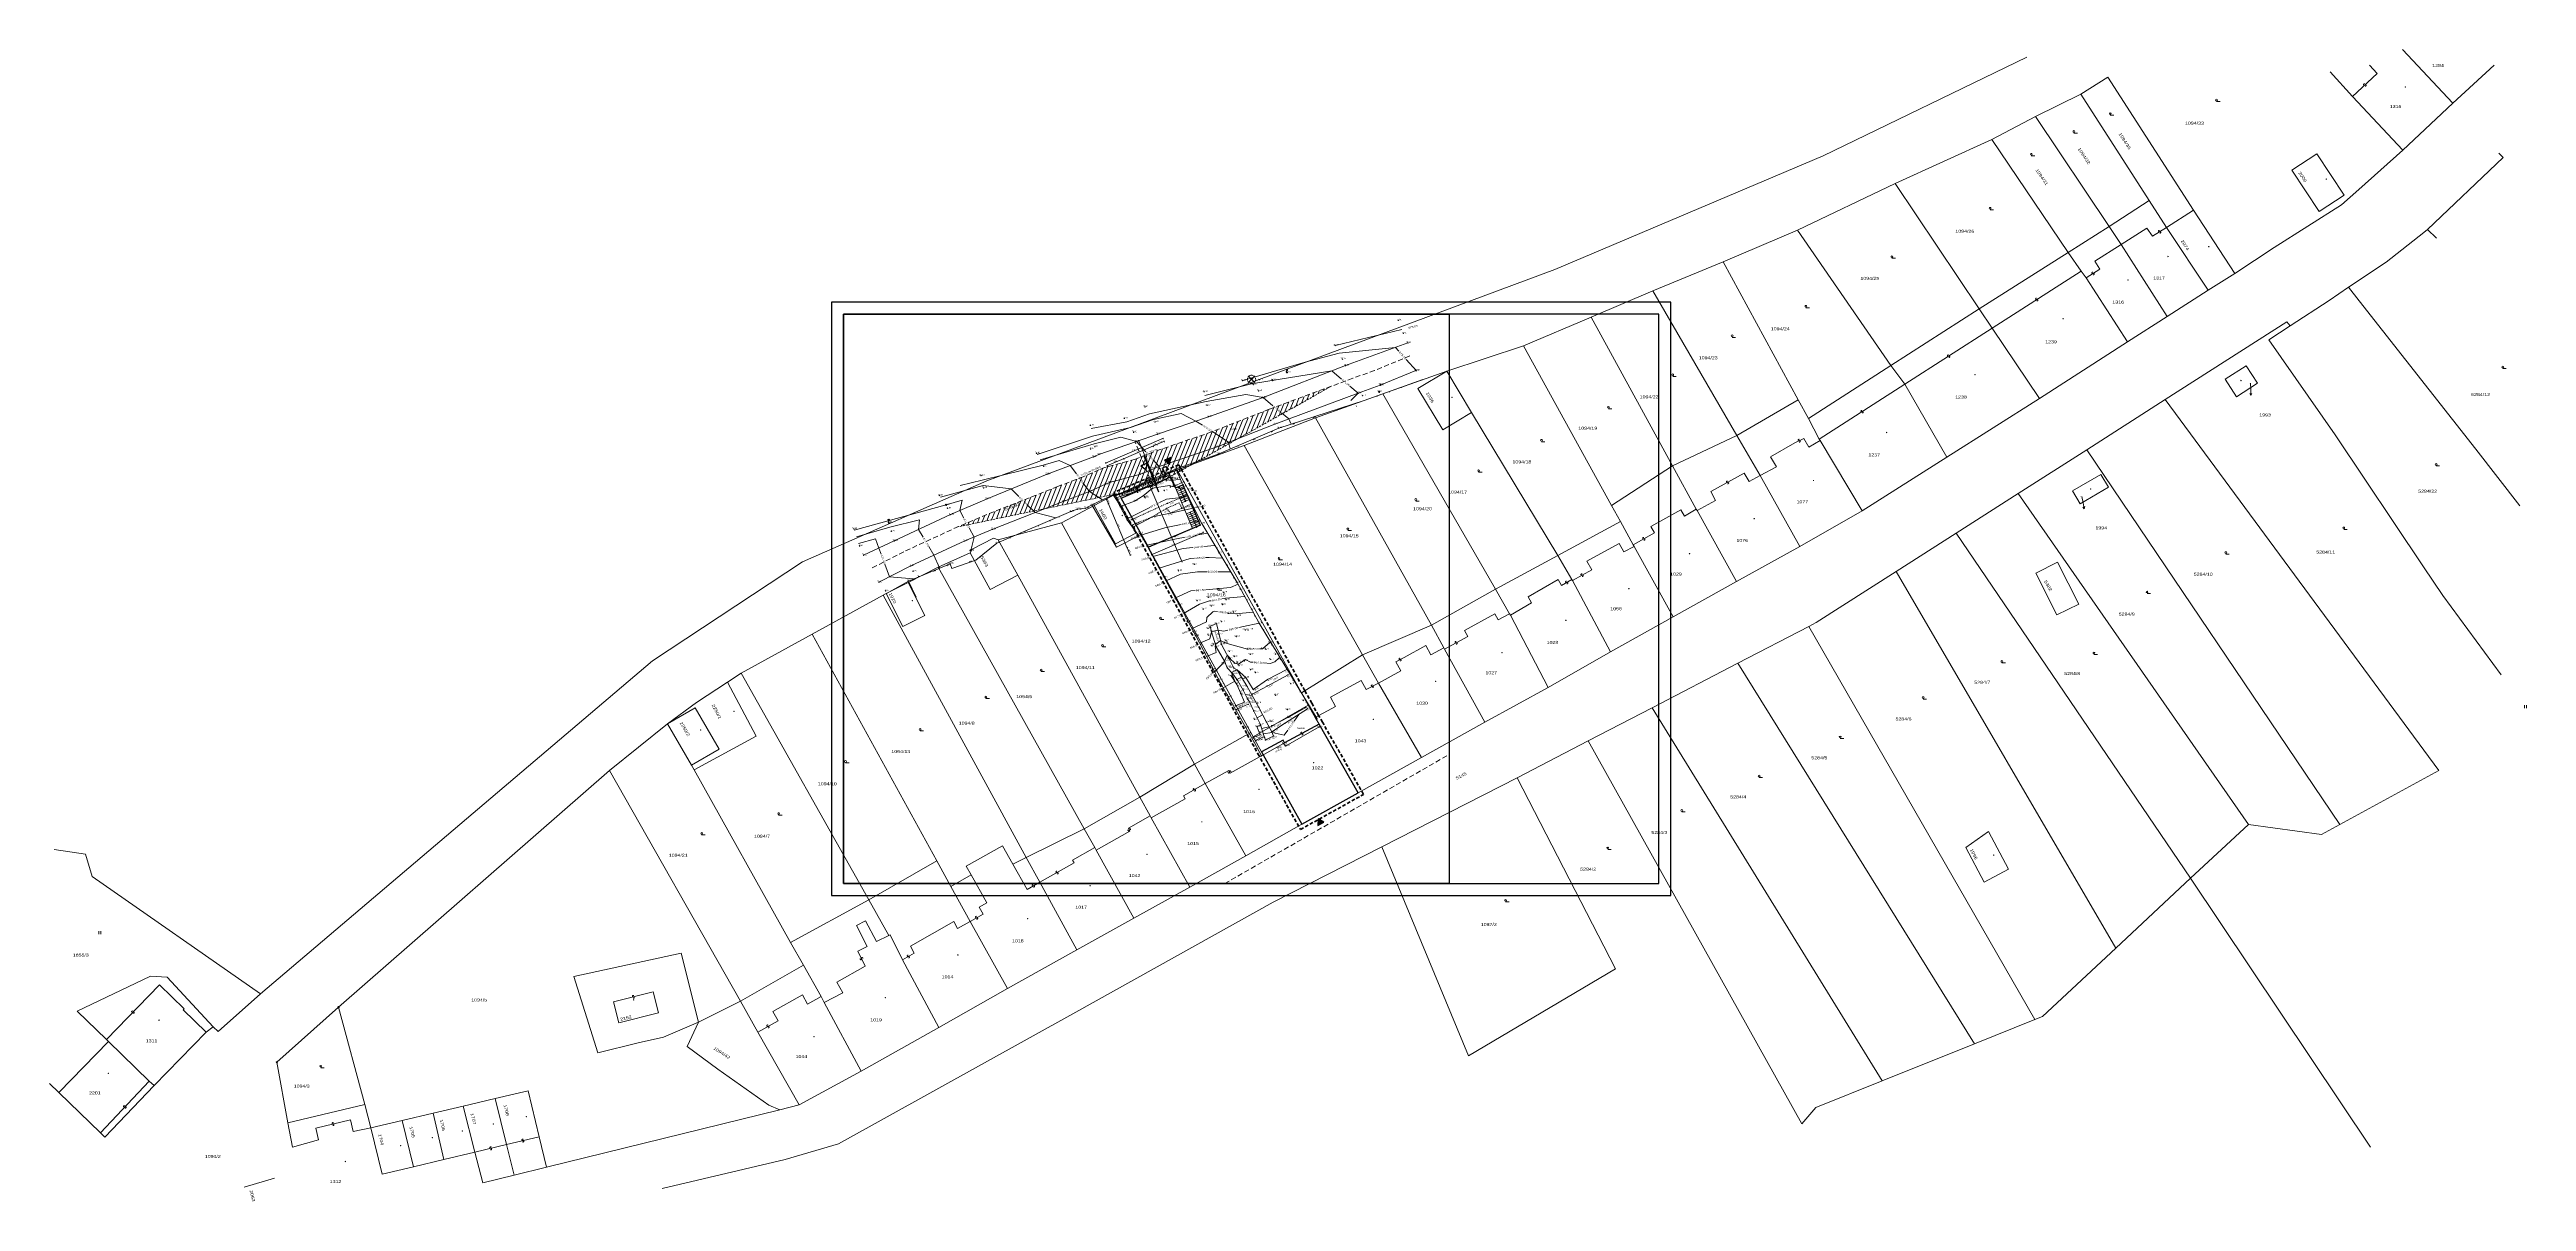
# Model space of a CAD drawing. Extents: x -847523 to -842720, y -997842 to -995984.
# Drawn here: x -843030.4 to -842720.5, y -997739.2 to -997595.1 of the extents above; entities that cross this region are included whole.
import ezdxf

# ---------------------------------------------------------------- set-up
doc = ezdxf.new("R2010")
doc.units = 0
doc.header["$MEASUREMENT"] = 0
for name, pattern in [('CIARKOVANA_22', [0.6, 0.3, -0.3]), ('CIARKOVANA_52', [1.05, 0.75, -0.3]), ('DASHED', [19.05, 12.7, -6.35])]:
    doc.linetypes.add(name, pattern=pattern)
doc.layers.add('_ geometrie', color=52, linetype='Continuous', lineweight=30, true_color=0xb3b300, plot=False)
for name, color, linetype, lineweight, true_color in [('_ značky hranice', 1, 'DASHED', 35, 0xf60000), ('km__ rozhedlové trojuhelniky a doprava 02', 11, 'DASHED', 5, 0xfa8456), ('km__02_tlustá', 224, 'Continuous', 9, 0x8e006b), ('km__03_velmi tlustá', 202, 'Continuous', 30, 0x9600c8), ('SM _ Bourání', 42, 'DASHED', 9, 0xd5a206), ('SM _ oplocení', 222, 'Continuous', 30, 0xce0b80), ('SM _ výrazná červená', 12, 'Continuous', 30, 0xda0c01), ('sítě_VODA_stávající', 161, 'DASHED', 15, 0x5c9aff), ('Z _ BODPOL', 251, 'Continuous', 9, 0x575757), ('Z _ KATASTR', 144, 'Continuous', 9, 0x006d91), ('Z _ STROM', 74, 'Continuous', 9, 0x58ae00), ('Z _ VRSTEV', 38, 'Continuous', 9, 0x512900)]:
    doc.layers.add(name, color=color, linetype=linetype, lineweight=lineweight, true_color=true_color)
doc.layers.add('km__netisk', color=251, linetype='Continuous', plot=False)
for name, color, linetype, lineweight in [('Km_koty ZPF', 4, 'Continuous', 0), ('km_kóty', 4, 'Continuous', 0), ('SM _ Popisy', 4, 'Continuous', 9), ('Z _ MERENI', 7, 'Continuous', 9), ('Z _ POPIS', 7, 'Continuous', 9)]:
    doc.layers.add(name, color=color, linetype=linetype, lineweight=lineweight)
doc.layers.add('Z _ V__KA', color=8, linetype='Continuous', true_color=0x818181)
doc.styles.add('km_style', font='GOTHIC.TTF')
doc.styles.get("Standard").update_dxf_attribs({"font": 'txt', "width": 0.6})
doc.dimstyles.new('km_200_m', dxfattribs={"dimscale": 100, "dimtxt": 0.003, "dimasz": 0.002, "dimexe": 0.001, "dimexo": 0.001, "dimgap": 0.0008, "dimtad": 1, "dimdec": 0, "dimlfac": 1000, "dimrnd": 50, "dimdsep": 46, "dimtxsty": 'km_style', "dimblk": 'ARCHTICK', "dimcen": -0.002, "dimdle": 0.001, "dimclrd": 256, "dimclre": 256, "dimclrt": 256, "dimadec": 1, "dimazin": 2, "dimtfac": 0.5, "dimtdec": 0, "dimtmove": 2, "dimatfit": 3, "dimfxl": 0.002, "dimfxlon": 1, "dimtolj": 1, "dimlwd": -1, "dimlwe": -1, "dimarcsym": 0})

# ---------------------------------------------------------------- blocks, each defined once
blk = doc.blocks.new('SVIET__NA_STOZIARI_04')
at = {"color": 0, "lineweight": 0, "flags": 128}
for points in [[(0.072, 0.402), (-0.072, 0.258)], [(-0.072, 0.402), (0.072, 0.258)], [(0, 0.225), (0, 0.06)]]:
    blk.add_lwpolyline(points, dxfattribs=at)
at = {"layer": 'Z _ POPIS', "color": 0, "lineweight": 0}
for centre, radius in [((0, 0.33), 0.1), ((0, 0), 0.06)]:
    blk.add_circle(centre, radius, dxfattribs=at)
blk = doc.blocks.new('PLOT_DREVENY_04')
at = {"layer": 'Z _ POPIS', "color": 0, "lineweight": 0}
blk.add_line((0, 0.1), (0, 0), dxfattribs=at)
blk = doc.blocks.new('PLOT_DROTENY_04')
at = {"color": 0, "lineweight": 0, "flags": 128}
blk.add_lwpolyline([(-0.105, 0.105), (0, 0), (0.105, 0.105)], dxfattribs=at)
blk = doc.blocks.new('STOZIAR_DREVENY_04')
at = {"layer": 'Z _ POPIS', "color": 0, "lineweight": 0}
blk.add_circle((0, 0), 0.07, dxfattribs=at)
blk = doc.blocks.new('STROM_LISTNATY_05')
at = {"color": 0, "linetype": 'CIARKOVANA_52', "lineweight": 0, "flags": 128}
for points in [[(-0.2475, -0.0825), (-0.258, -0.0405), (-0.2625, 0), (-0.258, 0.045), (-0.249, 0.0825)], [(-0.234, 0.117), (-0.2145, 0.1515), (-0.186, 0.186), (-0.153, 0.213), (-0.117, 0.234)], [(-0.1725, 0.1725), (-0.0345, 0.0345)], [(-0.0825, 0.2475), (-0.0435, 0.258), (0, 0.2625), (0.039, 0.2595), (0.0825, 0.249)], [(0.0345, 0.0345), (0.1725, 0.1725)], [(0.1155, 0.2295), (0.1485, 0.213), (0.1845, 0.186), (0.21, 0.156), (0.234, 0.117)], [(0.2475, 0.0825), (0.2565, 0.0435), (0.2625, 0), (0.2565, -0.0435), (0.2475, -0.0825)], [(-0.1185, -0.2325), (-0.156, -0.2115), (-0.1845, -0.186), (-0.213, -0.153), (-0.2355, -0.1155)], [(-0.036, -0.0345), (-0.1725, -0.1725)], [(0.0825, -0.2475), (0.042, -0.258), (0, -0.2625), (-0.042, -0.258), (-0.0825, -0.2475)], [(0.0345, -0.0345), (0.1725, -0.1725)], [(0.234, -0.117), (0.21, -0.156), (0.1875, -0.1845), (0.1545, -0.2115), (0.117, -0.234)]]:
    blk.add_lwpolyline(points, dxfattribs=at)
at = {"layer": 'Z _ STROM', "color": 0, "lineweight": 0}
blk.add_circle((0, 0), 0.04, dxfattribs=at)
blk = doc.blocks.new('STOZIAR_DREVENY_01')
at = {"layer": 'Z _ MERENI', "color": 0, "lineweight": 0}
blk.add_circle((0, 0), 0.07, dxfattribs=at)
blk = doc.blocks.new('bod_000')
at = {"layer": 'Z _ BODPOL', "color": 0, "lineweight": 0}
for p, q in [((-0.03, -0.03), (0.03, 0.03)), ((-0.03, 0.03), (0.03, -0.03))]:
    blk.add_line(p, q, dxfattribs=at)
blk.add_point((0, 0), dxfattribs=at)
at = {"layer": 'Z _ V__KA', "linetype": 'ByBlock', "width": 0.868}
for tag in ['VYS', 'txtVYS']:
    blk.add_attdef(tag, (0, 0), '', height=0.18, dxfattribs=at)
blk = doc.blocks.new('_ArchTick')
at = {"color": 0, "linetype": 'ByBlock', "const_width": 0.15}
blk.add_lwpolyline([(-0.5, -0.5), (0.5, 0.5)], dxfattribs=at)
blk = doc.blocks.new('*D12')
at = {"layer": 'Defpoints', "color": 0}
for p in [(-842897.91, -997651.86), (-842896.05, -997650.52), (-842895.85, -997650.98)]:
    blk.add_point(p, dxfattribs=at)
at = {"layer": 'Km_koty ZPF'}
for p, q in [((-842898.02, -997651.36), (-842898.15, -997651.42)), ((-842898.13, -997651.36), (-842897.89, -997651.91)), ((-842897.82, -997651.82), (-842897.96, -997651.88))]:
    blk.add_line(p, q, dxfattribs=at)
at = {"layer": 'Km_koty ZPF', "xscale": 0.1, "yscale": 0.1, "zscale": 0.1}
for p, rotation in [((-842898.11, -997651.4), 113.1027462126712), ((-842897.91, -997651.86), 293.1027462126711)]:
    blk.add_blockref('_ArchTick', p, dxfattribs=dict(at, rotation=rotation))
at = {"layer": 'Km_koty ZPF', "linetype": 'ByBlock', "insert": (-842897.9, -997651.59), "char_height": 0.15, "attachment_point": 5, "rotation": 293.1027, "style": 'km_style'}
blk.add_mtext('\\A1;500', dxfattribs=at)
blk = doc.blocks.new('*D19')
at = {"layer": 'Defpoints', "color": 0}
for p in [(-842895.85, -997650.98), (-842895.56, -997657.38), (-842893.5, -997656.5)]:
    blk.add_point(p, dxfattribs=at)
at = {"layer": 'Km_koty ZPF'}
for p, q in [((-842897.82, -997651.82), (-842897.96, -997651.88)), ((-842897.93, -997651.82), (-842895.54, -997657.43)), ((-842895.46, -997657.34), (-842895.6, -997657.4))]:
    blk.add_line(p, q, dxfattribs=at)
at = {"layer": 'Km_koty ZPF', "xscale": 0.1, "yscale": 0.1, "zscale": 0.1}
for p, rotation in [((-842897.91, -997651.86), 113.1027462078588), ((-842895.56, -997657.38), 293.1027462078588)]:
    blk.add_blockref('_ArchTick', p, dxfattribs=dict(at, rotation=rotation))
at = {"layer": 'Km_koty ZPF', "linetype": 'ByBlock', "insert": (-842896.62, -997654.58), "char_height": 0.15, "attachment_point": 5, "rotation": 293.1027, "style": 'km_style'}
blk.add_mtext('\\A1;6000', dxfattribs=at)
blk = doc.blocks.new('*D20')
at = {"layer": 'Defpoints', "color": 0}
for p in [(-842895.16, -997658.3), (-842893.5, -997656.5), (-842893.11, -997657.42)]:
    blk.add_point(p, dxfattribs=at)
at = {"layer": 'Km_koty ZPF'}
for p, q in [((-842895.46, -997657.34), (-842895.6, -997657.4)), ((-842895.58, -997657.34), (-842895.14, -997658.35)), ((-842895.07, -997658.26), (-842895.21, -997658.32))]:
    blk.add_line(p, q, dxfattribs=at)
at = {"layer": 'Km_koty ZPF', "xscale": 0.1, "yscale": 0.1, "zscale": 0.1}
for p, rotation in [((-842895.56, -997657.38), 113.102746210054), ((-842895.16, -997658.3), 293.102746210054)]:
    blk.add_blockref('_ArchTick', p, dxfattribs=dict(at, rotation=rotation))
at = {"layer": 'Km_koty ZPF', "linetype": 'ByBlock', "insert": (-842895.25, -997657.79), "char_height": 0.15, "attachment_point": 5, "rotation": 293.1027, "style": 'km_style'}
blk.add_mtext('\\A1;1000', dxfattribs=at)
blk = doc.blocks.new('*D57')
at = {"layer": 'Defpoints', "color": 0}
for p in [(-842887.36, -997654.97), (-842886.96, -997655.89), (-842892.89, -997657.33)]:
    blk.add_point(p, dxfattribs=at)
at = {"layer": 'Km_koty ZPF'}
for p, q in [((-842892.54, -997658.27), (-842886.92, -997655.87)), ((-842887, -997655.8), (-842886.94, -997655.94)), ((-842892.53, -997658.16), (-842892.47, -997658.3))]:
    blk.add_line(p, q, dxfattribs=at)
at = {"layer": 'Km_koty ZPF', "xscale": 0.1, "yscale": 0.1, "zscale": 0.1}
for p, rotation in [((-842886.96, -997655.89), 23.1027462035695), ((-842892.49, -997658.25), 203.1027462035695)]:
    blk.add_blockref('_ArchTick', p, dxfattribs=dict(at, rotation=rotation))
at = {"layer": 'Km_koty ZPF', "linetype": 'ByBlock', "insert": (-842889.78, -997656.96), "char_height": 0.15, "attachment_point": 5, "rotation": 23.1027, "style": 'km_style'}
blk.add_mtext('\\A1;6000', dxfattribs=at)
blk = doc.blocks.new('*D58')
at = {"layer": 'Defpoints', "color": 0}
for p in [(-842887.36, -997654.97), (-842886.44, -997654.58), (-842886.04, -997655.5)]:
    blk.add_point(p, dxfattribs=at)
at = {"layer": 'Km_koty ZPF'}
for p, q in [((-842887.01, -997655.91), (-842886, -997655.48)), ((-842887, -997655.8), (-842886.94, -997655.94)), ((-842886.08, -997655.41), (-842886.02, -997655.54))]:
    blk.add_line(p, q, dxfattribs=at)
at = {"layer": 'Km_koty ZPF', "xscale": 0.1, "yscale": 0.1, "zscale": 0.1}
for p, rotation in [((-842886.96, -997655.89), 203.1027462022023), ((-842886.04, -997655.5), 23.1027462022023)]:
    blk.add_blockref('_ArchTick', p, dxfattribs=dict(at, rotation=rotation))
at = {"layer": 'Km_koty ZPF', "linetype": 'ByBlock', "insert": (-842886.55, -997655.59), "char_height": 0.15, "attachment_point": 5, "rotation": 23.1027, "style": 'km_style'}
blk.add_mtext('\\A1;1000', dxfattribs=at)
blk = doc.blocks.new('hlavní vstup')
h = blk.add_hatch(color=256)
h.dxf.hatch_style = 1
h.paths.add_polyline_path([(0, 0), (-0.42, -0.72), (0.42, -0.72)])
at = {"lineweight": 30}
blk.add_lwpolyline([(0, 0), (-0.42, -0.72), (0.42, -0.72)], close=True, dxfattribs=at)
blk = doc.blocks.new('vstup')
at = {"lineweight": 30}
blk.add_lwpolyline([(0, 0), (-0.42, -0.72), (0.42, -0.72)], close=True, dxfattribs=at)
blk = doc.blocks.new('*D59')
at = {"layer": 'Defpoints', "color": 0}
for p in [(-842891.07, -997643.72), (-842889.38, -997647.68), (-842896.53, -997650.73)]:
    blk.add_point(p, dxfattribs=at)
at = {"layer": 'Km_koty ZPF'}
for p, q in [((-842898.26, -997646.79), (-842891.02, -997643.7)), ((-842891.03, -997643.81), (-842891.09, -997643.68)), ((-842898.18, -997646.86), (-842898.24, -997646.73))]:
    blk.add_line(p, q, dxfattribs=at)
at = {"layer": 'Km_koty ZPF', "xscale": 0.1, "yscale": 0.1, "zscale": 0.1}
for p, rotation in [((-842891.07, -997643.72), 23.10274620389049), ((-842898.22, -997646.77), 203.1027462038905)]:
    blk.add_blockref('_ArchTick', p, dxfattribs=dict(at, rotation=rotation))
at = {"layer": 'Km_koty ZPF', "linetype": 'ByBlock', "insert": (-842894.69, -997645.14), "char_height": 0.15, "attachment_point": 5, "rotation": 23.1027, "style": 'km_style'}
blk.add_mtext('\\A1;7750', dxfattribs=at)
blk = doc.blocks.new('*D60')
at = {"layer": 'Defpoints', "color": 0}
for p in [(-842891.84, -997644.47), (-842890.3, -997648.07), (-842889.38, -997647.68)]:
    blk.add_point(p, dxfattribs=at)
at = {"layer": 'Km_koty ZPF'}
for p, q in [((-842890.87, -997644.06), (-842891.88, -997644.49)), ((-842891.8, -997644.56), (-842891.85, -997644.43)), ((-842890.88, -997644.17), (-842890.93, -997644.03))]:
    blk.add_line(p, q, dxfattribs=at)
at = {"layer": 'Km_koty ZPF', "xscale": 0.1, "yscale": 0.1, "zscale": 0.1}
for p, rotation in [((-842891.84, -997644.47), 203.1027462004008), ((-842890.92, -997644.08), 23.10274620040083)]:
    blk.add_blockref('_ArchTick', p, dxfattribs=dict(at, rotation=rotation))
at = {"layer": 'Km_koty ZPF', "linetype": 'ByBlock', "insert": (-842891.42, -997644.17), "char_height": 0.15, "attachment_point": 5, "rotation": 23.1027, "style": 'km_style'}
blk.add_mtext('\\A1;1000', dxfattribs=at)
blk = doc.blocks.new('*D64')
at = {"layer": 'Defpoints', "color": 0}
for p in [(-842892.3, -997644.67), (-842890.76, -997648.27), (-842890.3, -997648.07)]:
    blk.add_point(p, dxfattribs=at)
at = {"layer": 'Km_koty ZPF'}
for p, q in [((-842891.79, -997644.45), (-842892.34, -997644.69)), ((-842892.26, -997644.76), (-842892.31, -997644.62)), ((-842891.8, -997644.56), (-842891.85, -997644.43))]:
    blk.add_line(p, q, dxfattribs=at)
at = {"layer": 'Km_koty ZPF', "xscale": 0.1, "yscale": 0.1, "zscale": 0.1}
for p, rotation in [((-842892.3, -997644.67), 203.1027462004008), ((-842891.84, -997644.47), 23.10274620040083)]:
    blk.add_blockref('_ArchTick', p, dxfattribs=dict(at, rotation=rotation))
at = {"layer": 'Km_koty ZPF', "linetype": 'ByBlock', "insert": (-842892.11, -997644.46), "char_height": 0.15, "attachment_point": 5, "rotation": 23.1027, "style": 'km_style'}
blk.add_mtext('\\A1;500', dxfattribs=at)
blk = doc.blocks.new('*D65')
at = {"layer": 'Defpoints', "color": 0}
for p in [(-842895.98, -997646.24), (-842894.44, -997649.84), (-842890.76, -997648.27)]:
    blk.add_point(p, dxfattribs=at)
at = {"layer": 'Km_koty ZPF'}
for p, q in [((-842892.25, -997644.65), (-842896.02, -997646.26)), ((-842895.94, -997646.33), (-842895.99, -997646.19)), ((-842892.26, -997644.76), (-842892.32, -997644.62))]:
    blk.add_line(p, q, dxfattribs=at)
at = {"layer": 'Km_koty ZPF', "xscale": 0.1, "yscale": 0.1, "zscale": 0.1}
for p, rotation in [((-842895.98, -997646.24), 203.1027462039188), ((-842892.3, -997644.67), 23.10274620391879)]:
    blk.add_blockref('_ArchTick', p, dxfattribs=dict(at, rotation=rotation))
at = {"layer": 'Km_koty ZPF', "linetype": 'ByBlock', "insert": (-842894.18, -997645.34), "char_height": 0.15, "attachment_point": 5, "rotation": 23.1027, "style": 'km_style'}
blk.add_mtext('\\A1;4000', dxfattribs=at)
blk = doc.blocks.new('*D66')
at = {"layer": 'Defpoints', "color": 0}
for p in [(-842898.07, -997647.13), (-842894.44, -997649.84), (-842896.53, -997650.73)]:
    blk.add_point(p, dxfattribs=at)
at = {"layer": 'Km_koty ZPF'}
for p, q in [((-842895.93, -997646.22), (-842898.11, -997647.15)), ((-842895.94, -997646.33), (-842895.99, -997646.19)), ((-842898.03, -997647.22), (-842898.09, -997647.08))]:
    blk.add_line(p, q, dxfattribs=at)
at = {"layer": 'Km_koty ZPF', "xscale": 0.1, "yscale": 0.1, "zscale": 0.1}
for p, rotation in [((-842895.98, -997646.24), 23.10274620344454), ((-842898.07, -997647.13), 203.1027462034446)]:
    blk.add_blockref('_ArchTick', p, dxfattribs=dict(at, rotation=rotation))
at = {"layer": 'Km_koty ZPF', "linetype": 'ByBlock', "insert": (-842897.07, -997646.57), "char_height": 0.15, "attachment_point": 5, "rotation": 23.1027, "style": 'km_style'}
blk.add_mtext('\\A1;2250', dxfattribs=at)
blk = doc.blocks.new('*D87')
at = {"layer": 'Defpoints', "color": 0}
for p in [(-842893.07, -997647.85), (-842892.32, -997649.7), (-842891.87, -997649.52)]:
    blk.add_point(p, dxfattribs=at)
at = {"layer": 'km__ rozhedlové trojuhelniky a doprava 02'}
for p, q in [((-842892.71, -997647.71), (-842892.57, -997647.65)), ((-842892.64, -997647.62), (-842891.85, -997649.57)), ((-842891.96, -997649.56), (-842891.83, -997649.51))]:
    blk.add_line(p, q, dxfattribs=at)
at = {"layer": 'km__ rozhedlové trojuhelniky a doprava 02', "xscale": 0.1, "yscale": 0.1, "zscale": 0.1}
for p, rotation in [((-842892.62, -997647.67), 111.8857920193717), ((-842891.87, -997649.52), 291.8857920193717)]:
    blk.add_blockref('_ArchTick', p, dxfattribs=dict(at, rotation=rotation))
at = {"layer": 'km__ rozhedlové trojuhelniky a doprava 02', "linetype": 'ByBlock', "insert": (-842892.3, -997648.04), "char_height": 0.15, "attachment_point": 5, "rotation": 291.8858, "style": 'km_style'}
blk.add_mtext('\\A1;2000', dxfattribs=at)
blk = doc.blocks.new('*D88')
at = {"layer": 'Defpoints', "color": 0}
for p in [(-842894.55, -997644.16), (-842894.1, -997643.98), (-842893.07, -997647.85)]:
    blk.add_point(p, dxfattribs=at)
at = {"layer": 'km__ rozhedlové trojuhelniky a doprava 02'}
for p, q in [((-842894.19, -997644.02), (-842894.05, -997643.96)), ((-842892.6, -997647.72), (-842894.12, -997643.93)), ((-842892.71, -997647.71), (-842892.57, -997647.65))]:
    blk.add_line(p, q, dxfattribs=at)
at = {"layer": 'km__ rozhedlové trojuhelniky a doprava 02', "xscale": 0.1, "yscale": 0.1, "zscale": 0.1}
for p, rotation in [((-842894.1, -997643.98), 111.8857920181372), ((-842892.62, -997647.67), 291.8857920181372)]:
    blk.add_blockref('_ArchTick', p, dxfattribs=dict(at, rotation=rotation))
at = {"layer": 'km__ rozhedlové trojuhelniky a doprava 02', "linetype": 'ByBlock', "insert": (-842893.07, -997646.23), "char_height": 0.15, "attachment_point": 5, "rotation": 291.8858, "style": 'km_style'}
blk.add_mtext('\\A1;3950', dxfattribs=at)

msp = doc.modelspace()

# ---------------------------------------------------------------- hatches: boundary and pattern name
at = {"layer": 'km__ rozhedlové trojuhelniky a doprava 02', "lineweight": 5, "true_color": 0xffd0b3}
h = msp.add_hatch(dxfattribs=at)
h.set_pattern_fill('ANSI31', color=41, scale=4, angle=23.102746, style=0)
h.set_pattern_definition([(68.102746204, (0, 0), (-0.46392706512, 0.18647165534), [])])
h.paths.add_polyline_path([(-842870.0085, -997637.1846), (-842871.1308, -997637.6003), (-842877.7836, -997640.065), (-842884.85, -997642.88), (-842892.2171, -997645.3775), (-842893.8824, -997646.0451), (-842894.5182, -997646.3005), (-842898.4046, -997647.3476), (-842901.0605, -997648.5221), (-842904.2616, -997649.7481), (-842911.7096, -997652.6867), (-842913.1061, -997653.2378), (-842915.0625, -997654.0594), (-842916.7767, -997654.7845), (-842892.3212, -997649.7047), (-842872.5997, -997638.6385)])

# ---------------------------------------------------------------- linework, layer by layer
at = {"layer": '_ geometrie', "linetype": 'ByBlock'}
for points in [[(-842893.4574, -997645.8744), (-842891.6462, -997650.3831)], [(-842890.5436, -997647.5003), (-842890.6569, -997647.2347), (-842891.1168, -997647.4309), (-842890.7595, -997648.2684)]]:
    msp.add_lwpolyline(points, dxfattribs=at)
at = {"layer": '_ geometrie', "color": 6, "lineweight": 9}
msp.add_lwpolyline([(-842892.92, -997649.19), (-842888.6553, -997659.1871)], dxfattribs=at)
at = {"layer": '_ geometrie'}
msp.add_lwpolyline([(-842886.3671, -997654.5485), (-842892.8857, -997657.3293)], dxfattribs=at)
at = {"layer": '_ značky hranice', "color": 194, "ltscale": 0.035, "true_color": 0x4902a4}
msp.add_lwpolyline([(-842873.8723, -997692.6494), (-842865.9758, -997688.2512), (-842871.1161, -997679.2215), (-842871.6052, -997678.3731), (-842872.4531, -997676.8568), (-842873.323, -997675.287), (-842889.0924, -997647.0136), (-842897.2352, -997650.4873), (-842880.5277, -997680.7417), (-842880.2184, -997681.3017), (-842879.1854, -997683.1723)], close=True, dxfattribs=at)
at = {"layer": 'km__ rozhedlové trojuhelniky a doprava 02', "ltscale": 0.05}
for points in [[(-842860.1709, -997633.3899), (-842864.5917, -997635.2037), (-842867.3295, -997636.1921), (-842877.7749, -997640.0615), (-842884.9932, -997642.893), (-842892.2408, -997645.3856), (-842894.5182, -997646.3005), (-842898.4046, -997647.3476), (-842899.0759, -997647.6389), (-842901.0368, -997648.5115), (-842904.2572, -997649.7463), (-842913.1061, -997653.2378), (-842916.6589, -997654.7299), (-842923.4871, -997657.8915), (-842927.5023, -997659.9496)], [(-842892.3212, -997649.7047), (-842894.5482, -997644.1609)]]:
    msp.add_lwpolyline(points, dxfattribs=at)
at = {"layer": 'km__ rozhedlové trojuhelniky a doprava 02', "ltscale": 0.02}
for points in [[(-842892.3212, -997649.7047), (-842870.0085, -997637.1846)], [(-842892.3212, -997649.7047), (-842916.7767, -997654.7845)]]:
    msp.add_lwpolyline(points, dxfattribs=at)
at = {"layer": 'km__02_tlustá', "linetype": 'Continuous', "ltscale": 0.01}
for points in [[(-842888.5951, -997649.5194), (-842889.5149, -997649.9118)], [(-842887.3568, -997654.9707), (-842886.437, -997654.5783), (-842888.5951, -997649.5194), (-842889.5149, -997649.9118)], [(-842887.3568, -997654.9707), (-842889.5149, -997649.9118)], [(-842889.4168, -997650.1417), (-842888.497, -997649.7493)], [(-842889.3187, -997650.3717), (-842888.3989, -997649.9793)], [(-842889.2206, -997650.6016), (-842888.3008, -997650.2093)], [(-842889.1225, -997650.8316), (-842888.2027, -997650.4392)], [(-842889.0244, -997651.0615), (-842888.1046, -997650.6692)], [(-842888.9263, -997651.2915), (-842888.0065, -997650.8991)], [(-842888.8282, -997651.5214), (-842887.9084, -997651.1291)], [(-842888.7301, -997651.7514), (-842887.8103, -997651.359)], [(-842888.1415, -997653.1311), (-842887.2217, -997652.7387)], [(-842888.0434, -997653.361), (-842887.1236, -997652.9687)], [(-842887.9454, -997653.591), (-842887.0256, -997653.1986)], [(-842887.8473, -997653.8209), (-842886.9275, -997653.4286)], [(-842887.7492, -997654.0509), (-842886.8294, -997653.6585)], [(-842887.6511, -997654.2808), (-842886.7313, -997653.8885)], [(-842887.553, -997654.5108), (-842886.6332, -997654.1184)], [(-842887.4549, -997654.7407), (-842886.5351, -997654.3484)], [(-842887.3568, -997654.9707), (-842886.437, -997654.5783)]]:
    msp.add_lwpolyline(points, dxfattribs=at)
at = {"layer": 'km__03_velmi tlustá', "linetype": 'Continuous', "ltscale": 0.01}
msp.add_lwpolyline([(-842896.287, -997651.17), (-842890.1035, -997648.5321), (-842889.5149, -997649.9118), (-842888.5951, -997649.5194), (-842886.437, -997654.5783), (-842887.3568, -997654.9707), (-842892.8857, -997657.3293)], close=True, dxfattribs=at)
at = {"layer": 'km__netisk'}
for points in [[(-842932.5236, -997700.923), (-842827.5236, -997700.923), (-842827.5236, -997626.673), (-842932.5236, -997626.673)], [(-842932.5236, -997700.923), (-842827.5236, -997700.923), (-842827.5236, -997626.673), (-842932.5236, -997626.673)], [(-842932.5236, -997700.923), (-842827.5236, -997700.923), (-842827.5236, -997626.673), (-842932.5236, -997626.673)], [(-842931.0236, -997699.423), (-842829.0236, -997699.423), (-842829.0236, -997628.173), (-842931.0236, -997628.173)], [(-842931.0236, -997699.423), (-842829.0236, -997699.423), (-842829.0236, -997628.173), (-842931.0236, -997628.173)], [(-842931.0236, -997628.173), (-842855.2736, -997628.173), (-842855.2736, -997699.423), (-842931.0236, -997699.423)]]:
    msp.add_lwpolyline(points, close=True, dxfattribs=at)
at = {"layer": 'SM _ Bourání', "ltscale": 0.01}
for p, q in [((-842890.44, -997647.97), (-842890.08, -997648.82)), ((-842890.08, -997648.82), (-842889.68, -997649.65)), ((-842889.68, -997649.65), (-842888.71, -997649.25)), ((-842894.99, -997653.87), (-842890.51, -997651.83)), ((-842892.4, -997653.53), (-842890.61, -997652.46)), ((-842890.61, -997652.46), (-842889.05, -997651.78)), ((-842890.61, -997652.46), (-842890.14, -997653.05)), ((-842890.51, -997651.83), (-842888.75, -997651.1)), ((-842890.14, -997653.05), (-842888.71, -997652.44)), ((-842888.71, -997652.44), (-842889.05, -997651.78)), ((-842888.71, -997652.44), (-842887.48, -997651.91)), ((-842894.83, -997654.51), (-842892.4, -997653.53))]:
    msp.add_line(p, q, dxfattribs=at)
at = {"layer": 'SM _ oplocení', "linetype": 'CIARKOVANA_22', "ltscale": 0.2}
msp.add_lwpolyline([(-842894.4388, -997649.8379), (-842896.53, -997650.73)], dxfattribs=at)
at = {"layer": 'SM _ oplocení', "linetype": 'CIARKOVANA_22', "lineweight": 9, "ltscale": 0.5}
msp.add_lwpolyline([(-842896.2391, -997650.7146), (-842896.1999, -997650.8066), (-842894.3603, -997650.0219), (-842894.3995, -997649.9299)], close=True, dxfattribs=at)
at = {"layer": 'SM _ oplocení', "linetype": 'CIARKOVANA_22', "ltscale": 0.5}
for points in [[(-842894.4388, -997649.8379), (-842894.3995, -997649.9299), (-842892.5599, -997649.1451), (-842892.5991, -997649.0531)], [(-842892.5599, -997649.1451), (-842892.5207, -997649.2371), (-842890.6811, -997648.4523), (-842890.7203, -997648.3603)]]:
    msp.add_lwpolyline(points, close=True, dxfattribs=at)
at = {"layer": 'SM _ oplocení', "lineweight": 9, "ltscale": 0.5}
for points in [[(-842893.2123, -997649.0076), (-842893.1162, -997648.8796), (-842893.0534, -997649.0268)], [(-842892.1985, -997648.5751), (-842892.3574, -997648.5559), (-842892.2946, -997648.7031)]]:
    msp.add_lwpolyline(points, close=True, dxfattribs=at)
msp.add_lwpolyline([(-842893.0848, -997648.9532), (-842892.326, -997648.6295)], dxfattribs=at)
at = {"layer": 'SM _ oplocení', "linetype": 'CIARKOVANA_22', "ltscale": 0.2}
msp.add_lwpolyline([(-842890.7595, -997648.2684), (-842890.6811, -997648.4523), (-842890.2212, -997648.2561), (-842890.2996, -997648.0722)], close=True, dxfattribs=at)
at = {"layer": 'SM _ oplocení', "linetype": 'CIARKOVANA_22', "ltscale": 0.5}
msp.add_lwpolyline([(-842889.3798, -997647.6798), (-842888.9875, -997648.5996, -0.41421356), (-842890.2996, -997648.0722)], format="xyb", dxfattribs=at)
msp.add_lwpolyline([(-842889.3798, -997647.6798), (-842890.2996, -997648.0722)], dxfattribs=at)
at = {"layer": 'SM _ Popisy'}
for points in [[(-842889.055, -997649.7156), (-842888.9566, -997649.7551), (-842889.0945, -997649.814)], [(-842887.6816, -997652.9349), (-842887.5832, -997652.9745), (-842887.7212, -997653.0333)]]:
    msp.add_lwpolyline(points, close=True, dxfattribs=at)
for points in [[(-842888.2702, -997651.5552), (-842889.055, -997649.7156)], [(-842886.8969, -997654.7745), (-842887.6816, -997652.9349)]]:
    msp.add_lwpolyline(points, dxfattribs=at)
for centre in [(-842888.2702, -997651.5552), (-842886.8969, -997654.7745)]:
    msp.add_circle(centre, 0.065, dxfattribs=at)
at = {"layer": 'SM _ výrazná červená', "linetype": 'Continuous', "ltscale": 0.01}
msp.add_lwpolyline([(-842873.68, -997691.97), (-842866.66, -997688.06), (-842871.55, -997679.47), (-842875.8524, -997681.8056), (-842876.04, -997681.46), (-842878.7485, -997682.9292), (-842878.5457, -997683.2876)], close=True, dxfattribs=at)
at = {"layer": 'sítě_VODA_stávající', "ltscale": 0.05}
msp.add_lwpolyline([(-842883.3503, -997699.423), (-842855.2736, -997683.2613)], dxfattribs=at)
at = {"layer": 'Z _ KATASTR'}
for p, q in [((-842782.99, -997595.99), (-842808.5, -997608.37)), ((-842739.18, -997598.04), (-842740.13, -997597.02)), ((-842735.99, -997595.05), (-842729.71, -997601.76)), ((-842729.71, -997601.76), (-842724.56, -997597.01)), ((-842772.86, -997598.51), (-842776.24, -997600.64)), ((-842762.16, -997615.17), (-842772.86, -997598.51)), ((-842742.26, -997600.92), (-842745.04, -997597.83)), ((-842742.26, -997600.92), (-842739.18, -997598.04)), ((-842740.86, -997599.37), (-842740.87, -997599.38)), ((-842740.87, -997599.38), (-842740.87, -997599.39)), ((-842740.87, -997599.39), (-842740.87, -997599.4)), ((-842740.87, -997599.4), (-842740.87, -997599.41)), ((-842740.87, -997599.41), (-842740.87, -997599.42)), ((-842740.87, -997599.42), (-842740.87, -997599.43)), ((-842740.87, -997599.43), (-842740.87, -997599.44)), ((-842740.87, -997599.44), (-842740.87, -997599.45)), ((-842740.87, -997599.45), (-842740.86, -997599.46)), ((-842740.85, -997599.35), (-842740.86, -997599.36)), ((-842740.86, -997599.36), (-842740.86, -997599.37)), ((-842740.86, -997599.46), (-842740.85, -997599.47)), ((-842740.84, -997599.34), (-842740.85, -997599.34)), ((-842740.85, -997599.34), (-842740.85, -997599.35)), ((-842740.85, -997599.47), (-842740.85, -997599.48)), ((-842740.85, -997599.48), (-842740.84, -997599.48)), ((-842740.83, -997599.33), (-842740.84, -997599.34)), ((-842740.84, -997599.48), (-842740.84, -997599.49)), ((-842740.84, -997599.49), (-842740.83, -997599.49)), ((-842740.82, -997599.33), (-842740.83, -997599.33)), ((-842740.83, -997599.49), (-842740.82, -997599.49)), ((-842740.81, -997599.32), (-842740.82, -997599.33)), ((-842740.82, -997599.49), (-842740.82, -997599.5)), ((-842740.82, -997599.5), (-842740.81, -997599.5)), ((-842740.8, -997599.32), (-842740.81, -997599.32)), ((-842740.81, -997599.5), (-842740.8, -997599.5)), ((-842740.79, -997599.32), (-842740.8, -997599.32)), ((-842740.8, -997599.5), (-842740.79, -997599.5)), ((-842740.78, -997599.32), (-842740.79, -997599.32)), ((-842740.79, -997599.5), (-842740.78, -997599.5)), ((-842740.77, -997599.32), (-842740.78, -997599.32)), ((-842740.78, -997599.5), (-842740.77, -997599.5)), ((-842740.77, -997599.5), (-842740.76, -997599.5)), ((-842740.76, -997599.5), (-842740.75, -997599.5)), ((-842740.75, -997599.5), (-842740.74, -997599.49)), ((-842740.74, -997599.49), (-842740.73, -997599.49)), ((-842740.73, -997599.49), (-842740.72, -997599.48)), ((-842740.71, -997599.47), (-842740.72, -997599.48)), ((-842740.7, -997599.47), (-842740.71, -997599.47)), ((-842740.69, -997599.46), (-842740.7, -997599.47)), ((-842740.68, -997599.46), (-842740.69, -997599.46)), ((-842740.67, -997599.46), (-842740.68, -997599.46)), ((-842740.66, -997599.46), (-842740.67, -997599.46)), ((-842740.67, -997599.64), (-842740.66, -997599.64)), ((-842740.65, -997599.46), (-842740.66, -997599.46)), ((-842740.66, -997599.64), (-842740.65, -997599.64)), ((-842740.64, -997599.46), (-842740.65, -997599.46)), ((-842740.65, -997599.64), (-842740.64, -997599.64)), ((-842740.63, -997599.46), (-842740.64, -997599.46)), ((-842740.64, -997599.64), (-842740.63, -997599.64)), ((-842740.62, -997599.46), (-842740.63, -997599.46)), ((-842740.63, -997599.64), (-842740.62, -997599.63)), ((-842740.62, -997599.47), (-842740.62, -997599.46)), ((-842740.61, -997599.47), (-842740.62, -997599.47)), ((-842740.62, -997599.63), (-842740.61, -997599.63)), ((-842740.6, -997599.47), (-842740.61, -997599.47)), ((-842740.61, -997599.63), (-842740.6, -997599.62)), ((-842740.6, -997599.48), (-842740.6, -997599.47)), ((-842740.59, -997599.48), (-842740.6, -997599.48)), ((-842740.6, -997599.62), (-842740.59, -997599.62)), ((-842740.59, -997599.49), (-842740.59, -997599.48)), ((-842740.58, -997599.5), (-842740.59, -997599.49)), ((-842740.59, -997599.61), (-842740.58, -997599.6)), ((-842740.59, -997599.62), (-842740.59, -997599.61)), ((-842740.57, -997599.51), (-842740.58, -997599.5)), ((-842740.58, -997599.59), (-842740.57, -997599.58)), ((-842740.58, -997599.6), (-842740.58, -997599.59)), ((-842740.57, -997599.52), (-842740.57, -997599.51)), ((-842740.57, -997599.53), (-842740.57, -997599.52)), ((-842740.57, -997599.54), (-842740.57, -997599.53)), ((-842740.57, -997599.55), (-842740.57, -997599.54)), ((-842740.57, -997599.56), (-842740.57, -997599.55)), ((-842740.57, -997599.57), (-842740.57, -997599.56)), ((-842740.57, -997599.58), (-842740.57, -997599.57)), ((-842781.93, -997603.44), (-842787.37, -997606.32)), ((-842776.24, -997600.64), (-842781.93, -997603.44)), ((-842772.71, -997617.21), (-842781.93, -997603.44)), ((-842767.68, -997613.94), (-842776.24, -997600.64)), ((-842772.56, -997603.26), (-842772.122, -997603.26)), ((-842759.27, -997601.56), (-842758.832, -997601.56)), ((-842735.98, -997607.63), (-842742.26, -997600.92)), ((-842735.98, -997607.63), (-842729.71, -997601.76)), ((-842799.48, -997611.81), (-842787.37, -997606.32)), ((-842787.37, -997606.32), (-842777.82, -997620.44)), ((-842777.11, -997605.5), (-842776.672, -997605.5)), ((-842808.5, -997608.37), (-842842.04, -997622.59)), ((-842782.44, -997608.34), (-842782.002, -997608.34)), ((-842746.74, -997608.09), (-842749.85, -997610.14)), ((-842743.32, -997613.27), (-842746.74, -997608.09)), ((-842741.47, -997612.55), (-842735.98, -997607.63)), ((-842732.88, -997617.58), (-842723.41, -997608.55)), ((-842723.94, -997608), (-842723.41, -997608.55)), ((-842811.68, -997617.65), (-842799.48, -997611.81)), ((-842788.97, -997627.51), (-842799.48, -997611.81)), ((-842749.85, -997610.14), (-842746.43, -997615.32)), ((-842743.62, -997614.48), (-842741.47, -997612.55)), ((-842787.6, -997615.1), (-842787.162, -997615.1)), ((-842772.71, -997617.21), (-842767.68, -997613.94)), ((-842765.52, -997617.3), (-842767.68, -997613.94)), ((-842765.52, -997617.3), (-842762.16, -997615.17)), ((-842756.99, -997623.07), (-842762.16, -997615.17)), ((-842752.07, -997619.84), (-842743.62, -997614.48)), ((-842743.32, -997613.27), (-842746.43, -997615.32)), ((-842811.68, -997617.65), (-842821.01, -997621.6)), ((-842800.03, -997634.57), (-842811.68, -997617.65)), ((-842777.82, -997620.44), (-842772.71, -997617.21)), ((-842771.21, -997619.45), (-842772.71, -997617.21)), ((-842771.21, -997619.45), (-842768.01, -997617.42)), ((-842768.01, -997617.42), (-842767.27, -997618.4)), ((-842767.27, -997618.4), (-842765.52, -997617.3)), ((-842766.53, -997617.73), (-842766.54, -997617.74)), ((-842766.54, -997617.74), (-842766.54, -997617.75)), ((-842766.54, -997617.75), (-842766.54, -997617.76)), ((-842766.54, -997617.76), (-842766.54, -997617.77)), ((-842766.54, -997617.77), (-842766.54, -997617.78)), ((-842766.54, -997617.78), (-842766.54, -997617.79)), ((-842766.54, -997617.79), (-842766.54, -997617.8)), ((-842766.54, -997617.8), (-842766.53, -997617.8)), ((-842766.52, -997617.71), (-842766.53, -997617.72)), ((-842766.53, -997617.72), (-842766.53, -997617.73)), ((-842766.53, -997617.8), (-842766.53, -997617.81)), ((-842766.53, -997617.81), (-842766.53, -997617.82)), ((-842766.53, -997617.82), (-842766.52, -997617.82)), ((-842766.51, -997617.71), (-842766.52, -997617.71)), ((-842766.52, -997617.82), (-842766.52, -997617.83)), ((-842766.52, -997617.83), (-842766.51, -997617.84)), ((-842766.5, -997617.69), (-842766.51, -997617.7)), ((-842766.51, -997617.7), (-842766.51, -997617.71)), ((-842766.51, -997617.84), (-842766.5, -997617.85)), ((-842766.49, -997617.69), (-842766.5, -997617.69)), ((-842766.5, -997617.85), (-842766.49, -997617.85)), ((-842766.48, -997617.68), (-842766.49, -997617.69)), ((-842766.49, -997617.85), (-842766.48, -997617.86)), ((-842766.47, -997617.68), (-842766.48, -997617.68)), ((-842766.48, -997617.86), (-842766.47, -997617.86)), ((-842766.46, -997617.68), (-842766.47, -997617.68)), ((-842766.47, -997617.86), (-842766.46, -997617.86)), ((-842766.45, -997617.68), (-842766.46, -997617.68)), ((-842766.46, -997617.86), (-842766.45, -997617.86)), ((-842766.44, -997617.68), (-842766.45, -997617.68)), ((-842766.45, -997617.86), (-842766.44, -997617.86)), ((-842766.43, -997617.68), (-842766.44, -997617.68)), ((-842766.44, -997617.86), (-842766.43, -997617.86)), ((-842766.42, -997617.68), (-842766.43, -997617.68)), ((-842766.43, -997617.86), (-842766.42, -997617.86)), ((-842766.42, -997617.86), (-842766.41, -997617.86)), ((-842766.41, -997617.86), (-842766.41, -997617.85)), ((-842766.41, -997617.85), (-842766.4, -997617.85)), ((-842766.39, -997617.85), (-842766.4, -997617.85)), ((-842766.38, -997617.84), (-842766.39, -997617.84)), ((-842766.39, -997617.84), (-842766.39, -997617.85)), ((-842766.37, -997617.84), (-842766.38, -997617.84)), ((-842766.38, -997618.02), (-842766.37, -997618.02)), ((-842766.36, -997617.84), (-842766.37, -997617.84)), ((-842766.37, -997618.02), (-842766.36, -997618.02)), ((-842766.35, -997617.84), (-842766.36, -997617.84)), ((-842766.36, -997618.02), (-842766.35, -997618.02)), ((-842766.34, -997617.84), (-842766.35, -997617.84)), ((-842766.35, -997618.02), (-842766.34, -997618.02)), ((-842766.33, -997617.84), (-842766.34, -997617.84)), ((-842766.34, -997618.02), (-842766.33, -997618.02)), ((-842766.32, -997617.84), (-842766.33, -997617.84)), ((-842766.33, -997618.02), (-842766.32, -997618.02)), ((-842766.31, -997617.85), (-842766.32, -997617.84)), ((-842766.32, -997618.02), (-842766.31, -997618.01)), ((-842766.3, -997617.85), (-842766.31, -997617.85)), ((-842766.31, -997618.01), (-842766.3, -997618.01)), ((-842766.29, -997617.86), (-842766.3, -997617.85)), ((-842766.3, -997618.01), (-842766.29, -997618)), ((-842766.28, -997617.87), (-842766.29, -997617.86)), ((-842766.29, -997618), (-842766.29, -997617.99)), ((-842766.29, -997617.99), (-842766.28, -997617.99)), ((-842766.28, -997617.88), (-842766.28, -997617.87)), ((-842766.27, -997617.88), (-842766.28, -997617.88)), ((-842766.28, -997617.99), (-842766.27, -997617.98)), ((-842766.27, -997617.89), (-842766.27, -997617.88)), ((-842766.27, -997617.9), (-842766.27, -997617.89)), ((-842766.26, -997617.9), (-842766.27, -997617.9)), ((-842766.27, -997617.97), (-842766.26, -997617.96)), ((-842766.27, -997617.98), (-842766.27, -997617.97)), ((-842766.26, -997617.91), (-842766.26, -997617.9)), ((-842766.26, -997617.92), (-842766.26, -997617.91)), ((-842766.26, -997617.93), (-842766.26, -997617.92)), ((-842766.26, -997617.94), (-842766.26, -997617.93)), ((-842766.26, -997617.95), (-842766.26, -997617.94)), ((-842766.26, -997617.96), (-842766.26, -997617.95)), ((-842760.32, -997625.17), (-842765.52, -997617.3)), ((-842738.07, -997621.64), (-842733.35, -997617.96)), ((-842733.35, -997617.96), (-842732.88, -997617.58)), ((-842732.88, -997617.58), (-842731.77, -997618.65)), ((-842829.8, -997625.26), (-842821.01, -997621.6)), ((-842821.01, -997621.6), (-842811.59, -997638.87)), ((-842799.88, -997621.16), (-842799.442, -997621.16)), ((-842777.82, -997620.44), (-842788.97, -997627.51)), ((-842777.82, -997620.44), (-842776.19, -997622.78)), ((-842774.51, -997621.54), (-842771.21, -997619.45)), ((-842773.85, -997622.52), (-842774.51, -997621.54)), ((-842765.44, -997628.44), (-842771.21, -997619.45)), ((-842756.99, -997623.07), (-842752.07, -997619.84)), ((-842742.78, -997624.77), (-842738.07, -997621.64)), ((-842913.09, -997649), (-842842.04, -997622.59)), ((-842787.32, -997629.91), (-842776.19, -997622.78)), ((-842776.19, -997622.78), (-842775.6, -997623.62)), ((-842775.6, -997623.62), (-842773.85, -997622.52)), ((-842775.6, -997623.62), (-842770.41, -997631.64)), ((-842774.85, -997622.95), (-842774.86, -997622.96)), ((-842774.86, -997622.96), (-842774.86, -997622.97)), ((-842774.86, -997622.97), (-842774.86, -997622.98)), ((-842774.86, -997622.98), (-842774.86, -997622.99)), ((-842774.86, -997622.99), (-842774.86, -997623)), ((-842774.86, -997623), (-842774.86, -997623.01)), ((-842774.86, -997623.01), (-842774.86, -997623.02)), ((-842774.86, -997623.02), (-842774.85, -997623.02)), ((-842774.84, -997622.93), (-842774.85, -997622.94)), ((-842774.85, -997622.94), (-842774.85, -997622.95)), ((-842774.85, -997623.02), (-842774.85, -997623.03)), ((-842774.85, -997623.03), (-842774.85, -997623.04)), ((-842774.85, -997623.04), (-842774.84, -997623.04)), ((-842774.83, -997622.93), (-842774.84, -997622.93)), ((-842774.84, -997623.04), (-842774.84, -997623.05)), ((-842774.84, -997623.05), (-842774.83, -997623.06)), ((-842774.82, -997622.91), (-842774.83, -997622.92)), ((-842774.83, -997622.92), (-842774.83, -997622.93)), ((-842774.83, -997623.06), (-842774.82, -997623.07)), ((-842774.81, -997622.91), (-842774.82, -997622.91)), ((-842774.82, -997623.07), (-842774.81, -997623.07)), ((-842774.8, -997622.9), (-842774.81, -997622.91)), ((-842774.81, -997623.07), (-842774.8, -997623.08)), ((-842774.79, -997622.9), (-842774.8, -997622.9)), ((-842774.8, -997623.08), (-842774.79, -997623.08)), ((-842774.78, -997622.9), (-842774.79, -997622.9)), ((-842774.79, -997623.08), (-842774.78, -997623.08)), ((-842774.77, -997622.9), (-842774.78, -997622.9)), ((-842774.78, -997623.08), (-842774.77, -997623.08)), ((-842774.76, -997622.9), (-842774.77, -997622.9)), ((-842774.77, -997623.08), (-842774.76, -997623.08)), ((-842774.75, -997622.9), (-842774.76, -997622.9)), ((-842774.76, -997623.08), (-842774.75, -997623.08)), ((-842774.74, -997622.9), (-842774.75, -997622.9)), ((-842774.75, -997623.08), (-842774.74, -997623.08)), ((-842774.74, -997623.08), (-842774.73, -997623.08)), ((-842774.73, -997623.08), (-842774.73, -997623.07)), ((-842774.73, -997623.07), (-842774.72, -997623.07)), ((-842774.71, -997623.07), (-842774.72, -997623.07)), ((-842774.7, -997623.06), (-842774.71, -997623.06)), ((-842774.71, -997623.06), (-842774.71, -997623.07)), ((-842774.69, -997623.06), (-842774.7, -997623.06)), ((-842774.7, -997623.24), (-842774.69, -997623.24)), ((-842774.68, -997623.06), (-842774.69, -997623.06)), ((-842774.69, -997623.24), (-842774.68, -997623.24)), ((-842774.67, -997623.06), (-842774.68, -997623.06)), ((-842774.68, -997623.24), (-842774.67, -997623.24)), ((-842774.66, -997623.06), (-842774.67, -997623.06)), ((-842774.67, -997623.24), (-842774.66, -997623.24)), ((-842774.65, -997623.06), (-842774.66, -997623.06)), ((-842774.66, -997623.24), (-842774.65, -997623.24)), ((-842774.64, -997623.06), (-842774.65, -997623.06)), ((-842774.65, -997623.24), (-842774.64, -997623.24)), ((-842774.63, -997623.07), (-842774.64, -997623.06)), ((-842774.64, -997623.24), (-842774.63, -997623.23)), ((-842774.62, -997623.07), (-842774.63, -997623.07)), ((-842774.63, -997623.23), (-842774.62, -997623.23)), ((-842774.61, -997623.08), (-842774.62, -997623.07)), ((-842774.62, -997623.23), (-842774.61, -997623.22)), ((-842774.6, -997623.09), (-842774.61, -997623.08)), ((-842774.61, -997623.22), (-842774.61, -997623.21)), ((-842774.61, -997623.21), (-842774.6, -997623.21)), ((-842774.6, -997623.1), (-842774.6, -997623.09)), ((-842774.59, -997623.1), (-842774.6, -997623.1)), ((-842774.6, -997623.21), (-842774.59, -997623.2)), ((-842774.59, -997623.11), (-842774.59, -997623.1)), ((-842774.59, -997623.12), (-842774.59, -997623.11)), ((-842774.58, -997623.12), (-842774.59, -997623.12)), ((-842774.59, -997623.19), (-842774.58, -997623.18)), ((-842774.59, -997623.2), (-842774.59, -997623.19)), ((-842774.58, -997623.13), (-842774.58, -997623.12)), ((-842774.58, -997623.14), (-842774.58, -997623.13)), ((-842774.58, -997623.15), (-842774.58, -997623.14)), ((-842774.58, -997623.16), (-842774.58, -997623.15)), ((-842774.58, -997623.17), (-842774.58, -997623.16)), ((-842774.58, -997623.18), (-842774.58, -997623.17)), ((-842765.44, -997628.44), (-842760.32, -997625.17)), ((-842760.32, -997625.17), (-842756.99, -997623.07)), ((-842745.2, -997626.47), (-842742.78, -997624.77)), ((-842742.78, -997624.77), (-842741.42, -997626.48)), ((-842837.51, -997628.55), (-842829.8, -997625.26)), ((-842819.3, -997643.34), (-842829.8, -997625.26)), ((-842810.64, -997627.36), (-842810.202, -997627.36)), ((-842800.03, -997634.57), (-842788.97, -997627.51)), ((-842788.97, -997627.51), (-842787.32, -997629.91)), ((-842781.89, -997626.23), (-842781.9, -997626.24)), ((-842781.9, -997626.24), (-842781.9, -997626.25)), ((-842781.9, -997626.25), (-842781.9, -997626.26)), ((-842781.9, -997626.26), (-842781.9, -997626.27)), ((-842781.9, -997626.27), (-842781.9, -997626.28)), ((-842781.9, -997626.28), (-842781.9, -997626.29)), ((-842781.9, -997626.29), (-842781.89, -997626.3)), ((-842781.88, -997626.21), (-842781.89, -997626.22)), ((-842781.89, -997626.22), (-842781.89, -997626.23)), ((-842781.89, -997626.3), (-842781.89, -997626.31)), ((-842781.89, -997626.31), (-842781.88, -997626.32)), ((-842781.87, -997626.2), (-842781.88, -997626.2)), ((-842781.88, -997626.2), (-842781.88, -997626.21)), ((-842781.88, -997626.32), (-842781.87, -997626.33)), ((-842781.86, -997626.19), (-842781.87, -997626.2)), ((-842781.87, -997626.33), (-842781.86, -997626.34)), ((-842781.85, -997626.18), (-842781.86, -997626.19)), ((-842781.86, -997626.34), (-842781.85, -997626.35)), ((-842781.84, -997626.18), (-842781.85, -997626.18)), ((-842781.85, -997626.35), (-842781.84, -997626.35)), ((-842781.83, -997626.18), (-842781.84, -997626.18)), ((-842781.84, -997626.35), (-842781.83, -997626.35)), ((-842781.82, -997626.18), (-842781.83, -997626.18)), ((-842781.83, -997626.35), (-842781.82, -997626.35)), ((-842781.81, -997626.17), (-842781.82, -997626.18)), ((-842781.82, -997626.35), (-842781.81, -997626.36)), ((-842781.8, -997626.18), (-842781.81, -997626.17)), ((-842781.81, -997626.36), (-842781.8, -997626.35)), ((-842781.79, -997626.18), (-842781.8, -997626.18)), ((-842781.8, -997626.35), (-842781.79, -997626.35)), ((-842781.78, -997626.18), (-842781.79, -997626.18)), ((-842781.79, -997626.35), (-842781.78, -997626.35)), ((-842781.78, -997626.35), (-842781.77, -997626.35)), ((-842781.77, -997626.35), (-842781.76, -997626.34)), ((-842781.75, -997626.33), (-842781.76, -997626.34)), ((-842781.74, -997626.33), (-842781.75, -997626.33)), ((-842781.73, -997626.33), (-842781.74, -997626.33)), ((-842781.74, -997626.5), (-842781.73, -997626.5)), ((-842781.72, -997626.33), (-842781.73, -997626.33)), ((-842781.73, -997626.5), (-842781.72, -997626.5)), ((-842781.71, -997626.32), (-842781.72, -997626.33)), ((-842781.72, -997626.5), (-842781.71, -997626.51)), ((-842781.7, -997626.33), (-842781.71, -997626.32)), ((-842781.71, -997626.51), (-842781.7, -997626.5)), ((-842781.69, -997626.33), (-842781.7, -997626.33)), ((-842781.7, -997626.5), (-842781.69, -997626.5)), ((-842781.68, -997626.33), (-842781.69, -997626.33)), ((-842781.69, -997626.5), (-842781.68, -997626.5)), ((-842781.67, -997626.33), (-842781.68, -997626.33)), ((-842781.68, -997626.5), (-842781.67, -997626.5)), ((-842781.67, -997626.34), (-842781.67, -997626.33)), ((-842781.66, -997626.34), (-842781.67, -997626.34)), ((-842781.67, -997626.5), (-842781.67, -997626.49)), ((-842781.67, -997626.49), (-842781.66, -997626.49)), ((-842781.65, -997626.34), (-842781.66, -997626.34)), ((-842781.66, -997626.49), (-842781.65, -997626.48)), ((-842781.65, -997626.35), (-842781.65, -997626.34)), ((-842781.64, -997626.36), (-842781.65, -997626.35)), ((-842781.65, -997626.48), (-842781.64, -997626.47)), ((-842781.63, -997626.37), (-842781.64, -997626.36)), ((-842781.64, -997626.47), (-842781.63, -997626.46)), ((-842781.63, -997626.38), (-842781.63, -997626.37)), ((-842781.62, -997626.39), (-842781.63, -997626.38)), ((-842781.63, -997626.45), (-842781.62, -997626.44)), ((-842781.63, -997626.46), (-842781.63, -997626.45)), ((-842781.62, -997626.4), (-842781.62, -997626.39)), ((-842781.62, -997626.41), (-842781.62, -997626.4)), ((-842781.62, -997626.42), (-842781.62, -997626.41)), ((-842781.62, -997626.43), (-842781.62, -997626.42)), ((-842781.62, -997626.44), (-842781.62, -997626.43)), ((-842750.05, -997629.64), (-842745.2, -997626.47)), ((-842741.42, -997626.48), (-842726.83, -997645.07)), ((-842845.98, -997632.14), (-842837.51, -997628.55)), ((-842837.51, -997628.55), (-842827.32, -997647.15)), ((-842819.87, -997631.07), (-842819.432, -997631.07)), ((-842798.25, -997636.93), (-842787.32, -997629.91)), ((-842787.32, -997629.91), (-842781.4, -997638.7)), ((-842770.41, -997631.64), (-842765.44, -997628.44)), ((-842765.68, -997638.86), (-842750.47, -997629.14)), ((-842752.72, -997631.39), (-842750.05, -997629.64)), ((-842752.72, -997631.39), (-842744.45, -997643.25)), ((-842750.47, -997629.14), (-842750.05, -997629.64)), ((-842855.58, -997635.28), (-842845.98, -997632.14)), ((-842845.98, -997632.14), (-842834.95, -997652.12)), ((-842792.92, -997633.31), (-842792.93, -997633.32)), ((-842792.93, -997633.32), (-842792.93, -997633.33)), ((-842792.93, -997633.33), (-842792.93, -997633.34)), ((-842792.93, -997633.34), (-842792.93, -997633.35)), ((-842792.93, -997633.35), (-842792.93, -997633.36)), ((-842792.93, -997633.36), (-842792.93, -997633.37)), ((-842792.93, -997633.37), (-842792.92, -997633.38)), ((-842792.91, -997633.29), (-842792.92, -997633.3)), ((-842792.92, -997633.3), (-842792.92, -997633.31)), ((-842792.92, -997633.38), (-842792.92, -997633.39)), ((-842792.92, -997633.39), (-842792.91, -997633.4)), ((-842792.9, -997633.28), (-842792.91, -997633.28)), ((-842792.91, -997633.28), (-842792.91, -997633.29)), ((-842792.91, -997633.4), (-842792.9, -997633.41)), ((-842792.89, -997633.27), (-842792.9, -997633.28)), ((-842792.9, -997633.41), (-842792.89, -997633.42)), ((-842792.88, -997633.26), (-842792.89, -997633.27)), ((-842792.89, -997633.42), (-842792.88, -997633.43)), ((-842792.87, -997633.26), (-842792.88, -997633.26)), ((-842792.88, -997633.43), (-842792.87, -997633.43)), ((-842792.86, -997633.26), (-842792.87, -997633.26)), ((-842792.87, -997633.43), (-842792.86, -997633.43)), ((-842792.85, -997633.26), (-842792.86, -997633.26)), ((-842792.86, -997633.43), (-842792.85, -997633.43)), ((-842792.84, -997633.25), (-842792.85, -997633.26)), ((-842792.85, -997633.43), (-842792.84, -997633.44)), ((-842792.83, -997633.26), (-842792.84, -997633.25)), ((-842792.84, -997633.44), (-842792.83, -997633.43)), ((-842792.82, -997633.26), (-842792.83, -997633.26)), ((-842792.83, -997633.43), (-842792.82, -997633.43)), ((-842792.81, -997633.26), (-842792.82, -997633.26)), ((-842792.82, -997633.43), (-842792.81, -997633.43)), ((-842792.81, -997633.43), (-842792.8, -997633.43)), ((-842792.8, -997633.43), (-842792.79, -997633.42)), ((-842792.78, -997633.41), (-842792.79, -997633.42)), ((-842792.77, -997633.41), (-842792.78, -997633.41)), ((-842792.76, -997633.41), (-842792.77, -997633.41)), ((-842792.77, -997633.58), (-842792.76, -997633.58)), ((-842792.75, -997633.41), (-842792.76, -997633.41)), ((-842792.76, -997633.58), (-842792.75, -997633.58)), ((-842792.74, -997633.4), (-842792.75, -997633.41)), ((-842792.75, -997633.58), (-842792.74, -997633.59)), ((-842792.73, -997633.41), (-842792.74, -997633.4)), ((-842792.74, -997633.59), (-842792.73, -997633.58)), ((-842792.72, -997633.41), (-842792.73, -997633.41)), ((-842792.73, -997633.58), (-842792.72, -997633.58)), ((-842792.71, -997633.41), (-842792.72, -997633.41)), ((-842792.72, -997633.58), (-842792.71, -997633.58)), ((-842792.7, -997633.41), (-842792.71, -997633.41)), ((-842792.71, -997633.58), (-842792.7, -997633.58)), ((-842792.7, -997633.42), (-842792.7, -997633.41)), ((-842792.69, -997633.42), (-842792.7, -997633.42)), ((-842792.7, -997633.58), (-842792.7, -997633.57)), ((-842792.7, -997633.57), (-842792.69, -997633.57)), ((-842792.68, -997633.42), (-842792.69, -997633.42)), ((-842792.69, -997633.57), (-842792.68, -997633.56)), ((-842792.68, -997633.43), (-842792.68, -997633.42)), ((-842792.67, -997633.44), (-842792.68, -997633.43)), ((-842792.68, -997633.56), (-842792.67, -997633.55)), ((-842792.66, -997633.45), (-842792.67, -997633.44)), ((-842792.67, -997633.55), (-842792.66, -997633.54)), ((-842792.66, -997633.46), (-842792.66, -997633.45)), ((-842792.65, -997633.47), (-842792.66, -997633.46)), ((-842792.66, -997633.53), (-842792.65, -997633.52)), ((-842792.66, -997633.54), (-842792.66, -997633.53)), ((-842792.65, -997633.48), (-842792.65, -997633.47)), ((-842792.65, -997633.49), (-842792.65, -997633.48)), ((-842792.65, -997633.5), (-842792.65, -997633.49)), ((-842792.65, -997633.51), (-842792.65, -997633.5)), ((-842792.65, -997633.52), (-842792.65, -997633.51)), ((-842781.4, -997638.7), (-842770.41, -997631.64)), ((-842863.58, -997638.12), (-842855.58, -997635.28)), ((-842859.19, -997637.46), (-842855.58, -997635.28)), ((-842859.19, -997637.46), (-842856.07, -997642.64)), ((-842855.58, -997635.28), (-842852.46, -997640.46)), ((-842827.3, -997635.95), (-842826.862, -997635.95)), ((-842810.31, -997641.22), (-842800.03, -997634.57)), ((-842798.25, -997636.93), (-842808.97, -997643.81)), ((-842800.03, -997634.57), (-842798.25, -997636.93)), ((-842793.02, -997646.04), (-842798.25, -997636.93)), ((-842758.18, -997636.31), (-842755.58, -997634.62)), ((-842758.18, -997636.31), (-842756.76, -997638.49)), ((-842756.76, -997638.49), (-842754.16, -997636.8)), ((-842755.58, -997634.62), (-842754.16, -997636.8)), ((-842755.01, -997636.79), (-842754.99, -997637.59)), ((-842754.99, -997637.59), (-842754.974, -997638.339)), ((-842723.46, -997634.97), (-842723.022, -997634.97)), ((-842871.97, -997641.13), (-842863.58, -997638.12)), ((-842849.48, -997662.56), (-842863.58, -997638.12)), ((-842856.07, -997642.64), (-842852.46, -997640.46)), ((-842852.46, -997640.46), (-842841.67, -997658.36)), ((-842835.35, -997640.01), (-842834.912, -997640.01)), ((-842819.3, -997643.34), (-842811.59, -997638.87)), ((-842811.59, -997638.87), (-842810.31, -997641.22)), ((-842803.74, -997640.26), (-842803.75, -997640.27)), ((-842803.75, -997640.27), (-842803.75, -997640.28)), ((-842803.75, -997640.28), (-842803.75, -997640.29)), ((-842803.75, -997640.29), (-842803.75, -997640.3)), ((-842803.75, -997640.3), (-842803.75, -997640.31)), ((-842803.75, -997640.31), (-842803.75, -997640.32)), ((-842803.75, -997640.32), (-842803.74, -997640.33)), ((-842803.73, -997640.24), (-842803.74, -997640.25)), ((-842803.74, -997640.25), (-842803.74, -997640.26)), ((-842803.74, -997640.33), (-842803.74, -997640.34)), ((-842803.74, -997640.34), (-842803.73, -997640.35)), ((-842803.72, -997640.23), (-842803.73, -997640.23)), ((-842803.73, -997640.23), (-842803.73, -997640.24)), ((-842803.73, -997640.35), (-842803.72, -997640.36)), ((-842803.71, -997640.22), (-842803.72, -997640.23)), ((-842803.72, -997640.36), (-842803.71, -997640.37)), ((-842803.7, -997640.21), (-842803.71, -997640.22)), ((-842803.71, -997640.37), (-842803.7, -997640.38)), ((-842803.69, -997640.21), (-842803.7, -997640.21)), ((-842803.7, -997640.38), (-842803.69, -997640.38)), ((-842803.68, -997640.21), (-842803.69, -997640.21)), ((-842803.69, -997640.38), (-842803.68, -997640.38)), ((-842803.67, -997640.21), (-842803.68, -997640.21)), ((-842803.68, -997640.38), (-842803.67, -997640.38)), ((-842803.66, -997640.2), (-842803.67, -997640.21)), ((-842803.67, -997640.38), (-842803.66, -997640.39)), ((-842803.65, -997640.21), (-842803.66, -997640.2)), ((-842803.66, -997640.39), (-842803.65, -997640.38)), ((-842803.64, -997640.21), (-842803.65, -997640.21)), ((-842803.65, -997640.38), (-842803.64, -997640.38)), ((-842803.63, -997640.21), (-842803.64, -997640.21)), ((-842803.64, -997640.38), (-842803.63, -997640.38)), ((-842803.63, -997640.38), (-842803.62, -997640.38)), ((-842803.62, -997640.38), (-842803.61, -997640.37)), ((-842803.6, -997640.36), (-842803.61, -997640.37)), ((-842803.59, -997640.36), (-842803.6, -997640.36)), ((-842803.58, -997640.36), (-842803.59, -997640.36)), ((-842803.59, -997640.53), (-842803.58, -997640.53)), ((-842803.57, -997640.36), (-842803.58, -997640.36)), ((-842803.58, -997640.53), (-842803.57, -997640.53)), ((-842803.56, -997640.35), (-842803.57, -997640.36)), ((-842803.57, -997640.53), (-842803.56, -997640.54)), ((-842803.55, -997640.36), (-842803.56, -997640.35)), ((-842803.56, -997640.54), (-842803.55, -997640.53)), ((-842803.54, -997640.36), (-842803.55, -997640.36)), ((-842803.55, -997640.53), (-842803.54, -997640.53)), ((-842803.53, -997640.36), (-842803.54, -997640.36)), ((-842803.54, -997640.53), (-842803.53, -997640.53)), ((-842803.52, -997640.36), (-842803.53, -997640.36)), ((-842803.53, -997640.53), (-842803.52, -997640.53)), ((-842803.52, -997640.37), (-842803.52, -997640.36)), ((-842803.51, -997640.37), (-842803.52, -997640.37)), ((-842803.52, -997640.53), (-842803.52, -997640.52)), ((-842803.52, -997640.52), (-842803.51, -997640.52)), ((-842803.5, -997640.37), (-842803.51, -997640.37)), ((-842803.51, -997640.52), (-842803.5, -997640.51)), ((-842803.5, -997640.38), (-842803.5, -997640.37)), ((-842803.49, -997640.39), (-842803.5, -997640.38)), ((-842803.5, -997640.51), (-842803.49, -997640.5)), ((-842803.48, -997640.4), (-842803.49, -997640.39)), ((-842803.49, -997640.5), (-842803.48, -997640.49)), ((-842803.48, -997640.41), (-842803.48, -997640.4)), ((-842803.47, -997640.42), (-842803.48, -997640.41)), ((-842803.48, -997640.48), (-842803.47, -997640.47)), ((-842803.48, -997640.49), (-842803.48, -997640.48)), ((-842803.47, -997640.43), (-842803.47, -997640.42)), ((-842803.47, -997640.44), (-842803.47, -997640.43)), ((-842803.47, -997640.45), (-842803.47, -997640.44)), ((-842803.47, -997640.46), (-842803.47, -997640.45)), ((-842803.47, -997640.47), (-842803.47, -997640.46)), ((-842793.02, -997646.04), (-842781.4, -997638.7)), ((-842775.5, -997645.13), (-842765.68, -997638.86)), ((-842765.68, -997638.86), (-842731.47, -997685.28)), ((-842754.974, -997638.339), (-842755.104, -997638.092)), ((-842754.854, -997638.087), (-842754.974, -997638.339)), ((-842880.91, -997644.61), (-842871.97, -997641.13)), ((-842871.97, -997641.13), (-842857.49, -997667.1)), ((-842827.32, -997647.15), (-842819.3, -997643.34)), ((-842816.38, -997648.37), (-842819.3, -997643.34)), ((-842810.91, -997643.71), (-842812.03, -997644.28)), ((-842811.56, -997643.84), (-842811.57, -997643.84)), ((-842811.57, -997643.84), (-842811.57, -997643.85)), ((-842811.55, -997643.83), (-842811.56, -997643.84)), ((-842811.54, -997643.83), (-842811.55, -997643.83)), ((-842811.53, -997643.83), (-842811.54, -997643.83)), ((-842811.52, -997643.82), (-842811.53, -997643.82)), ((-842811.53, -997643.82), (-842811.53, -997643.83)), ((-842811.51, -997643.82), (-842811.52, -997643.82)), ((-842811.5, -997643.82), (-842811.51, -997643.82)), ((-842811.49, -997643.82), (-842811.5, -997643.82)), ((-842811.48, -997643.82), (-842811.49, -997643.82)), ((-842811.48, -997643.83), (-842811.48, -997643.82)), ((-842811.47, -997643.83), (-842811.48, -997643.83)), ((-842810.91, -997643.71), (-842810.29, -997644.8)), ((-842808.97, -997643.81), (-842810.31, -997641.22)), ((-842808.97, -997643.81), (-842808.86, -997643.99)), ((-842744.45, -997643.25), (-842733.37, -997659.78)), ((-842880.91, -997644.61), (-842889.31, -997647.65)), ((-842866.11, -997670.78), (-842880.91, -997644.61)), ((-842843.72, -997644.13), (-842843.282, -997644.13)), ((-842812.03, -997644.28), (-842815.06, -997646)), ((-842815.06, -997646), (-842814.34, -997647.25)), ((-842811.59, -997643.88), (-842811.6, -997643.88)), ((-842811.6, -997643.88), (-842811.6, -997643.89)), ((-842811.6, -997643.89), (-842811.6, -997643.9)), ((-842811.6, -997643.9), (-842811.6, -997643.91)), ((-842811.6, -997643.91), (-842811.6, -997643.92)), ((-842811.6, -997643.92), (-842811.6, -997643.93)), ((-842811.6, -997643.93), (-842811.6, -997643.94)), ((-842811.6, -997643.94), (-842811.59, -997643.95)), ((-842811.58, -997643.86), (-842811.59, -997643.87)), ((-842811.59, -997643.87), (-842811.59, -997643.88)), ((-842811.59, -997643.95), (-842811.59, -997643.96)), ((-842811.59, -997643.96), (-842811.58, -997643.97)), ((-842811.57, -997643.85), (-842811.58, -997643.86)), ((-842811.58, -997643.97), (-842811.57, -997643.98)), ((-842811.57, -997643.98), (-842811.57, -997643.99)), ((-842811.57, -997643.99), (-842811.56, -997643.99)), ((-842811.56, -997643.99), (-842811.55, -997644)), ((-842811.55, -997644), (-842811.54, -997644)), ((-842811.54, -997644), (-842811.53, -997644)), ((-842811.53, -997644), (-842811.52, -997644.01)), ((-842811.52, -997644.01), (-842811.51, -997644.01)), ((-842811.51, -997644.01), (-842811.5, -997644.01)), ((-842811.5, -997644.01), (-842811.49, -997644.01)), ((-842811.49, -997644.01), (-842811.48, -997644)), ((-842811.48, -997644), (-842811.47, -997644)), ((-842811.46, -997644), (-842811.47, -997644)), ((-842811.47, -997644.16), (-842811.46, -997644.16)), ((-842811.45, -997643.99), (-842811.46, -997644)), ((-842811.46, -997644.16), (-842811.46, -997644.17)), ((-842811.46, -997644.17), (-842811.45, -997644.17)), ((-842811.44, -997643.99), (-842811.45, -997643.99)), ((-842811.45, -997644.17), (-842811.44, -997644.17)), ((-842811.43, -997643.99), (-842811.44, -997643.99)), ((-842811.44, -997644.17), (-842811.43, -997644.17)), ((-842811.42, -997643.99), (-842811.43, -997643.99)), ((-842811.43, -997644.17), (-842811.42, -997644.17)), ((-842811.41, -997643.99), (-842811.42, -997643.99)), ((-842811.42, -997644.17), (-842811.41, -997644.17)), ((-842811.4, -997644), (-842811.41, -997643.99)), ((-842811.41, -997644.17), (-842811.4, -997644.16)), ((-842811.39, -997644), (-842811.4, -997644)), ((-842811.4, -997644.16), (-842811.39, -997644.16)), ((-842811.38, -997644), (-842811.39, -997644)), ((-842811.39, -997644.16), (-842811.38, -997644.15)), ((-842811.38, -997644.01), (-842811.38, -997644)), ((-842811.37, -997644.01), (-842811.38, -997644.01)), ((-842811.38, -997644.15), (-842811.37, -997644.15)), ((-842811.37, -997644.02), (-842811.37, -997644.01)), ((-842811.36, -997644.02), (-842811.37, -997644.02)), ((-842811.37, -997644.15), (-842811.36, -997644.14)), ((-842811.36, -997644.03), (-842811.36, -997644.02)), ((-842811.35, -997644.04), (-842811.36, -997644.03)), ((-842811.36, -997644.14), (-842811.36, -997644.13)), ((-842811.36, -997644.13), (-842811.35, -997644.13)), ((-842811.35, -997644.05), (-842811.35, -997644.04)), ((-842811.34, -997644.06), (-842811.35, -997644.05)), ((-842811.35, -997644.12), (-842811.35, -997644.11)), ((-842811.35, -997644.11), (-842811.34, -997644.11)), ((-842811.35, -997644.13), (-842811.35, -997644.12)), ((-842811.34, -997644.07), (-842811.34, -997644.06)), ((-842811.34, -997644.08), (-842811.34, -997644.07)), ((-842811.34, -997644.09), (-842811.34, -997644.08)), ((-842811.34, -997644.1), (-842811.34, -997644.09)), ((-842811.34, -997644.11), (-842811.34, -997644.1)), ((-842808.86, -997643.99), (-842810.29, -997644.8)), ((-842808.86, -997643.99), (-842803.59, -997652.78)), ((-842803.59, -997652.78), (-842793.02, -997646.04)), ((-842775.5, -997645.13), (-842784.1, -997650.62)), ((-842775.5, -997645.13), (-842743.86, -997692.03)), ((-842726.83, -997645.07), (-842721.31, -997652.15)), ((-842936.17, -997659.16), (-842913.09, -997649)), ((-842889.31, -997647.65), (-842896.53, -997650.73)), ((-842889.31, -997647.65), (-842873.76, -997675.53)), ((-842851.58, -997647.94), (-842851.142, -997647.94)), ((-842834.95, -997652.12), (-842827.32, -997647.15)), ((-842827.32, -997647.15), (-842824.35, -997652.57)), ((-842822.53, -997650.37), (-842818.35, -997648.05)), ((-842820.56, -997649.09), (-842820.57, -997649.1)), ((-842820.57, -997649.1), (-842820.57, -997649.11)), ((-842820.57, -997649.11), (-842820.57, -997649.12)), ((-842820.57, -997649.12), (-842820.57, -997649.13)), ((-842820.57, -997649.13), (-842820.57, -997649.14)), ((-842820.57, -997649.14), (-842820.57, -997649.15)), ((-842820.57, -997649.15), (-842820.56, -997649.16)), ((-842820.55, -997649.08), (-842820.56, -997649.08)), ((-842820.56, -997649.08), (-842820.56, -997649.09)), ((-842820.56, -997649.16), (-842820.56, -997649.17)), ((-842820.56, -997649.17), (-842820.55, -997649.18)), ((-842820.54, -997649.06), (-842820.55, -997649.07)), ((-842820.55, -997649.07), (-842820.55, -997649.08)), ((-842820.55, -997649.18), (-842820.55, -997649.19)), ((-842820.55, -997649.19), (-842820.54, -997649.19)), ((-842820.53, -997649.05), (-842820.54, -997649.06)), ((-842820.54, -997649.19), (-842820.54, -997649.2)), ((-842820.54, -997649.2), (-842820.53, -997649.2)), ((-842820.52, -997649.05), (-842820.53, -997649.05)), ((-842820.53, -997649.2), (-842820.52, -997649.21)), ((-842820.51, -997649.04), (-842820.52, -997649.05)), ((-842820.52, -997649.21), (-842820.51, -997649.21)), ((-842820.5, -997649.04), (-842820.51, -997649.04)), ((-842820.51, -997649.21), (-842820.5, -997649.22)), ((-842820.49, -997649.04), (-842820.5, -997649.04)), ((-842820.5, -997649.22), (-842820.49, -997649.22)), ((-842820.48, -997649.04), (-842820.49, -997649.04)), ((-842820.49, -997649.22), (-842820.48, -997649.22)), ((-842820.47, -997649.04), (-842820.48, -997649.04)), ((-842820.48, -997649.22), (-842820.47, -997649.22)), ((-842820.46, -997649.04), (-842820.47, -997649.04)), ((-842820.47, -997649.22), (-842820.46, -997649.22)), ((-842820.45, -997649.04), (-842820.46, -997649.04)), ((-842820.46, -997649.22), (-842820.45, -997649.22)), ((-842820.45, -997649.22), (-842820.45, -997649.21)), ((-842820.45, -997649.21), (-842820.44, -997649.21)), ((-842820.43, -997649.21), (-842820.44, -997649.21)), ((-842820.42, -997649.2), (-842820.43, -997649.2)), ((-842820.43, -997649.2), (-842820.43, -997649.21)), ((-842820.43, -997649.38), (-842820.42, -997649.38)), ((-842820.41, -997649.2), (-842820.42, -997649.2)), ((-842820.42, -997649.38), (-842820.41, -997649.39)), ((-842820.4, -997649.2), (-842820.41, -997649.2)), ((-842820.41, -997649.39), (-842820.4, -997649.39)), ((-842820.39, -997649.2), (-842820.4, -997649.2)), ((-842820.4, -997649.39), (-842820.39, -997649.39)), ((-842820.38, -997649.2), (-842820.39, -997649.2)), ((-842820.39, -997649.39), (-842820.38, -997649.39)), ((-842820.37, -997649.2), (-842820.38, -997649.2)), ((-842820.38, -997649.39), (-842820.37, -997649.38)), ((-842820.36, -997649.2), (-842820.37, -997649.2)), ((-842820.37, -997649.38), (-842820.36, -997649.38)), ((-842820.35, -997649.21), (-842820.36, -997649.2)), ((-842820.36, -997649.38), (-842820.35, -997649.38)), ((-842820.34, -997649.22), (-842820.35, -997649.21)), ((-842820.35, -997649.38), (-842820.35, -997649.37)), ((-842820.35, -997649.37), (-842820.34, -997649.37)), ((-842820.33, -997649.22), (-842820.34, -997649.22)), ((-842820.34, -997649.37), (-842820.33, -997649.36)), ((-842820.33, -997649.23), (-842820.33, -997649.22)), ((-842820.32, -997649.23), (-842820.33, -997649.23)), ((-842820.33, -997649.36), (-842820.32, -997649.35)), ((-842820.32, -997649.24), (-842820.32, -997649.23)), ((-842820.31, -997649.25), (-842820.32, -997649.24)), ((-842820.32, -997649.35), (-842820.31, -997649.34)), ((-842820.31, -997649.26), (-842820.31, -997649.25)), ((-842820.3, -997649.27), (-842820.31, -997649.26)), ((-842820.31, -997649.33), (-842820.31, -997649.32)), ((-842820.31, -997649.32), (-842820.3, -997649.32)), ((-842820.31, -997649.34), (-842820.31, -997649.33)), ((-842820.3, -997649.28), (-842820.3, -997649.27)), ((-842820.3, -997649.29), (-842820.3, -997649.28)), ((-842820.3, -997649.3), (-842820.3, -997649.29)), ((-842820.3, -997649.31), (-842820.3, -997649.3)), ((-842820.3, -997649.32), (-842820.3, -997649.31)), ((-842818.35, -997648.05), (-842817.75, -997649.12)), ((-842817.75, -997649.12), (-842816.38, -997648.37)), ((-842816.38, -997648.37), (-842814.34, -997647.25)), ((-842811.39, -997657.22), (-842816.38, -997648.37)), ((-842773.73, -997648.21), (-842777.28, -997650.26)), ((-842772.79, -997649.83), (-842776.34, -997651.88)), ((-842773.73, -997648.21), (-842772.79, -997649.83)), ((-842731.8, -997647.15), (-842731.362, -997647.15)), ((-842899.67, -997652.1), (-842903.75, -997654.28)), ((-842897.11, -997650.74), (-842899.67, -997652.1)), ((-842899.67, -997652.1), (-842897.01, -997656.92)), ((-842896.53, -997650.73), (-842897.11, -997650.74)), ((-842897.11, -997650.74), (-842894.45, -997655.55)), ((-842896.53, -997650.73), (-842880.09, -997680.5)), ((-842859.44, -997651.55), (-842859.002, -997651.55)), ((-842834.95, -997652.12), (-842833.85, -997654.12)), ((-842830.04, -997654.74), (-842826.29, -997652.63)), ((-842825.84, -997653.43), (-842826.29, -997652.63)), ((-842825.84, -997653.43), (-842824.35, -997652.57)), ((-842824.35, -997652.57), (-842824.25, -997652.75)), ((-842824.25, -997652.75), (-842821.93, -997651.46)), ((-842824.25, -997652.75), (-842819.31, -997661.62)), ((-842822.53, -997650.37), (-842821.93, -997651.46)), ((-842811.39, -997657.22), (-842803.59, -997652.78)), ((-842784.1, -997650.62), (-842791.85, -997655.57)), ((-842784.1, -997650.62), (-842755.29, -997692.01)), ((-842777.28, -997650.26), (-842776.34, -997651.88)), ((-842776.12, -997651), (-842775.97, -997651.78)), ((-842775.832, -997652.517), (-842776, -997652.294)), ((-842775.97, -997651.78), (-842775.832, -997652.517)), ((-842775.755, -997652.248), (-842775.832, -997652.517)), ((-842912.29, -997656.21), (-842914.95, -997657.57)), ((-842911.67, -997656.4), (-842912.29, -997656.21)), ((-842903.75, -997654.28), (-842911.67, -997656.4)), ((-842903.75, -997654.28), (-842887.13, -997684.46)), ((-842894.45, -997655.55), (-842897.01, -997656.92)), ((-842867.94, -997655.23), (-842867.502, -997655.23)), ((-842841.67, -997658.36), (-842833.85, -997654.12)), ((-842833.85, -997654.12), (-842832.25, -997657.02)), ((-842832.25, -997657.02), (-842829.59, -997655.54)), ((-842831.04, -997656.16), (-842831.05, -997656.17)), ((-842831.05, -997656.17), (-842831.05, -997656.18)), ((-842831.05, -997656.18), (-842831.05, -997656.19)), ((-842831.05, -997656.19), (-842831.05, -997656.2)), ((-842831.05, -997656.2), (-842831.05, -997656.21)), ((-842831.05, -997656.21), (-842831.05, -997656.22)), ((-842831.05, -997656.22), (-842831.04, -997656.23)), ((-842831.03, -997656.15), (-842831.04, -997656.15)), ((-842831.04, -997656.15), (-842831.04, -997656.16)), ((-842831.04, -997656.23), (-842831.04, -997656.24)), ((-842831.04, -997656.24), (-842831.03, -997656.25)), ((-842831.02, -997656.13), (-842831.03, -997656.14)), ((-842831.03, -997656.14), (-842831.03, -997656.15)), ((-842831.01, -997656.12), (-842831.02, -997656.13)), ((-842831, -997656.12), (-842831.01, -997656.12)), ((-842830.99, -997656.11), (-842831, -997656.12)), ((-842830.98, -997656.11), (-842830.99, -997656.11)), ((-842830.97, -997656.11), (-842830.98, -997656.11)), ((-842830.96, -997656.11), (-842830.97, -997656.11)), ((-842830.95, -997656.11), (-842830.96, -997656.11)), ((-842830.94, -997656.11), (-842830.95, -997656.11)), ((-842830.93, -997656.11), (-842830.94, -997656.11)), ((-842829.59, -997655.54), (-842830.04, -997654.74)), ((-842791.85, -997655.57), (-842799.35, -997660.36)), ((-842791.85, -997655.57), (-842762.52, -997698.75)), ((-842743.36, -997655.1), (-842742.922, -997655.1)), ((-842954.95, -997671.55), (-842936.17, -997659.16)), ((-842915.21, -997658.03), (-842919.18, -997659.83)), ((-842914.95, -997657.57), (-842915.21, -997658.03)), ((-842915.21, -997658.03), (-842912.7, -997662.6)), ((-842911.67, -997656.4), (-842909.24, -997660.83)), ((-842876.56, -997658.91), (-842876.122, -997658.91)), ((-842849.48, -997662.56), (-842841.67, -997658.36)), ((-842841.67, -997658.36), (-842839.91, -997661.35)), ((-842833.99, -997656.84), (-842838.03, -997659.08)), ((-842838.03, -997659.08), (-842837.44, -997660.16)), ((-842833.99, -997656.84), (-842833.4, -997657.91)), ((-842832.14, -997657.22), (-842833.4, -997657.91)), ((-842832.25, -997657.02), (-842832.14, -997657.22)), ((-842832.14, -997657.22), (-842827.23, -997666.03)), ((-842831.03, -997656.25), (-842831.03, -997656.26)), ((-842831.03, -997656.26), (-842831.02, -997656.26)), ((-842831.02, -997656.26), (-842831.02, -997656.27)), ((-842831.02, -997656.27), (-842831.01, -997656.27)), ((-842831.01, -997656.27), (-842831, -997656.28)), ((-842831, -997656.28), (-842830.99, -997656.28)), ((-842830.99, -997656.28), (-842830.98, -997656.29)), ((-842830.98, -997656.29), (-842830.97, -997656.29)), ((-842830.97, -997656.29), (-842830.96, -997656.29)), ((-842830.96, -997656.29), (-842830.95, -997656.29)), ((-842830.95, -997656.29), (-842830.94, -997656.29)), ((-842830.94, -997656.29), (-842830.93, -997656.29)), ((-842830.93, -997656.29), (-842830.93, -997656.28)), ((-842830.93, -997656.28), (-842830.92, -997656.28)), ((-842830.91, -997656.28), (-842830.92, -997656.28)), ((-842830.9, -997656.27), (-842830.91, -997656.27)), ((-842830.91, -997656.27), (-842830.91, -997656.28)), ((-842830.91, -997656.45), (-842830.9, -997656.45)), ((-842830.89, -997656.27), (-842830.9, -997656.27)), ((-842830.9, -997656.45), (-842830.89, -997656.46)), ((-842830.88, -997656.27), (-842830.89, -997656.27)), ((-842830.89, -997656.46), (-842830.88, -997656.46)), ((-842830.87, -997656.27), (-842830.88, -997656.27)), ((-842830.88, -997656.46), (-842830.87, -997656.46)), ((-842830.86, -997656.27), (-842830.87, -997656.27)), ((-842830.87, -997656.46), (-842830.86, -997656.46)), ((-842830.85, -997656.27), (-842830.86, -997656.27)), ((-842830.86, -997656.46), (-842830.85, -997656.45)), ((-842830.84, -997656.27), (-842830.85, -997656.27)), ((-842830.85, -997656.45), (-842830.84, -997656.45)), ((-842830.83, -997656.28), (-842830.84, -997656.27)), ((-842830.84, -997656.45), (-842830.83, -997656.45)), ((-842830.82, -997656.29), (-842830.83, -997656.28)), ((-842830.83, -997656.45), (-842830.83, -997656.44)), ((-842830.83, -997656.44), (-842830.82, -997656.44)), ((-842830.81, -997656.29), (-842830.82, -997656.29)), ((-842830.82, -997656.44), (-842830.81, -997656.43)), ((-842830.81, -997656.3), (-842830.81, -997656.29)), ((-842830.8, -997656.3), (-842830.81, -997656.3)), ((-842830.81, -997656.43), (-842830.8, -997656.42)), ((-842830.8, -997656.31), (-842830.8, -997656.3)), ((-842830.79, -997656.32), (-842830.8, -997656.31)), ((-842830.8, -997656.42), (-842830.79, -997656.41)), ((-842830.79, -997656.33), (-842830.79, -997656.32)), ((-842830.78, -997656.34), (-842830.79, -997656.33)), ((-842830.79, -997656.4), (-842830.79, -997656.39)), ((-842830.79, -997656.39), (-842830.78, -997656.39)), ((-842830.79, -997656.41), (-842830.79, -997656.4)), ((-842830.78, -997656.35), (-842830.78, -997656.34)), ((-842830.78, -997656.36), (-842830.78, -997656.35)), ((-842830.78, -997656.37), (-842830.78, -997656.36)), ((-842830.78, -997656.38), (-842830.78, -997656.37)), ((-842830.78, -997656.39), (-842830.78, -997656.38)), ((-842819.31, -997661.62), (-842811.39, -997657.22)), ((-842779.17, -997659.2), (-842781.89, -997660.57)), ((-842779.17, -997659.2), (-842776.49, -997664.46)), ((-842758.11, -997658.19), (-842757.672, -997658.19)), ((-842922.93, -997661.73), (-842925.7, -997663.13)), ((-842919.18, -997659.83), (-842922.93, -997661.73)), ((-842922.93, -997661.73), (-842920.85, -997665.85)), ((-842919.18, -997659.83), (-842900.93, -997692.55)), ((-842909.24, -997660.83), (-842912.7, -997662.6)), ((-842909.24, -997660.83), (-842893.96, -997688.59)), ((-842845.39, -997663.54), (-842841.65, -997661.37)), ((-842841.65, -997661.37), (-842841.23, -997662.11)), ((-842841.23, -997662.11), (-842839.91, -997661.35)), ((-842840.7, -997661.62), (-842840.71, -997661.63)), ((-842840.71, -997661.63), (-842840.71, -997661.64)), ((-842840.71, -997661.64), (-842840.71, -997661.65)), ((-842840.71, -997661.65), (-842840.71, -997661.66)), ((-842840.71, -997661.66), (-842840.71, -997661.67)), ((-842840.71, -997661.67), (-842840.71, -997661.68)), ((-842840.71, -997661.68), (-842840.7, -997661.69)), ((-842840.69, -997661.6), (-842840.7, -997661.6)), ((-842840.7, -997661.6), (-842840.7, -997661.61)), ((-842840.7, -997661.61), (-842840.7, -997661.62)), ((-842840.7, -997661.69), (-842840.7, -997661.7)), ((-842840.7, -997661.7), (-842840.69, -997661.71)), ((-842840.68, -997661.59), (-842840.69, -997661.59)), ((-842840.69, -997661.59), (-842840.69, -997661.6)), ((-842840.69, -997661.71), (-842840.68, -997661.72)), ((-842840.67, -997661.58), (-842840.68, -997661.58)), ((-842840.68, -997661.58), (-842840.68, -997661.59)), ((-842840.68, -997661.72), (-842840.67, -997661.73)), ((-842840.66, -997661.57), (-842840.67, -997661.58)), ((-842840.67, -997661.73), (-842840.66, -997661.73)), ((-842840.65, -997661.57), (-842840.66, -997661.57)), ((-842840.66, -997661.73), (-842840.66, -997661.74)), ((-842840.66, -997661.74), (-842840.65, -997661.74)), ((-842840.64, -997661.56), (-842840.65, -997661.57)), ((-842840.65, -997661.74), (-842840.64, -997661.74)), ((-842840.63, -997661.56), (-842840.64, -997661.56)), ((-842840.64, -997661.74), (-842840.63, -997661.74)), ((-842840.62, -997661.56), (-842840.63, -997661.56)), ((-842840.63, -997661.74), (-842840.62, -997661.74)), ((-842840.61, -997661.56), (-842840.62, -997661.56)), ((-842840.62, -997661.74), (-842840.61, -997661.74)), ((-842840.6, -997661.56), (-842840.61, -997661.56)), ((-842840.61, -997661.74), (-842840.6, -997661.74)), ((-842840.59, -997661.57), (-842840.6, -997661.56)), ((-842840.6, -997661.74), (-842840.59, -997661.74)), ((-842840.58, -997661.57), (-842840.59, -997661.57)), ((-842840.59, -997661.74), (-842840.58, -997661.73)), ((-842840.58, -997661.73), (-842840.57, -997661.73)), ((-842840.56, -997661.73), (-842840.57, -997661.73)), ((-842840.55, -997661.72), (-842840.56, -997661.73)), ((-842840.56, -997661.89), (-842840.55, -997661.89)), ((-842840.54, -997661.72), (-842840.55, -997661.72)), ((-842840.55, -997661.89), (-842840.54, -997661.9)), ((-842840.53, -997661.72), (-842840.54, -997661.72)), ((-842840.54, -997661.9), (-842840.53, -997661.9)), ((-842840.52, -997661.72), (-842840.53, -997661.72)), ((-842840.53, -997661.9), (-842840.52, -997661.9)), ((-842840.51, -997661.72), (-842840.52, -997661.72)), ((-842840.52, -997661.9), (-842840.51, -997661.9)), ((-842840.5, -997661.72), (-842840.51, -997661.72)), ((-842840.51, -997661.9), (-842840.5, -997661.9)), ((-842840.49, -997661.72), (-842840.5, -997661.72)), ((-842840.5, -997661.9), (-842840.49, -997661.89)), ((-842840.48, -997661.72), (-842840.49, -997661.72)), ((-842840.49, -997661.89), (-842840.48, -997661.89)), ((-842840.48, -997661.73), (-842840.48, -997661.72)), ((-842840.47, -997661.73), (-842840.48, -997661.73)), ((-842840.48, -997661.89), (-842840.47, -997661.88)), ((-842840.46, -997661.74), (-842840.47, -997661.73)), ((-842840.47, -997661.88), (-842840.46, -997661.88)), ((-842840.45, -997661.75), (-842840.46, -997661.74)), ((-842840.46, -997661.88), (-842840.46, -997661.87)), ((-842840.46, -997661.87), (-842840.45, -997661.87)), ((-842840.44, -997661.76), (-842840.45, -997661.75)), ((-842840.45, -997661.87), (-842840.45, -997661.86)), ((-842840.45, -997661.86), (-842840.44, -997661.86)), ((-842840.44, -997661.77), (-842840.44, -997661.76)), ((-842840.43, -997661.78), (-842840.44, -997661.77)), ((-842840.44, -997661.84), (-842840.43, -997661.83)), ((-842840.44, -997661.85), (-842840.44, -997661.84)), ((-842840.44, -997661.86), (-842840.44, -997661.85)), ((-842840.43, -997661.79), (-842840.43, -997661.78)), ((-842840.43, -997661.8), (-842840.43, -997661.79)), ((-842840.43, -997661.81), (-842840.43, -997661.8)), ((-842840.43, -997661.82), (-842840.43, -997661.81)), ((-842840.43, -997661.83), (-842840.43, -997661.82)), ((-842839.91, -997661.35), (-842839.83, -997661.49)), ((-842837.44, -997660.16), (-842839.83, -997661.49)), ((-842839.83, -997661.49), (-842835.08, -997670.4)), ((-842838.77, -997660.71), (-842838.78, -997660.71)), ((-842838.78, -997660.71), (-842838.78, -997660.72)), ((-842838.78, -997660.72), (-842838.78, -997660.73)), ((-842838.78, -997660.73), (-842838.78, -997660.74)), ((-842838.78, -997660.74), (-842838.78, -997660.75)), ((-842838.78, -997660.75), (-842838.78, -997660.76)), ((-842838.78, -997660.76), (-842838.77, -997660.77)), ((-842838.76, -997660.68), (-842838.77, -997660.69)), ((-842838.77, -997660.69), (-842838.77, -997660.7)), ((-842838.77, -997660.7), (-842838.77, -997660.71)), ((-842838.77, -997660.77), (-842838.77, -997660.78)), ((-842838.77, -997660.78), (-842838.76, -997660.79)), ((-842838.75, -997660.67), (-842838.76, -997660.68)), ((-842838.76, -997660.79), (-842838.76, -997660.8)), ((-842838.76, -997660.8), (-842838.75, -997660.8)), ((-842838.74, -997660.66), (-842838.75, -997660.67)), ((-842838.75, -997660.8), (-842838.75, -997660.81)), ((-842838.75, -997660.81), (-842838.74, -997660.81)), ((-842838.73, -997660.66), (-842838.74, -997660.66)), ((-842838.74, -997660.81), (-842838.73, -997660.82)), ((-842838.72, -997660.65), (-842838.73, -997660.65)), ((-842838.73, -997660.65), (-842838.73, -997660.66)), ((-842838.73, -997660.82), (-842838.72, -997660.83)), ((-842838.71, -997660.65), (-842838.72, -997660.65)), ((-842838.72, -997660.83), (-842838.71, -997660.83)), ((-842838.7, -997660.64), (-842838.71, -997660.65)), ((-842838.71, -997660.83), (-842838.7, -997660.83)), ((-842838.69, -997660.64), (-842838.7, -997660.64)), ((-842838.7, -997660.83), (-842838.69, -997660.83)), ((-842838.68, -997660.64), (-842838.69, -997660.64)), ((-842838.69, -997660.83), (-842838.68, -997660.83)), ((-842838.67, -997660.64), (-842838.68, -997660.64)), ((-842838.68, -997660.83), (-842838.67, -997660.83)), ((-842838.66, -997660.65), (-842838.67, -997660.64)), ((-842838.67, -997660.83), (-842838.66, -997660.83)), ((-842838.65, -997660.65), (-842838.66, -997660.65)), ((-842838.66, -997660.83), (-842838.65, -997660.83)), ((-842838.65, -997660.83), (-842838.65, -997660.82)), ((-842838.65, -997660.82), (-842838.64, -997660.82)), ((-842838.63, -997660.81), (-842838.64, -997660.82)), ((-842838.62, -997660.81), (-842838.63, -997660.81)), ((-842838.63, -997660.98), (-842838.62, -997660.98)), ((-842838.61, -997660.81), (-842838.62, -997660.81)), ((-842838.62, -997660.98), (-842838.61, -997660.99)), ((-842838.6, -997660.81), (-842838.61, -997660.81)), ((-842838.61, -997660.99), (-842838.6, -997660.99)), ((-842838.59, -997660.81), (-842838.6, -997660.81)), ((-842838.6, -997660.99), (-842838.59, -997660.99)), ((-842838.58, -997660.81), (-842838.59, -997660.81)), ((-842838.59, -997660.99), (-842838.58, -997660.99)), ((-842838.57, -997660.81), (-842838.58, -997660.81)), ((-842838.58, -997660.99), (-842838.57, -997660.99)), ((-842838.56, -997660.81), (-842838.57, -997660.81)), ((-842838.57, -997660.99), (-842838.56, -997660.98)), ((-842838.55, -997660.81), (-842838.56, -997660.81)), ((-842838.56, -997660.98), (-842838.55, -997660.98)), ((-842838.55, -997660.82), (-842838.55, -997660.81)), ((-842838.54, -997660.82), (-842838.55, -997660.82)), ((-842838.55, -997660.98), (-842838.54, -997660.97)), ((-842838.53, -997660.83), (-842838.54, -997660.82)), ((-842838.54, -997660.97), (-842838.53, -997660.97)), ((-842838.52, -997660.84), (-842838.53, -997660.83)), ((-842838.53, -997660.97), (-842838.53, -997660.96)), ((-842838.53, -997660.96), (-842838.52, -997660.96)), ((-842838.51, -997660.85), (-842838.52, -997660.84)), ((-842838.52, -997660.95), (-842838.51, -997660.94)), ((-842838.52, -997660.96), (-842838.52, -997660.95)), ((-842838.51, -997660.86), (-842838.51, -997660.85)), ((-842838.51, -997660.87), (-842838.51, -997660.86)), ((-842838.5, -997660.87), (-842838.51, -997660.87)), ((-842838.51, -997660.93), (-842838.5, -997660.92)), ((-842838.51, -997660.94), (-842838.51, -997660.93)), ((-842838.5, -997660.88), (-842838.5, -997660.87)), ((-842838.5, -997660.89), (-842838.5, -997660.88)), ((-842838.5, -997660.9), (-842838.5, -997660.89)), ((-842838.5, -997660.91), (-842838.5, -997660.9)), ((-842838.5, -997660.92), (-842838.5, -997660.91)), ((-842827.23, -997666.03), (-842819.31, -997661.62)), ((-842799.35, -997660.36), (-842809.36, -997666.76)), ((-842799.35, -997660.36), (-842771.88, -997707.48)), ((-842781.89, -997660.57), (-842779.26, -997665.79)), ((-842733.37, -997659.78), (-842730.96, -997663.35)), ((-842926.08, -997663.32), (-842934.96, -997668.21)), ((-842925.7, -997663.13), (-842926.08, -997663.32)), ((-842926.08, -997663.32), (-842908.17, -997696.14)), ((-842925.7, -997663.13), (-842923.61, -997667.25)), ((-842884.16, -997662.71), (-842883.722, -997662.71)), ((-842849.48, -997662.56), (-842857.49, -997667.1)), ((-842847.7, -997665.65), (-842849.48, -997662.56)), ((-842847.61, -997665.81), (-842844.96, -997664.28)), ((-842845.39, -997663.54), (-842844.96, -997664.28)), ((-842776.49, -997664.46), (-842779.26, -997665.79)), ((-842767.97, -997663.12), (-842767.532, -997663.12)), ((-842730.96, -997663.35), (-842723.67, -997673.31)), ((-842934.96, -997668.21), (-842943.82, -997673.08)), ((-842934.96, -997668.21), (-842919.37, -997696.58)), ((-842920.85, -997665.85), (-842923.61, -997667.25)), ((-842891.39, -997666.39), (-842890.952, -997666.39)), ((-842857.49, -997667.1), (-842866.11, -997670.78)), ((-842857.49, -997667.1), (-842855.92, -997669.91)), ((-842855.84, -997670.07), (-842852.93, -997668.49)), ((-842853.33, -997667.74), (-842849.54, -997665.68)), ((-842852.93, -997668.49), (-842853.33, -997667.74)), ((-842849.54, -997665.68), (-842849.13, -997666.43)), ((-842849.13, -997666.43), (-842847.7, -997665.65)), ((-842847.61, -997665.81), (-842847.7, -997665.65)), ((-842842.88, -997674.89), (-842847.61, -997665.81)), ((-842827.23, -997666.03), (-842835.08, -997670.4)), ((-842819.15, -997671.84), (-842810.27, -997667.23)), ((-842810.27, -997667.23), (-842809.36, -997666.76)), ((-842810.27, -997667.23), (-842781.99, -997716.41)), ((-843003.97, -997713.19), (-842954.95, -997671.55)), ((-842898.64, -997669.8), (-842898.202, -997669.8)), ((-842866.11, -997670.78), (-842873.76, -997675.53)), ((-842864.11, -997674.32), (-842866.11, -997670.78)), ((-842861.92, -997671.66), (-842860.91, -997671.11)), ((-842861.92, -997671.66), (-842861.3, -997672.8)), ((-842861.54, -997671.28), (-842861.55, -997671.29)), ((-842861.55, -997671.29), (-842861.55, -997671.3)), ((-842861.55, -997671.3), (-842861.55, -997671.31)), ((-842861.55, -997671.31), (-842861.55, -997671.32)), ((-842861.55, -997671.32), (-842861.55, -997671.33)), ((-842861.55, -997671.33), (-842861.55, -997671.34)), ((-842861.55, -997671.34), (-842861.54, -997671.34)), ((-842861.53, -997671.26), (-842861.54, -997671.27)), ((-842861.54, -997671.27), (-842861.54, -997671.28)), ((-842861.54, -997671.34), (-842861.54, -997671.35)), ((-842861.54, -997671.35), (-842861.54, -997671.36)), ((-842861.54, -997671.36), (-842861.53, -997671.36)), ((-842861.52, -997671.25), (-842861.53, -997671.25)), ((-842861.53, -997671.25), (-842861.53, -997671.26)), ((-842861.53, -997671.36), (-842861.53, -997671.37)), ((-842861.53, -997671.37), (-842861.52, -997671.37)), ((-842861.51, -997671.24), (-842861.52, -997671.24)), ((-842861.52, -997671.24), (-842861.52, -997671.25)), ((-842861.52, -997671.37), (-842861.52, -997671.38)), ((-842861.52, -997671.38), (-842861.51, -997671.38)), ((-842861.5, -997671.23), (-842861.51, -997671.24)), ((-842861.51, -997671.38), (-842861.51, -997671.39)), ((-842861.51, -997671.39), (-842861.5, -997671.39)), ((-842861.49, -997671.23), (-842861.5, -997671.23)), ((-842861.5, -997671.39), (-842861.49, -997671.4)), ((-842861.48, -997671.23), (-842861.49, -997671.23)), ((-842861.49, -997671.4), (-842861.48, -997671.4)), ((-842861.47, -997671.22), (-842861.48, -997671.23)), ((-842861.48, -997671.4), (-842861.47, -997671.4)), ((-842861.46, -997671.22), (-842861.47, -997671.22)), ((-842861.47, -997671.4), (-842861.46, -997671.4)), ((-842861.45, -997671.22), (-842861.46, -997671.22)), ((-842861.46, -997671.4), (-842861.45, -997671.4)), ((-842861.45, -997671.23), (-842861.45, -997671.22)), ((-842861.44, -997671.23), (-842861.45, -997671.23)), ((-842861.45, -997671.4), (-842861.44, -997671.4)), ((-842861.43, -997671.23), (-842861.44, -997671.23)), ((-842861.44, -997671.4), (-842861.43, -997671.4)), ((-842861.43, -997671.4), (-842861.42, -997671.39)), ((-842861.41, -997671.38), (-842861.42, -997671.39)), ((-842861.4, -997671.38), (-842861.41, -997671.38)), ((-842861.41, -997671.55), (-842861.4, -997671.55)), ((-842861.39, -997671.38), (-842861.4, -997671.38)), ((-842861.4, -997671.55), (-842861.39, -997671.56)), ((-842861.38, -997671.38), (-842861.39, -997671.38)), ((-842861.39, -997671.56), (-842861.38, -997671.56)), ((-842861.37, -997671.38), (-842861.38, -997671.38)), ((-842861.38, -997671.56), (-842861.37, -997671.56)), ((-842861.36, -997671.38), (-842861.37, -997671.38)), ((-842861.37, -997671.56), (-842861.36, -997671.56)), ((-842861.35, -997671.38), (-842861.36, -997671.38)), ((-842861.36, -997671.56), (-842861.35, -997671.56)), ((-842861.34, -997671.38), (-842861.35, -997671.38)), ((-842861.35, -997671.56), (-842861.34, -997671.55)), ((-842861.33, -997671.38), (-842861.34, -997671.38)), ((-842861.34, -997671.55), (-842861.33, -997671.55)), ((-842861.33, -997671.39), (-842861.33, -997671.38)), ((-842861.32, -997671.39), (-842861.33, -997671.39)), ((-842861.33, -997671.55), (-842861.32, -997671.54)), ((-842861.31, -997671.4), (-842861.32, -997671.39)), ((-842861.32, -997671.54), (-842861.31, -997671.54)), ((-842861.3, -997671.41), (-842861.31, -997671.4)), ((-842861.31, -997671.54), (-842861.31, -997671.53)), ((-842861.31, -997671.53), (-842861.3, -997671.53)), ((-842861.29, -997671.42), (-842861.3, -997671.41)), ((-842861.3, -997671.52), (-842861.29, -997671.51)), ((-842861.3, -997671.53), (-842861.3, -997671.52)), ((-842861.29, -997671.43), (-842861.29, -997671.42)), ((-842861.29, -997671.44), (-842861.29, -997671.43)), ((-842861.28, -997671.44), (-842861.29, -997671.44)), ((-842861.29, -997671.5), (-842861.28, -997671.49)), ((-842861.29, -997671.51), (-842861.29, -997671.5)), ((-842861.28, -997671.45), (-842861.28, -997671.44)), ((-842861.28, -997671.46), (-842861.28, -997671.45)), ((-842861.28, -997671.47), (-842861.28, -997671.46)), ((-842861.28, -997671.48), (-842861.28, -997671.47)), ((-842861.28, -997671.49), (-842861.28, -997671.48)), ((-842860.91, -997671.11), (-842858.18, -997669.63)), ((-842858.18, -997669.63), (-842857.55, -997670.79)), ((-842855.92, -997669.91), (-842857.55, -997670.79)), ((-842855.92, -997669.91), (-842855.84, -997670.07)), ((-842855.84, -997670.07), (-842850.81, -997679.22)), ((-842854.51, -997669.17), (-842854.52, -997669.18)), ((-842854.52, -997669.18), (-842854.52, -997669.19)), ((-842854.52, -997669.19), (-842854.52, -997669.2)), ((-842854.52, -997669.2), (-842854.52, -997669.21)), ((-842854.52, -997669.21), (-842854.52, -997669.22)), ((-842854.52, -997669.22), (-842854.52, -997669.23)), ((-842854.52, -997669.23), (-842854.51, -997669.23)), ((-842854.5, -997669.15), (-842854.51, -997669.16)), ((-842854.51, -997669.16), (-842854.51, -997669.17)), ((-842854.51, -997669.23), (-842854.51, -997669.24)), ((-842854.51, -997669.24), (-842854.51, -997669.25)), ((-842854.51, -997669.25), (-842854.5, -997669.25)), ((-842854.49, -997669.14), (-842854.5, -997669.14)), ((-842854.5, -997669.14), (-842854.5, -997669.15)), ((-842854.5, -997669.25), (-842854.5, -997669.26)), ((-842854.5, -997669.26), (-842854.49, -997669.26)), ((-842854.48, -997669.13), (-842854.49, -997669.13)), ((-842854.49, -997669.13), (-842854.49, -997669.14)), ((-842854.49, -997669.26), (-842854.49, -997669.27)), ((-842854.49, -997669.27), (-842854.48, -997669.27)), ((-842854.47, -997669.12), (-842854.48, -997669.13)), ((-842854.48, -997669.27), (-842854.48, -997669.28)), ((-842854.48, -997669.28), (-842854.47, -997669.28)), ((-842854.46, -997669.12), (-842854.47, -997669.12)), ((-842854.47, -997669.28), (-842854.46, -997669.29)), ((-842854.45, -997669.12), (-842854.46, -997669.12)), ((-842854.46, -997669.29), (-842854.45, -997669.29)), ((-842854.44, -997669.11), (-842854.45, -997669.12)), ((-842854.45, -997669.29), (-842854.44, -997669.29)), ((-842854.43, -997669.11), (-842854.44, -997669.11)), ((-842854.44, -997669.29), (-842854.43, -997669.29)), ((-842854.42, -997669.11), (-842854.43, -997669.11)), ((-842854.43, -997669.29), (-842854.42, -997669.29)), ((-842854.42, -997669.12), (-842854.42, -997669.11)), ((-842854.41, -997669.12), (-842854.42, -997669.12)), ((-842854.42, -997669.29), (-842854.41, -997669.29)), ((-842854.4, -997669.12), (-842854.41, -997669.12)), ((-842854.41, -997669.29), (-842854.4, -997669.29)), ((-842854.4, -997669.29), (-842854.39, -997669.28)), ((-842854.38, -997669.27), (-842854.39, -997669.28)), ((-842854.37, -997669.27), (-842854.38, -997669.27)), ((-842854.38, -997669.44), (-842854.37, -997669.44)), ((-842854.36, -997669.27), (-842854.37, -997669.27)), ((-842854.37, -997669.44), (-842854.36, -997669.44)), ((-842854.35, -997669.27), (-842854.36, -997669.27)), ((-842854.36, -997669.44), (-842854.36, -997669.45)), ((-842854.36, -997669.45), (-842854.35, -997669.45)), ((-842854.34, -997669.27), (-842854.35, -997669.27)), ((-842854.35, -997669.45), (-842854.34, -997669.45)), ((-842854.33, -997669.27), (-842854.34, -997669.27)), ((-842854.34, -997669.45), (-842854.33, -997669.44)), ((-842854.32, -997669.27), (-842854.33, -997669.27)), ((-842854.33, -997669.44), (-842854.32, -997669.44)), ((-842854.31, -997669.28), (-842854.32, -997669.27)), ((-842854.32, -997669.44), (-842854.31, -997669.44)), ((-842854.3, -997669.28), (-842854.31, -997669.28)), ((-842854.31, -997669.44), (-842854.3, -997669.43)), ((-842854.3, -997669.29), (-842854.3, -997669.28)), ((-842854.29, -997669.29), (-842854.3, -997669.29)), ((-842854.3, -997669.43), (-842854.29, -997669.43)), ((-842854.29, -997669.3), (-842854.29, -997669.29)), ((-842854.28, -997669.3), (-842854.29, -997669.3)), ((-842854.29, -997669.43), (-842854.29, -997669.42)), ((-842854.29, -997669.42), (-842854.28, -997669.42)), ((-842854.28, -997669.31), (-842854.28, -997669.3)), ((-842854.27, -997669.31), (-842854.28, -997669.31)), ((-842854.28, -997669.41), (-842854.27, -997669.4)), ((-842854.28, -997669.42), (-842854.28, -997669.41)), ((-842854.27, -997669.32), (-842854.27, -997669.31)), ((-842854.27, -997669.33), (-842854.27, -997669.32)), ((-842854.26, -997669.33), (-842854.27, -997669.33)), ((-842854.27, -997669.39), (-842854.26, -997669.38)), ((-842854.27, -997669.4), (-842854.27, -997669.39)), ((-842854.26, -997669.34), (-842854.26, -997669.33)), ((-842854.26, -997669.35), (-842854.26, -997669.34)), ((-842854.26, -997669.36), (-842854.26, -997669.35)), ((-842854.26, -997669.37), (-842854.26, -997669.36)), ((-842854.26, -997669.38), (-842854.26, -997669.37)), ((-842835.08, -997670.4), (-842842.88, -997674.89)), ((-842774.61, -997670.75), (-842774.172, -997670.75)), ((-842949.42, -997676.76), (-842945.53, -997674.23)), ((-842943.82, -997673.08), (-842945.53, -997674.23)), ((-842941.98, -997680.95), (-842945.53, -997674.23)), ((-842927.87, -997701.45), (-842943.82, -997673.08)), ((-842906.31, -997672.89), (-842905.872, -997672.89)), ((-842870.11, -997676.1), (-842866.26, -997674.01)), ((-842866.26, -997674.01), (-842865.64, -997675.15)), ((-842865.64, -997675.15), (-842864.11, -997674.32)), ((-842865, -997674.62), (-842865.01, -997674.63)), ((-842865.01, -997674.63), (-842865.01, -997674.64)), ((-842865.01, -997674.64), (-842865.01, -997674.65)), ((-842865.01, -997674.65), (-842865.01, -997674.66)), ((-842865.01, -997674.66), (-842865.01, -997674.67)), ((-842865.01, -997674.67), (-842865.01, -997674.68)), ((-842865.01, -997674.68), (-842865, -997674.68)), ((-842864.99, -997674.6), (-842865, -997674.61)), ((-842865, -997674.61), (-842865, -997674.62)), ((-842865, -997674.68), (-842865, -997674.69)), ((-842865, -997674.69), (-842865, -997674.7)), ((-842865, -997674.7), (-842864.99, -997674.7)), ((-842864.98, -997674.59), (-842864.99, -997674.59)), ((-842864.99, -997674.59), (-842864.99, -997674.6)), ((-842864.99, -997674.7), (-842864.99, -997674.71)), ((-842864.99, -997674.71), (-842864.98, -997674.71)), ((-842864.97, -997674.58), (-842864.98, -997674.58)), ((-842864.98, -997674.58), (-842864.98, -997674.59)), ((-842864.98, -997674.71), (-842864.98, -997674.72)), ((-842864.98, -997674.72), (-842864.97, -997674.72)), ((-842864.96, -997674.57), (-842864.97, -997674.58)), ((-842864.97, -997674.72), (-842864.97, -997674.73)), ((-842864.97, -997674.73), (-842864.96, -997674.73)), ((-842864.95, -997674.57), (-842864.96, -997674.57)), ((-842864.96, -997674.73), (-842864.95, -997674.74)), ((-842864.94, -997674.57), (-842864.95, -997674.57)), ((-842864.95, -997674.74), (-842864.94, -997674.74)), ((-842864.93, -997674.56), (-842864.94, -997674.57)), ((-842864.94, -997674.74), (-842864.93, -997674.74)), ((-842864.92, -997674.56), (-842864.93, -997674.56)), ((-842864.93, -997674.74), (-842864.92, -997674.74)), ((-842864.91, -997674.56), (-842864.92, -997674.56)), ((-842864.92, -997674.74), (-842864.91, -997674.74)), ((-842864.91, -997674.57), (-842864.91, -997674.56)), ((-842864.9, -997674.57), (-842864.91, -997674.57)), ((-842864.91, -997674.74), (-842864.9, -997674.74)), ((-842864.89, -997674.57), (-842864.9, -997674.57)), ((-842864.9, -997674.74), (-842864.89, -997674.74)), ((-842864.89, -997674.74), (-842864.88, -997674.73)), ((-842864.87, -997674.72), (-842864.88, -997674.73)), ((-842864.86, -997674.72), (-842864.87, -997674.72)), ((-842864.85, -997674.72), (-842864.86, -997674.72)), ((-842864.84, -997674.72), (-842864.85, -997674.72)), ((-842864.83, -997674.72), (-842864.84, -997674.72)), ((-842864.82, -997674.72), (-842864.83, -997674.72)), ((-842864.81, -997674.72), (-842864.82, -997674.72)), ((-842864.8, -997674.73), (-842864.81, -997674.72)), ((-842864.79, -997674.73), (-842864.8, -997674.73)), ((-842864.79, -997674.74), (-842864.79, -997674.73)), ((-842864.78, -997674.74), (-842864.79, -997674.74)), ((-842864.78, -997674.75), (-842864.78, -997674.74)), ((-842864.77, -997674.75), (-842864.78, -997674.75)), ((-842864.77, -997674.76), (-842864.77, -997674.75)), ((-842864.76, -997674.76), (-842864.77, -997674.76)), ((-842864.76, -997674.77), (-842864.76, -997674.76)), ((-842864.76, -997674.78), (-842864.76, -997674.77)), ((-842864.75, -997674.78), (-842864.76, -997674.78)), ((-842864.76, -997674.84), (-842864.75, -997674.83)), ((-842864.75, -997674.79), (-842864.75, -997674.78)), ((-842864.75, -997674.8), (-842864.75, -997674.79)), ((-842864.75, -997674.81), (-842864.75, -997674.8)), ((-842864.75, -997674.82), (-842864.75, -997674.81)), ((-842864.75, -997674.83), (-842864.75, -997674.82)), ((-842864.11, -997674.32), (-842861.3, -997672.8)), ((-842858.71, -997683.63), (-842864.11, -997674.32)), ((-842829.89, -997677.42), (-842819.15, -997671.84)), ((-842819.15, -997671.84), (-842789.57, -997719.46)), ((-842786.12, -997671.81), (-842785.682, -997671.81)), ((-842953.05, -997679.41), (-842949.42, -997676.76)), ((-842953.05, -997679.41), (-842949.59, -997677.41)), ((-842949.59, -997677.41), (-842946.59, -997682.61)), ((-842913.22, -997676.26), (-842912.782, -997676.26)), ((-842879.78, -997681.06), (-842872.89, -997677.1)), ((-842873.76, -997675.53), (-842872.89, -997677.1)), ((-842872.89, -997677.1), (-842872.04, -997678.62)), ((-842872.04, -997678.62), (-842869.49, -997677.24)), ((-842870.11, -997676.1), (-842869.49, -997677.24)), ((-842864.87, -997674.89), (-842864.86, -997674.89)), ((-842864.86, -997674.89), (-842864.85, -997674.89)), ((-842864.85, -997674.89), (-842864.85, -997674.9)), ((-842864.85, -997674.9), (-842864.84, -997674.9)), ((-842864.84, -997674.9), (-842864.83, -997674.9)), ((-842864.83, -997674.9), (-842864.82, -997674.89)), ((-842864.82, -997674.89), (-842864.81, -997674.89)), ((-842864.81, -997674.89), (-842864.8, -997674.89)), ((-842864.8, -997674.89), (-842864.79, -997674.88)), ((-842864.79, -997674.88), (-842864.78, -997674.88)), ((-842864.78, -997674.88), (-842864.78, -997674.87)), ((-842864.78, -997674.87), (-842864.77, -997674.87)), ((-842864.77, -997674.86), (-842864.76, -997674.85)), ((-842864.77, -997674.87), (-842864.77, -997674.86)), ((-842864.76, -997674.85), (-842864.76, -997674.84)), ((-842842.88, -997674.89), (-842850.81, -997679.22)), ((-842837.87, -997681.56), (-842829.89, -997677.42)), ((-842829.89, -997677.42), (-842801.1, -997724.11)), ((-842795.98, -997676.33), (-842795.542, -997676.33)), ((-842720.759, -997677.471), (-842720.759, -997677.096)), ((-842720.5, -997677.471), (-842720.5, -997677.096)), ((-842960.3, -997685.26), (-842953.05, -997679.41)), ((-842953.05, -997679.41), (-842950.05, -997684.6)), ((-842949.71, -997685.19), (-842941.98, -997680.95)), ((-842921.46, -997680.32), (-842921.022, -997680.32)), ((-842880.09, -997680.5), (-842887.13, -997684.46)), ((-842880.09, -997680.5), (-842879.78, -997681.06)), ((-842875.85, -997681.81), (-842871.55, -997679.47)), ((-842873.82, -997680.53), (-842873.83, -997680.54)), ((-842873.83, -997680.54), (-842873.83, -997680.55)), ((-842873.83, -997680.55), (-842873.83, -997680.56)), ((-842873.83, -997680.56), (-842873.83, -997680.57)), ((-842873.83, -997680.57), (-842873.83, -997680.58)), ((-842873.83, -997680.58), (-842873.83, -997680.59)), ((-842873.83, -997680.59), (-842873.82, -997680.59)), ((-842873.81, -997680.51), (-842873.82, -997680.52)), ((-842873.82, -997680.52), (-842873.82, -997680.53)), ((-842873.82, -997680.59), (-842873.82, -997680.6)), ((-842873.82, -997680.6), (-842873.82, -997680.61)), ((-842873.82, -997680.61), (-842873.81, -997680.61)), ((-842873.8, -997680.5), (-842873.81, -997680.5)), ((-842873.81, -997680.5), (-842873.81, -997680.51)), ((-842873.81, -997680.61), (-842873.81, -997680.62)), ((-842873.81, -997680.62), (-842873.8, -997680.62)), ((-842873.79, -997680.49), (-842873.8, -997680.49)), ((-842873.8, -997680.49), (-842873.8, -997680.5)), ((-842873.8, -997680.62), (-842873.8, -997680.63)), ((-842873.8, -997680.63), (-842873.79, -997680.63)), ((-842873.78, -997680.48), (-842873.79, -997680.49)), ((-842873.79, -997680.63), (-842873.79, -997680.64)), ((-842873.79, -997680.64), (-842873.78, -997680.64)), ((-842873.77, -997680.48), (-842873.78, -997680.48)), ((-842873.78, -997680.64), (-842873.77, -997680.65)), ((-842873.76, -997680.48), (-842873.77, -997680.48)), ((-842873.77, -997680.65), (-842873.76, -997680.65)), ((-842873.75, -997680.47), (-842873.76, -997680.48)), ((-842873.76, -997680.65), (-842873.75, -997680.65)), ((-842873.74, -997680.47), (-842873.75, -997680.47)), ((-842873.75, -997680.65), (-842873.74, -997680.65)), ((-842873.73, -997680.47), (-842873.74, -997680.47)), ((-842873.74, -997680.65), (-842873.73, -997680.65)), ((-842873.73, -997680.48), (-842873.73, -997680.47)), ((-842873.72, -997680.48), (-842873.73, -997680.48)), ((-842873.73, -997680.65), (-842873.72, -997680.65)), ((-842873.71, -997680.48), (-842873.72, -997680.48)), ((-842873.72, -997680.65), (-842873.71, -997680.65)), ((-842873.71, -997680.65), (-842873.7, -997680.64)), ((-842873.69, -997680.63), (-842873.7, -997680.64)), ((-842873.68, -997680.63), (-842873.69, -997680.63)), ((-842873.69, -997680.8), (-842873.68, -997680.8)), ((-842873.67, -997680.63), (-842873.68, -997680.63)), ((-842873.68, -997680.8), (-842873.67, -997680.81)), ((-842873.66, -997680.63), (-842873.67, -997680.63)), ((-842873.67, -997680.81), (-842873.66, -997680.81)), ((-842873.65, -997680.63), (-842873.66, -997680.63)), ((-842873.66, -997680.81), (-842873.65, -997680.81)), ((-842873.64, -997680.63), (-842873.65, -997680.63)), ((-842873.65, -997680.81), (-842873.64, -997680.81)), ((-842873.63, -997680.63), (-842873.64, -997680.63)), ((-842873.64, -997680.81), (-842873.63, -997680.81)), ((-842873.62, -997680.63), (-842873.63, -997680.63)), ((-842873.63, -997680.81), (-842873.62, -997680.8)), ((-842873.61, -997680.63), (-842873.62, -997680.63)), ((-842873.62, -997680.8), (-842873.61, -997680.8)), ((-842873.61, -997680.64), (-842873.61, -997680.63)), ((-842873.6, -997680.64), (-842873.61, -997680.64)), ((-842873.61, -997680.8), (-842873.6, -997680.79)), ((-842873.59, -997680.65), (-842873.6, -997680.64)), ((-842873.6, -997680.79), (-842873.59, -997680.79)), ((-842873.58, -997680.66), (-842873.59, -997680.65)), ((-842873.59, -997680.79), (-842873.59, -997680.78)), ((-842873.59, -997680.78), (-842873.58, -997680.78)), ((-842873.57, -997680.67), (-842873.58, -997680.66)), ((-842873.58, -997680.77), (-842873.57, -997680.76)), ((-842873.58, -997680.78), (-842873.58, -997680.77)), ((-842873.57, -997680.68), (-842873.57, -997680.67)), ((-842873.57, -997680.69), (-842873.57, -997680.68)), ((-842873.56, -997680.69), (-842873.57, -997680.69)), ((-842873.57, -997680.75), (-842873.56, -997680.74)), ((-842873.57, -997680.76), (-842873.57, -997680.75)), ((-842873.56, -997680.7), (-842873.56, -997680.69)), ((-842873.56, -997680.71), (-842873.56, -997680.7)), ((-842873.56, -997680.72), (-842873.56, -997680.71)), ((-842873.56, -997680.73), (-842873.56, -997680.72)), ((-842873.56, -997680.74), (-842873.56, -997680.73)), ((-842872.04, -997678.62), (-842871.55, -997679.47)), ((-842871.55, -997679.47), (-842866.66, -997688.06)), ((-842850.81, -997679.22), (-842858.71, -997683.63)), ((-842950.05, -997684.6), (-842946.59, -997682.61)), ((-842882.65, -997685.61), (-842878.55, -997683.29)), ((-842879.78, -997681.06), (-842878.75, -997682.93)), ((-842878.75, -997682.93), (-842876.04, -997681.46)), ((-842878.75, -997682.93), (-842878.55, -997683.29)), ((-842878.55, -997683.29), (-842873.68, -997691.97)), ((-842876.04, -997681.46), (-842875.85, -997681.81)), ((-842858.71, -997683.63), (-842866.66, -997688.06)), ((-842846.75, -997686.17), (-842837.87, -997681.56)), ((-842837.87, -997681.56), (-842811.16, -997729.46)), ((-842806.35, -997681.26), (-842805.912, -997681.26)), ((-842994.2, -997714.89), (-842960.3, -997685.26)), ((-842960.3, -997685.26), (-842943.93, -997714.13)), ((-842950.05, -997684.6), (-842949.71, -997685.19)), ((-842937.65, -997706.77), (-842949.71, -997685.19)), ((-842930.78, -997684.32), (-842930.342, -997684.32)), ((-842887.13, -997684.46), (-842893.96, -997688.59)), ((-842888.49, -997688.44), (-842885.78, -997686.91)), ((-842887.13, -997684.46), (-842885.78, -997686.91)), ((-842885.78, -997686.91), (-842882.85, -997685.26)), ((-842885.78, -997686.91), (-842880.71, -997695.94)), ((-842882.92, -997685.46), (-842882.93, -997685.47)), ((-842882.93, -997685.47), (-842882.93, -997685.48)), ((-842882.93, -997685.48), (-842882.93, -997685.49)), ((-842882.93, -997685.49), (-842882.93, -997685.5)), ((-842882.93, -997685.5), (-842882.92, -997685.51)), ((-842882.92, -997685.45), (-842882.92, -997685.46)), ((-842882.92, -997685.51), (-842882.92, -997685.52)), ((-842882.92, -997685.52), (-842882.92, -997685.53)), ((-842882.92, -997685.53), (-842882.91, -997685.53)), ((-842882.91, -997685.53), (-842882.91, -997685.54)), ((-842882.91, -997685.54), (-842882.9, -997685.55)), ((-842882.9, -997685.55), (-842882.89, -997685.56)), ((-842882.89, -997685.56), (-842882.88, -997685.57)), ((-842882.88, -997685.57), (-842882.87, -997685.57)), ((-842882.87, -997685.57), (-842882.86, -997685.57)), ((-842882.86, -997685.57), (-842882.86, -997685.58)), ((-842882.86, -997685.58), (-842882.85, -997685.58)), ((-842882.85, -997685.26), (-842882.65, -997685.61)), ((-842882.85, -997685.58), (-842882.84, -997685.58)), ((-842882.84, -997685.58), (-842882.83, -997685.58)), ((-842882.83, -997685.58), (-842882.82, -997685.58)), ((-842882.82, -997685.58), (-842882.81, -997685.58)), ((-842882.81, -997685.58), (-842882.8, -997685.57)), ((-842882.8, -997685.57), (-842882.79, -997685.57)), ((-842882.79, -997685.57), (-842882.78, -997685.56)), ((-842882.78, -997685.56), (-842882.77, -997685.56)), ((-842882.77, -997685.56), (-842882.77, -997685.55)), ((-842882.77, -997685.55), (-842882.76, -997685.55)), ((-842882.75, -997685.35), (-842882.76, -997685.35)), ((-842882.76, -997685.35), (-842882.76, -997685.36)), ((-842882.76, -997685.36), (-842882.76, -997685.37)), ((-842882.76, -997685.37), (-842882.76, -997685.38)), ((-842882.76, -997685.38), (-842882.76, -997685.39)), ((-842882.76, -997685.39), (-842882.76, -997685.4)), ((-842882.76, -997685.4), (-842882.76, -997685.41)), ((-842882.76, -997685.41), (-842882.76, -997685.42)), ((-842882.76, -997685.42), (-842882.75, -997685.43)), ((-842882.76, -997685.54), (-842882.75, -997685.53)), ((-842882.76, -997685.55), (-842882.76, -997685.54)), ((-842882.74, -997685.33), (-842882.75, -997685.34)), ((-842882.75, -997685.34), (-842882.75, -997685.35)), ((-842882.75, -997685.43), (-842882.75, -997685.44)), ((-842882.75, -997685.45), (-842882.75, -997685.44)), ((-842882.74, -997685.45), (-842882.75, -997685.45)), ((-842882.75, -997685.53), (-842882.74, -997685.52)), ((-842882.73, -997685.32), (-842882.74, -997685.33)), ((-842882.74, -997685.46), (-842882.74, -997685.45)), ((-842882.74, -997685.47), (-842882.74, -997685.46)), ((-842882.74, -997685.48), (-842882.74, -997685.47)), ((-842882.74, -997685.49), (-842882.74, -997685.48)), ((-842882.74, -997685.5), (-842882.74, -997685.49)), ((-842882.74, -997685.51), (-842882.74, -997685.5)), ((-842882.74, -997685.52), (-842882.74, -997685.51)), ((-842882.72, -997685.31), (-842882.73, -997685.32)), ((-842882.71, -997685.31), (-842882.72, -997685.31)), ((-842882.7, -997685.3), (-842882.71, -997685.31)), ((-842882.69, -997685.3), (-842882.7, -997685.3)), ((-842882.68, -997685.3), (-842882.69, -997685.3)), ((-842882.67, -997685.3), (-842882.68, -997685.3)), ((-842882.66, -997685.3), (-842882.67, -997685.3)), ((-842882.65, -997685.3), (-842882.66, -997685.3)), ((-842882.64, -997685.31), (-842882.65, -997685.3)), ((-842882.63, -997685.31), (-842882.64, -997685.31)), ((-842882.62, -997685.31), (-842882.63, -997685.31)), ((-842882.62, -997685.32), (-842882.62, -997685.31)), ((-842882.61, -997685.32), (-842882.62, -997685.32)), ((-842882.61, -997685.33), (-842882.61, -997685.32)), ((-842882.6, -997685.33), (-842882.61, -997685.33)), ((-842882.6, -997685.34), (-842882.6, -997685.33)), ((-842882.59, -997685.35), (-842882.6, -997685.34)), ((-842882.59, -997685.36), (-842882.59, -997685.35)), ((-842882.58, -997685.37), (-842882.59, -997685.36)), ((-842882.59, -997685.42), (-842882.58, -997685.41)), ((-842882.59, -997685.43), (-842882.59, -997685.42)), ((-842882.58, -997685.38), (-842882.58, -997685.37)), ((-842882.58, -997685.39), (-842882.58, -997685.38)), ((-842882.58, -997685.4), (-842882.58, -997685.39)), ((-842882.58, -997685.41), (-842882.58, -997685.4)), ((-842863.68, -997694.8), (-842846.75, -997686.17)), ((-842846.75, -997686.17), (-842834.44, -997710.08)), ((-842816.49, -997686.15), (-842816.052, -997686.15)), ((-842743.86, -997692.03), (-842731.47, -997685.28)), ((-842900.93, -997692.55), (-842893.96, -997688.59)), ((-842892.66, -997690.95), (-842893.96, -997688.59)), ((-842892.54, -997691.18), (-842888.3, -997688.79)), ((-842888.3, -997688.79), (-842888.49, -997688.44)), ((-842887.27, -997687.57), (-842887.28, -997687.57)), ((-842887.28, -997687.57), (-842887.28, -997687.58)), ((-842887.28, -997687.58), (-842887.28, -997687.59)), ((-842887.28, -997687.59), (-842887.28, -997687.6)), ((-842887.28, -997687.6), (-842887.28, -997687.61)), ((-842887.28, -997687.61), (-842887.28, -997687.62)), ((-842887.28, -997687.62), (-842887.27, -997687.63)), ((-842887.26, -997687.54), (-842887.27, -997687.55)), ((-842887.27, -997687.55), (-842887.27, -997687.56)), ((-842887.27, -997687.56), (-842887.27, -997687.57)), ((-842887.27, -997687.63), (-842887.27, -997687.64)), ((-842887.27, -997687.64), (-842887.26, -997687.65)), ((-842887.25, -997687.53), (-842887.26, -997687.54)), ((-842887.26, -997687.65), (-842887.26, -997687.66)), ((-842887.26, -997687.66), (-842887.25, -997687.66)), ((-842887.24, -997687.52), (-842887.25, -997687.53)), ((-842887.25, -997687.66), (-842887.25, -997687.67)), ((-842887.25, -997687.67), (-842887.24, -997687.67)), ((-842887.23, -997687.52), (-842887.24, -997687.52)), ((-842887.24, -997687.67), (-842887.23, -997687.68)), ((-842887.22, -997687.51), (-842887.23, -997687.51)), ((-842887.23, -997687.51), (-842887.23, -997687.52)), ((-842887.23, -997687.68), (-842887.22, -997687.69)), ((-842887.21, -997687.51), (-842887.22, -997687.51)), ((-842887.22, -997687.69), (-842887.21, -997687.69)), ((-842887.2, -997687.5), (-842887.21, -997687.51)), ((-842887.21, -997687.69), (-842887.2, -997687.69)), ((-842887.19, -997687.5), (-842887.2, -997687.5)), ((-842887.2, -997687.69), (-842887.19, -997687.69)), ((-842887.18, -997687.5), (-842887.19, -997687.5)), ((-842887.19, -997687.69), (-842887.18, -997687.69)), ((-842887.17, -997687.5), (-842887.18, -997687.5)), ((-842887.18, -997687.69), (-842887.17, -997687.69)), ((-842887.16, -997687.51), (-842887.17, -997687.5)), ((-842887.17, -997687.69), (-842887.16, -997687.69)), ((-842887.15, -997687.51), (-842887.16, -997687.51)), ((-842887.16, -997687.69), (-842887.15, -997687.69)), ((-842887.15, -997687.69), (-842887.15, -997687.68)), ((-842887.15, -997687.68), (-842887.14, -997687.68)), ((-842887.13, -997687.68), (-842887.14, -997687.68)), ((-842887.12, -997687.67), (-842887.13, -997687.67)), ((-842887.13, -997687.67), (-842887.13, -997687.68)), ((-842887.13, -997687.85), (-842887.12, -997687.85)), ((-842887.11, -997687.67), (-842887.12, -997687.67)), ((-842887.12, -997687.85), (-842887.11, -997687.86)), ((-842887.1, -997687.67), (-842887.11, -997687.67)), ((-842887.11, -997687.86), (-842887.1, -997687.86)), ((-842887.09, -997687.67), (-842887.1, -997687.67)), ((-842887.1, -997687.86), (-842887.09, -997687.86)), ((-842887.08, -997687.67), (-842887.09, -997687.67)), ((-842887.09, -997687.86), (-842887.08, -997687.86)), ((-842887.07, -997687.67), (-842887.08, -997687.67)), ((-842887.08, -997687.86), (-842887.07, -997687.85)), ((-842887.06, -997687.67), (-842887.07, -997687.67)), ((-842887.07, -997687.85), (-842887.06, -997687.85)), ((-842887.05, -997687.68), (-842887.06, -997687.67)), ((-842887.06, -997687.85), (-842887.05, -997687.85)), ((-842887.04, -997687.69), (-842887.05, -997687.68)), ((-842887.05, -997687.85), (-842887.05, -997687.84)), ((-842887.05, -997687.84), (-842887.04, -997687.84)), ((-842887.03, -997687.69), (-842887.04, -997687.69)), ((-842887.04, -997687.84), (-842887.03, -997687.83)), ((-842887.03, -997687.7), (-842887.03, -997687.69)), ((-842887.02, -997687.7), (-842887.03, -997687.7)), ((-842887.03, -997687.83), (-842887.02, -997687.82)), ((-842887.02, -997687.71), (-842887.02, -997687.7)), ((-842887.01, -997687.72), (-842887.02, -997687.71)), ((-842887.02, -997687.82), (-842887.01, -997687.81)), ((-842887.01, -997687.73), (-842887.01, -997687.72)), ((-842887, -997687.74), (-842887.01, -997687.73)), ((-842887.01, -997687.8), (-842887.01, -997687.79)), ((-842887.01, -997687.79), (-842887, -997687.79)), ((-842887.01, -997687.81), (-842887.01, -997687.8)), ((-842887, -997687.75), (-842887, -997687.74)), ((-842887, -997687.76), (-842887, -997687.75)), ((-842887, -997687.77), (-842887, -997687.76)), ((-842887, -997687.78), (-842887, -997687.77)), ((-842887, -997687.79), (-842887, -997687.78)), ((-842866.66, -997688.06), (-842873.68, -997691.97)), ((-842948.78, -997693.32), (-842948.342, -997693.32)), ((-842939.15, -997690.85), (-842938.712, -997690.85)), ((-842908.17, -997696.14), (-842900.93, -997692.55)), ((-842900.93, -997692.55), (-842899.61, -997694.91)), ((-842895.21, -997692.85), (-842899.43, -997695.24)), ((-842895.47, -997692.71), (-842895.48, -997692.71)), ((-842895.48, -997692.71), (-842895.48, -997692.72)), ((-842895.48, -997692.72), (-842895.48, -997692.73)), ((-842895.48, -997692.73), (-842895.47, -997692.74)), ((-842895.47, -997692.69), (-842895.47, -997692.7)), ((-842895.47, -997692.7), (-842895.47, -997692.71)), ((-842895.47, -997692.74), (-842895.47, -997692.75)), ((-842895.47, -997692.75), (-842895.47, -997692.76)), ((-842895.47, -997692.76), (-842895.46, -997692.77)), ((-842895.46, -997692.77), (-842895.46, -997692.78)), ((-842895.46, -997692.78), (-842895.45, -997692.78)), ((-842895.45, -997692.78), (-842895.45, -997692.79)), ((-842895.45, -997692.79), (-842895.44, -997692.79)), ((-842895.44, -997692.79), (-842895.43, -997692.8)), ((-842895.43, -997692.8), (-842895.42, -997692.8)), ((-842895.42, -997692.8), (-842895.41, -997692.81)), ((-842895.41, -997692.81), (-842895.4, -997692.81)), ((-842892.66, -997690.95), (-842895.4, -997692.5)), ((-842895.4, -997692.5), (-842895.21, -997692.85)), ((-842895.4, -997692.81), (-842895.39, -997692.81)), ((-842895.39, -997692.81), (-842895.38, -997692.81)), ((-842895.38, -997692.81), (-842895.37, -997692.81)), ((-842895.37, -997692.81), (-842895.36, -997692.81)), ((-842895.36, -997692.81), (-842895.36, -997692.8)), ((-842895.36, -997692.8), (-842895.35, -997692.8)), ((-842895.35, -997692.8), (-842895.34, -997692.8)), ((-842895.34, -997692.8), (-842895.34, -997692.79)), ((-842895.34, -997692.79), (-842895.33, -997692.79)), ((-842895.33, -997692.79), (-842895.33, -997692.78)), ((-842895.33, -997692.78), (-842895.32, -997692.78)), ((-842895.31, -997692.61), (-842895.32, -997692.62)), ((-842895.32, -997692.62), (-842895.32, -997692.63)), ((-842895.32, -997692.63), (-842895.32, -997692.64)), ((-842895.32, -997692.64), (-842895.32, -997692.65)), ((-842895.32, -997692.65), (-842895.32, -997692.66)), ((-842895.32, -997692.66), (-842895.32, -997692.67)), ((-842895.32, -997692.67), (-842895.31, -997692.67)), ((-842895.32, -997692.78), (-842895.32, -997692.77)), ((-842895.32, -997692.77), (-842895.31, -997692.77)), ((-842895.3, -997692.59), (-842895.31, -997692.6)), ((-842895.31, -997692.6), (-842895.31, -997692.61)), ((-842895.31, -997692.67), (-842895.31, -997692.68)), ((-842895.3, -997692.69), (-842895.31, -997692.68)), ((-842895.31, -997692.76), (-842895.3, -997692.75)), ((-842895.31, -997692.77), (-842895.31, -997692.76)), ((-842895.29, -997692.58), (-842895.3, -997692.58)), ((-842895.3, -997692.58), (-842895.3, -997692.59)), ((-842895.3, -997692.7), (-842895.3, -997692.69)), ((-842895.3, -997692.71), (-842895.3, -997692.7)), ((-842895.3, -997692.72), (-842895.3, -997692.71)), ((-842895.3, -997692.73), (-842895.3, -997692.72)), ((-842895.3, -997692.74), (-842895.3, -997692.73)), ((-842895.3, -997692.75), (-842895.3, -997692.74)), ((-842895.28, -997692.57), (-842895.29, -997692.57)), ((-842895.29, -997692.57), (-842895.29, -997692.58)), ((-842895.27, -997692.56), (-842895.28, -997692.57)), ((-842895.26, -997692.56), (-842895.27, -997692.56)), ((-842895.25, -997692.55), (-842895.26, -997692.56)), ((-842895.24, -997692.55), (-842895.25, -997692.55)), ((-842895.23, -997692.55), (-842895.24, -997692.55)), ((-842895.22, -997692.55), (-842895.23, -997692.55)), ((-842895.21, -997692.55), (-842895.22, -997692.55)), ((-842895.2, -997692.55), (-842895.21, -997692.55)), ((-842895.19, -997692.56), (-842895.2, -997692.55)), ((-842895.18, -997692.56), (-842895.19, -997692.56)), ((-842895.18, -997692.57), (-842895.18, -997692.56)), ((-842895.17, -997692.57), (-842895.18, -997692.57)), ((-842895.16, -997692.58), (-842895.17, -997692.57)), ((-842895.15, -997692.59), (-842895.16, -997692.58)), ((-842895.15, -997692.6), (-842895.15, -997692.59)), ((-842895.14, -997692.61), (-842895.15, -997692.6)), ((-842895.14, -997692.62), (-842895.14, -997692.61)), ((-842895.14, -997692.63), (-842895.14, -997692.62)), ((-842895.14, -997692.64), (-842895.14, -997692.63)), ((-842895.14, -997692.65), (-842895.14, -997692.64)), ((-842895.14, -997692.66), (-842895.14, -997692.65)), ((-842895.14, -997692.67), (-842895.14, -997692.66)), ((-842892.66, -997690.95), (-842892.54, -997691.18)), ((-842892.54, -997691.18), (-842887.7, -997699.85)), ((-842873.68, -997691.97), (-842880.71, -997695.94)), ((-842826.17, -997690.45), (-842825.732, -997690.45)), ((-842790.65, -997694.89), (-842787.8, -997692.91)), ((-842787.8, -997692.91), (-842785.31, -997697.62)), ((-842762.52, -997698.75), (-842755.29, -997692.01)), ((-842755.29, -997692.01), (-842746.12, -997693.26)), ((-842746.12, -997693.26), (-842743.86, -997692.03)), ((-843029.8, -997695.13), (-843025.86, -997695.72)), ((-843025.86, -997695.72), (-843025.04, -997698.53)), ((-842915.68, -997697.23), (-842911.15, -997694.69)), ((-842911.15, -997694.69), (-842909.86, -997696.97)), ((-842909.86, -997696.97), (-842908.17, -997696.14)), ((-842908.17, -997696.14), (-842906.47, -997699.25)), ((-842899.61, -997694.91), (-842902.37, -997696.47)), ((-842902.37, -997696.47), (-842902.17, -997696.82)), ((-842899.61, -997694.91), (-842899.43, -997695.24)), ((-842899.43, -997695.24), (-842894.7, -997703.76)), ((-842880.71, -997695.94), (-842887.7, -997699.85)), ((-842877.3, -997701.74), (-842863.68, -997694.8)), ((-842863.68, -997694.8), (-842852.87, -997720.95)), ((-842835.44, -997695.15), (-842835.002, -997695.15)), ((-842790.65, -997694.89), (-842788.36, -997699.23)), ((-843003.97, -997713.19), (-843025.04, -997698.53)), ((-842927.87, -997701.45), (-842919.37, -997696.58)), ((-842919.37, -997696.58), (-842917.62, -997699.78)), ((-842917.62, -997699.78), (-842915.06, -997698.34)), ((-842915.68, -997697.23), (-842915.06, -997698.34)), ((-842915.06, -997698.34), (-842913.1, -997701.83)), ((-842908.08, -997700.16), (-842909.86, -997696.97)), ((-842906.47, -997699.25), (-842908.08, -997700.16)), ((-842907.41, -997699.59), (-842907.42, -997699.59)), ((-842907.42, -997699.59), (-842907.42, -997699.6)), ((-842907.42, -997699.6), (-842907.42, -997699.61)), ((-842907.42, -997699.61), (-842907.42, -997699.62)), ((-842907.42, -997699.62), (-842907.42, -997699.63)), ((-842907.4, -997699.56), (-842907.41, -997699.57)), ((-842907.41, -997699.57), (-842907.41, -997699.58)), ((-842907.41, -997699.58), (-842907.41, -997699.59)), ((-842907.39, -997699.55), (-842907.4, -997699.56)), ((-842907.38, -997699.54), (-842907.39, -997699.55)), ((-842907.37, -997699.54), (-842907.38, -997699.54)), ((-842907.36, -997699.53), (-842907.37, -997699.53)), ((-842907.37, -997699.53), (-842907.37, -997699.54)), ((-842907.35, -997699.53), (-842907.36, -997699.53)), ((-842907.34, -997699.52), (-842907.35, -997699.53)), ((-842907.33, -997699.52), (-842907.34, -997699.52)), ((-842907.32, -997699.52), (-842907.33, -997699.52)), ((-842907.31, -997699.52), (-842907.32, -997699.52)), ((-842907.3, -997699.53), (-842907.31, -997699.52)), ((-842907.29, -997699.53), (-842907.3, -997699.53)), ((-842902.17, -997696.82), (-842906.47, -997699.25)), ((-842906.47, -997699.25), (-842901.83, -997707.69)), ((-842904.45, -997697.93), (-842904.46, -997697.93)), ((-842904.46, -997697.93), (-842904.46, -997697.94)), ((-842904.46, -997697.94), (-842904.46, -997697.95)), ((-842904.46, -997697.95), (-842904.46, -997697.96)), ((-842904.46, -997697.96), (-842904.46, -997697.97)), ((-842904.46, -997697.97), (-842904.46, -997697.98)), ((-842904.46, -997697.98), (-842904.45, -997697.99)), ((-842904.44, -997697.9), (-842904.45, -997697.91)), ((-842904.45, -997697.91), (-842904.45, -997697.92)), ((-842904.45, -997697.92), (-842904.45, -997697.93)), ((-842904.45, -997697.99), (-842904.45, -997698)), ((-842904.45, -997698), (-842904.44, -997698.01)), ((-842904.43, -997697.89), (-842904.44, -997697.9)), ((-842904.44, -997698.01), (-842904.44, -997698.02)), ((-842904.44, -997698.02), (-842904.43, -997698.02)), ((-842904.42, -997697.88), (-842904.43, -997697.89)), ((-842904.43, -997698.02), (-842904.43, -997698.03)), ((-842904.43, -997698.03), (-842904.42, -997698.03)), ((-842904.41, -997697.88), (-842904.42, -997697.88)), ((-842904.42, -997698.03), (-842904.41, -997698.04)), ((-842904.4, -997697.87), (-842904.41, -997697.87)), ((-842904.41, -997697.87), (-842904.41, -997697.88)), ((-842904.41, -997698.04), (-842904.4, -997698.05)), ((-842904.39, -997697.87), (-842904.4, -997697.87)), ((-842904.4, -997698.05), (-842904.39, -997698.05)), ((-842904.38, -997697.86), (-842904.39, -997697.87)), ((-842904.39, -997698.05), (-842904.38, -997698.05)), ((-842904.37, -997697.86), (-842904.38, -997697.86)), ((-842904.38, -997698.05), (-842904.37, -997698.05)), ((-842904.36, -997697.86), (-842904.37, -997697.86)), ((-842904.37, -997698.05), (-842904.36, -997698.05)), ((-842904.35, -997697.86), (-842904.36, -997697.86)), ((-842904.36, -997698.05), (-842904.35, -997698.05)), ((-842904.34, -997697.87), (-842904.35, -997697.86)), ((-842904.35, -997698.05), (-842904.34, -997698.05)), ((-842904.33, -997697.87), (-842904.34, -997697.87)), ((-842904.34, -997698.05), (-842904.33, -997698.05)), ((-842904.33, -997698.05), (-842904.33, -997698.04)), ((-842904.33, -997698.04), (-842904.32, -997698.04)), ((-842904.31, -997698.03), (-842904.32, -997698.04)), ((-842904.3, -997698.03), (-842904.31, -997698.03)), ((-842904.31, -997698.2), (-842904.3, -997698.2)), ((-842904.29, -997698.03), (-842904.3, -997698.03)), ((-842904.3, -997698.2), (-842904.29, -997698.21)), ((-842904.28, -997698.03), (-842904.29, -997698.03)), ((-842904.29, -997698.21), (-842904.28, -997698.21)), ((-842904.27, -997698.03), (-842904.28, -997698.03)), ((-842904.28, -997698.21), (-842904.27, -997698.21)), ((-842904.26, -997698.03), (-842904.27, -997698.03)), ((-842904.27, -997698.21), (-842904.26, -997698.21)), ((-842904.25, -997698.03), (-842904.26, -997698.03)), ((-842904.26, -997698.21), (-842904.25, -997698.21)), ((-842904.24, -997698.03), (-842904.25, -997698.03)), ((-842904.25, -997698.21), (-842904.24, -997698.2)), ((-842904.23, -997698.03), (-842904.24, -997698.03)), ((-842904.24, -997698.2), (-842904.23, -997698.2)), ((-842904.23, -997698.04), (-842904.23, -997698.03)), ((-842904.22, -997698.04), (-842904.23, -997698.04)), ((-842904.23, -997698.2), (-842904.22, -997698.19)), ((-842904.21, -997698.05), (-842904.22, -997698.04)), ((-842904.22, -997698.19), (-842904.21, -997698.19)), ((-842904.2, -997698.06), (-842904.21, -997698.05)), ((-842904.21, -997698.19), (-842904.21, -997698.18)), ((-842904.21, -997698.18), (-842904.2, -997698.18)), ((-842904.19, -997698.07), (-842904.2, -997698.06)), ((-842904.2, -997698.17), (-842904.19, -997698.16)), ((-842904.2, -997698.18), (-842904.2, -997698.17)), ((-842904.19, -997698.08), (-842904.19, -997698.07)), ((-842904.19, -997698.09), (-842904.19, -997698.08)), ((-842904.18, -997698.09), (-842904.19, -997698.09)), ((-842904.19, -997698.15), (-842904.18, -997698.14)), ((-842904.19, -997698.16), (-842904.19, -997698.15)), ((-842904.18, -997698.1), (-842904.18, -997698.09)), ((-842904.18, -997698.11), (-842904.18, -997698.1)), ((-842904.18, -997698.12), (-842904.18, -997698.11)), ((-842904.18, -997698.13), (-842904.18, -997698.12)), ((-842904.18, -997698.14), (-842904.18, -997698.13)), ((-842788.36, -997699.23), (-842785.31, -997697.62)), ((-842771.88, -997707.48), (-842762.52, -997698.75)), ((-842762.52, -997698.75), (-842740, -997732.41)), ((-842937.65, -997706.77), (-842927.87, -997701.45)), ((-842925.35, -997705.9), (-842927.87, -997701.45)), ((-842917.62, -997699.78), (-842915.21, -997704.16)), ((-842913.1, -997701.83), (-842914.05, -997702.36)), ((-842913.56, -997703.23), (-842914.05, -997702.36)), ((-842907.42, -997699.63), (-842907.42, -997699.64)), ((-842907.42, -997699.64), (-842907.41, -997699.65)), ((-842907.41, -997699.65), (-842907.41, -997699.66)), ((-842907.41, -997699.66), (-842907.4, -997699.67)), ((-842907.4, -997699.67), (-842907.4, -997699.68)), ((-842907.4, -997699.68), (-842907.39, -997699.68)), ((-842907.39, -997699.68), (-842907.39, -997699.69)), ((-842907.39, -997699.69), (-842907.38, -997699.69)), ((-842907.38, -997699.69), (-842907.37, -997699.7)), ((-842907.37, -997699.7), (-842907.36, -997699.71)), ((-842907.36, -997699.71), (-842907.35, -997699.71)), ((-842907.35, -997699.71), (-842907.34, -997699.71)), ((-842907.34, -997699.71), (-842907.33, -997699.71)), ((-842907.33, -997699.71), (-842907.32, -997699.71)), ((-842907.32, -997699.71), (-842907.31, -997699.71)), ((-842907.31, -997699.71), (-842907.3, -997699.71)), ((-842907.3, -997699.71), (-842907.29, -997699.71)), ((-842907.29, -997699.71), (-842907.29, -997699.7)), ((-842907.29, -997699.7), (-842907.28, -997699.7)), ((-842907.27, -997699.69), (-842907.28, -997699.7)), ((-842907.26, -997699.69), (-842907.27, -997699.69)), ((-842907.27, -997699.86), (-842907.26, -997699.86)), ((-842907.25, -997699.69), (-842907.26, -997699.69)), ((-842907.26, -997699.86), (-842907.25, -997699.87)), ((-842907.24, -997699.69), (-842907.25, -997699.69)), ((-842907.25, -997699.87), (-842907.24, -997699.87)), ((-842907.23, -997699.69), (-842907.24, -997699.69)), ((-842907.24, -997699.87), (-842907.23, -997699.87)), ((-842907.22, -997699.69), (-842907.23, -997699.69)), ((-842907.23, -997699.87), (-842907.22, -997699.87)), ((-842907.21, -997699.69), (-842907.22, -997699.69)), ((-842907.22, -997699.87), (-842907.21, -997699.87)), ((-842907.2, -997699.69), (-842907.21, -997699.69)), ((-842907.21, -997699.87), (-842907.2, -997699.86)), ((-842907.19, -997699.69), (-842907.2, -997699.69)), ((-842907.2, -997699.86), (-842907.19, -997699.86)), ((-842907.19, -997699.7), (-842907.19, -997699.69)), ((-842907.18, -997699.7), (-842907.19, -997699.7)), ((-842907.19, -997699.86), (-842907.18, -997699.85)), ((-842907.17, -997699.71), (-842907.18, -997699.7)), ((-842907.18, -997699.85), (-842907.17, -997699.85)), ((-842907.16, -997699.72), (-842907.17, -997699.71)), ((-842907.17, -997699.85), (-842907.17, -997699.84)), ((-842907.17, -997699.84), (-842907.16, -997699.84)), ((-842907.15, -997699.73), (-842907.16, -997699.72)), ((-842907.16, -997699.83), (-842907.15, -997699.82)), ((-842907.16, -997699.84), (-842907.16, -997699.83)), ((-842907.15, -997699.74), (-842907.15, -997699.73)), ((-842907.15, -997699.75), (-842907.15, -997699.74)), ((-842907.14, -997699.75), (-842907.15, -997699.75)), ((-842907.15, -997699.81), (-842907.14, -997699.8)), ((-842907.15, -997699.82), (-842907.15, -997699.81)), ((-842907.14, -997699.76), (-842907.14, -997699.75)), ((-842907.14, -997699.77), (-842907.14, -997699.76)), ((-842907.14, -997699.78), (-842907.14, -997699.77)), ((-842907.14, -997699.79), (-842907.14, -997699.78)), ((-842907.14, -997699.8), (-842907.14, -997699.79)), ((-842901.96, -997715.5), (-842877.3, -997701.74)), ((-842887.7, -997699.85), (-842894.7, -997703.76)), ((-842848.21, -997701.7), (-842847.772, -997701.7)), ((-843024.189, -997705.741), (-843024.189, -997705.366)), ((-843023.93, -997705.741), (-843023.93, -997705.366)), ((-842929.43, -997704.68), (-842928.29, -997704.07)), ((-842928.07, -997707.27), (-842929.43, -997704.68)), ((-842928.29, -997704.07), (-842926.92, -997706.66)), ((-842917.24, -997704.18), (-842922.67, -997707.26)), ((-842917.24, -997704.18), (-842916.78, -997705.05)), ((-842916.78, -997705.05), (-842915.21, -997704.16)), ((-842913.56, -997703.23), (-842915.21, -997704.16)), ((-842910.5, -997712.55), (-842915.21, -997704.16)), ((-842914.52, -997703.58), (-842914.53, -997703.58)), ((-842914.53, -997703.58), (-842914.53, -997703.59)), ((-842914.53, -997703.59), (-842914.53, -997703.6)), ((-842914.53, -997703.6), (-842914.53, -997703.61)), ((-842914.53, -997703.61), (-842914.53, -997703.62)), ((-842914.53, -997703.62), (-842914.53, -997703.63)), ((-842914.53, -997703.63), (-842914.52, -997703.64)), ((-842914.51, -997703.55), (-842914.52, -997703.56)), ((-842914.52, -997703.56), (-842914.52, -997703.57)), ((-842914.52, -997703.57), (-842914.52, -997703.58)), ((-842914.52, -997703.64), (-842914.52, -997703.65)), ((-842914.52, -997703.65), (-842914.51, -997703.66)), ((-842914.5, -997703.54), (-842914.51, -997703.55)), ((-842914.51, -997703.66), (-842914.51, -997703.67)), ((-842914.51, -997703.67), (-842914.5, -997703.67)), ((-842914.49, -997703.53), (-842914.5, -997703.54)), ((-842914.5, -997703.67), (-842914.5, -997703.68)), ((-842914.5, -997703.68), (-842914.49, -997703.68)), ((-842914.48, -997703.53), (-842914.49, -997703.53)), ((-842914.49, -997703.68), (-842914.48, -997703.69)), ((-842914.47, -997703.52), (-842914.48, -997703.52)), ((-842914.48, -997703.52), (-842914.48, -997703.53)), ((-842914.48, -997703.69), (-842914.47, -997703.7)), ((-842914.46, -997703.52), (-842914.47, -997703.52)), ((-842914.47, -997703.7), (-842914.46, -997703.7)), ((-842914.45, -997703.51), (-842914.46, -997703.52)), ((-842914.46, -997703.7), (-842914.45, -997703.7)), ((-842914.44, -997703.51), (-842914.45, -997703.51)), ((-842914.45, -997703.7), (-842914.44, -997703.7)), ((-842914.43, -997703.51), (-842914.44, -997703.51)), ((-842914.44, -997703.7), (-842914.43, -997703.7)), ((-842914.42, -997703.51), (-842914.43, -997703.51)), ((-842914.43, -997703.7), (-842914.42, -997703.7)), ((-842914.41, -997703.52), (-842914.42, -997703.51)), ((-842914.42, -997703.7), (-842914.41, -997703.7)), ((-842914.4, -997703.52), (-842914.41, -997703.52)), ((-842914.41, -997703.7), (-842914.4, -997703.7)), ((-842914.4, -997703.7), (-842914.4, -997703.69)), ((-842914.4, -997703.69), (-842914.39, -997703.69)), ((-842914.38, -997703.68), (-842914.39, -997703.69)), ((-842914.37, -997703.68), (-842914.38, -997703.68)), ((-842914.38, -997703.85), (-842914.37, -997703.85)), ((-842914.36, -997703.68), (-842914.37, -997703.68)), ((-842914.37, -997703.85), (-842914.36, -997703.86)), ((-842914.35, -997703.68), (-842914.36, -997703.68)), ((-842914.36, -997703.86), (-842914.35, -997703.86)), ((-842914.34, -997703.68), (-842914.35, -997703.68)), ((-842914.35, -997703.86), (-842914.34, -997703.86)), ((-842914.33, -997703.68), (-842914.34, -997703.68)), ((-842914.34, -997703.86), (-842914.33, -997703.86)), ((-842914.32, -997703.68), (-842914.33, -997703.68)), ((-842914.33, -997703.86), (-842914.32, -997703.86)), ((-842914.31, -997703.68), (-842914.32, -997703.68)), ((-842914.32, -997703.86), (-842914.31, -997703.85)), ((-842914.3, -997703.68), (-842914.31, -997703.68)), ((-842914.31, -997703.85), (-842914.3, -997703.85)), ((-842914.3, -997703.69), (-842914.3, -997703.68)), ((-842914.29, -997703.69), (-842914.3, -997703.69)), ((-842914.3, -997703.85), (-842914.29, -997703.84)), ((-842914.28, -997703.7), (-842914.29, -997703.69)), ((-842914.29, -997703.84), (-842914.28, -997703.84)), ((-842914.27, -997703.71), (-842914.28, -997703.7)), ((-842914.28, -997703.84), (-842914.28, -997703.83)), ((-842914.28, -997703.83), (-842914.27, -997703.83)), ((-842914.26, -997703.72), (-842914.27, -997703.71)), ((-842914.27, -997703.82), (-842914.26, -997703.81)), ((-842914.27, -997703.83), (-842914.27, -997703.82)), ((-842914.26, -997703.73), (-842914.26, -997703.72)), ((-842914.26, -997703.74), (-842914.26, -997703.73)), ((-842914.25, -997703.74), (-842914.26, -997703.74)), ((-842914.26, -997703.8), (-842914.25, -997703.79)), ((-842914.26, -997703.81), (-842914.26, -997703.8)), ((-842914.25, -997703.75), (-842914.25, -997703.74)), ((-842914.25, -997703.76), (-842914.25, -997703.75)), ((-842914.25, -997703.77), (-842914.25, -997703.76)), ((-842914.25, -997703.78), (-842914.25, -997703.77)), ((-842914.25, -997703.79), (-842914.25, -997703.78)), ((-842894.7, -997703.76), (-842901.83, -997707.69)), ((-842964.77, -997711.03), (-842951.34, -997708.14)), ((-842951.34, -997708.14), (-842949.19, -997716.74)), ((-842936.05, -997709.63), (-842937.65, -997706.77)), ((-842929.26, -997707.86), (-842928.07, -997707.27)), ((-842928.31, -997709.75), (-842929.26, -997707.86)), ((-842928.95, -997708.82), (-842928.96, -997708.82)), ((-842928.96, -997708.82), (-842928.96, -997708.83)), ((-842928.96, -997708.83), (-842928.96, -997708.84)), ((-842928.96, -997708.84), (-842928.96, -997708.85)), ((-842928.96, -997708.85), (-842928.96, -997708.86)), ((-842928.96, -997708.86), (-842928.96, -997708.87)), ((-842928.96, -997708.87), (-842928.95, -997708.88)), ((-842928.95, -997708.81), (-842928.95, -997708.82)), ((-842928.95, -997708.88), (-842928.95, -997708.89)), ((-842928.95, -997708.89), (-842928.94, -997708.9)), ((-842928.94, -997708.9), (-842928.94, -997708.91)), ((-842928.94, -997708.91), (-842928.93, -997708.92)), ((-842928.81, -997708.92), (-842928.81, -997708.91)), ((-842928.81, -997708.91), (-842928.8, -997708.91)), ((-842928.79, -997708.75), (-842928.8, -997708.76)), ((-842928.8, -997708.76), (-842928.8, -997708.77)), ((-842928.8, -997708.77), (-842928.8, -997708.78)), ((-842928.8, -997708.78), (-842928.8, -997708.79)), ((-842928.8, -997708.79), (-842928.79, -997708.8)), ((-842928.8, -997708.91), (-842928.8, -997708.9)), ((-842928.8, -997708.9), (-842928.79, -997708.9)), ((-842928.78, -997708.72), (-842928.79, -997708.73)), ((-842928.79, -997708.73), (-842928.79, -997708.74)), ((-842928.79, -997708.74), (-842928.79, -997708.75)), ((-842928.79, -997708.8), (-842928.79, -997708.81)), ((-842928.79, -997708.82), (-842928.79, -997708.81)), ((-842928.78, -997708.83), (-842928.79, -997708.82)), ((-842928.79, -997708.88), (-842928.78, -997708.87)), ((-842928.79, -997708.89), (-842928.79, -997708.88)), ((-842928.79, -997708.9), (-842928.79, -997708.89)), ((-842928.77, -997708.71), (-842928.78, -997708.71)), ((-842928.78, -997708.71), (-842928.78, -997708.72)), ((-842928.78, -997708.84), (-842928.78, -997708.83)), ((-842928.78, -997708.85), (-842928.78, -997708.84)), ((-842928.78, -997708.86), (-842928.78, -997708.85)), ((-842928.78, -997708.87), (-842928.78, -997708.86)), ((-842928.76, -997708.7), (-842928.77, -997708.71)), ((-842928.75, -997708.69), (-842928.76, -997708.7)), ((-842928.74, -997708.69), (-842928.75, -997708.69)), ((-842928.73, -997708.68), (-842928.74, -997708.69)), ((-842928.72, -997708.68), (-842928.73, -997708.68)), ((-842928.71, -997708.68), (-842928.72, -997708.68)), ((-842928.7, -997708.68), (-842928.71, -997708.68)), ((-842928.69, -997708.68), (-842928.7, -997708.68)), ((-842928.68, -997708.68), (-842928.69, -997708.68)), ((-842928.67, -997708.68), (-842928.68, -997708.68)), ((-842928.67, -997708.69), (-842928.67, -997708.68)), ((-842928.66, -997708.69), (-842928.67, -997708.69)), ((-842928.65, -997708.7), (-842928.66, -997708.69)), ((-842928.64, -997708.71), (-842928.65, -997708.7)), ((-842928.63, -997708.71), (-842928.64, -997708.71)), ((-842928.63, -997708.72), (-842928.63, -997708.71)), ((-842928.62, -997708.73), (-842928.63, -997708.72)), ((-842928.62, -997708.74), (-842928.62, -997708.73)), ((-842928.62, -997708.75), (-842928.62, -997708.74)), ((-842928.61, -997708.75), (-842928.62, -997708.75)), ((-842928.62, -997708.81), (-842928.62, -997708.8)), ((-842928.62, -997708.8), (-842928.61, -997708.8)), ((-842928.61, -997708.76), (-842928.61, -997708.75)), ((-842928.61, -997708.77), (-842928.61, -997708.76)), ((-842928.61, -997708.78), (-842928.61, -997708.77)), ((-842928.61, -997708.79), (-842928.61, -997708.78)), ((-842928.61, -997708.8), (-842928.61, -997708.79)), ((-842926.92, -997706.66), (-842925.35, -997705.9)), ((-842925.35, -997705.9), (-842925.21, -997705.84)), ((-842923.66, -997708.95), (-842925.21, -997705.84)), ((-842922.2, -997708.12), (-842923.66, -997708.95)), ((-842923.06, -997708.43), (-842923.07, -997708.43)), ((-842923.07, -997708.43), (-842923.07, -997708.44)), ((-842923.07, -997708.44), (-842923.07, -997708.45)), ((-842923.07, -997708.45), (-842923.07, -997708.46)), ((-842923.07, -997708.46), (-842923.07, -997708.47)), ((-842923.07, -997708.47), (-842923.07, -997708.48)), ((-842923.07, -997708.48), (-842923.06, -997708.49)), ((-842923.05, -997708.4), (-842923.06, -997708.41)), ((-842923.06, -997708.41), (-842923.06, -997708.42)), ((-842923.06, -997708.42), (-842923.06, -997708.43)), ((-842923.06, -997708.49), (-842923.06, -997708.5)), ((-842923.06, -997708.5), (-842923.05, -997708.51)), ((-842923.04, -997708.39), (-842923.05, -997708.4)), ((-842923.05, -997708.51), (-842923.05, -997708.52)), ((-842923.05, -997708.52), (-842923.04, -997708.52)), ((-842923.03, -997708.38), (-842923.04, -997708.39)), ((-842923.04, -997708.52), (-842923.04, -997708.53)), ((-842923.04, -997708.53), (-842923.03, -997708.53)), ((-842923.02, -997708.38), (-842923.03, -997708.38)), ((-842923.03, -997708.53), (-842923.02, -997708.54)), ((-842923.01, -997708.37), (-842923.02, -997708.37)), ((-842923.02, -997708.37), (-842923.02, -997708.38)), ((-842923.02, -997708.54), (-842923.01, -997708.55)), ((-842923, -997708.37), (-842923.01, -997708.37)), ((-842923.01, -997708.55), (-842923, -997708.55)), ((-842922.99, -997708.36), (-842923, -997708.37)), ((-842923, -997708.55), (-842922.99, -997708.55)), ((-842922.98, -997708.36), (-842922.99, -997708.36)), ((-842922.99, -997708.55), (-842922.98, -997708.55)), ((-842922.97, -997708.36), (-842922.98, -997708.36)), ((-842922.98, -997708.55), (-842922.97, -997708.55)), ((-842922.96, -997708.36), (-842922.97, -997708.36)), ((-842922.97, -997708.55), (-842922.96, -997708.55)), ((-842922.95, -997708.37), (-842922.96, -997708.36)), ((-842922.96, -997708.55), (-842922.95, -997708.55)), ((-842922.94, -997708.37), (-842922.95, -997708.37)), ((-842922.95, -997708.55), (-842922.94, -997708.55)), ((-842922.94, -997708.55), (-842922.94, -997708.54)), ((-842922.94, -997708.54), (-842922.93, -997708.54)), ((-842922.92, -997708.53), (-842922.93, -997708.54)), ((-842922.91, -997708.53), (-842922.92, -997708.53)), ((-842922.92, -997708.7), (-842922.91, -997708.7)), ((-842922.9, -997708.53), (-842922.91, -997708.53)), ((-842922.91, -997708.7), (-842922.9, -997708.71)), ((-842922.89, -997708.53), (-842922.9, -997708.53)), ((-842922.9, -997708.71), (-842922.89, -997708.71)), ((-842922.88, -997708.53), (-842922.89, -997708.53)), ((-842922.89, -997708.71), (-842922.88, -997708.71)), ((-842922.87, -997708.53), (-842922.88, -997708.53)), ((-842922.88, -997708.71), (-842922.87, -997708.71)), ((-842922.86, -997708.53), (-842922.87, -997708.53)), ((-842922.87, -997708.71), (-842922.86, -997708.71)), ((-842922.85, -997708.53), (-842922.86, -997708.53)), ((-842922.86, -997708.71), (-842922.85, -997708.7)), ((-842922.84, -997708.53), (-842922.85, -997708.53)), ((-842922.85, -997708.7), (-842922.84, -997708.7)), ((-842922.84, -997708.54), (-842922.84, -997708.53)), ((-842922.83, -997708.54), (-842922.84, -997708.54)), ((-842922.84, -997708.7), (-842922.83, -997708.69)), ((-842922.82, -997708.55), (-842922.83, -997708.54)), ((-842922.83, -997708.69), (-842922.82, -997708.69)), ((-842922.81, -997708.56), (-842922.82, -997708.55)), ((-842922.82, -997708.69), (-842922.82, -997708.68)), ((-842922.82, -997708.68), (-842922.81, -997708.68)), ((-842922.8, -997708.57), (-842922.81, -997708.56)), ((-842922.81, -997708.67), (-842922.8, -997708.66)), ((-842922.81, -997708.68), (-842922.81, -997708.67)), ((-842922.8, -997708.58), (-842922.8, -997708.57)), ((-842922.8, -997708.59), (-842922.8, -997708.58)), ((-842922.79, -997708.59), (-842922.8, -997708.59)), ((-842922.8, -997708.65), (-842922.79, -997708.64)), ((-842922.8, -997708.66), (-842922.8, -997708.65)), ((-842922.79, -997708.6), (-842922.79, -997708.59)), ((-842922.79, -997708.61), (-842922.79, -997708.6)), ((-842922.79, -997708.62), (-842922.79, -997708.61)), ((-842922.79, -997708.63), (-842922.79, -997708.62)), ((-842922.79, -997708.64), (-842922.79, -997708.63)), ((-842922.2, -997708.12), (-842922.67, -997707.26)), ((-842901.83, -997707.69), (-842910.5, -997712.55)), ((-842781.06, -997716.04), (-842771.88, -997707.48)), ((-843017.74, -997711.01), (-843026.92, -997715.37)), ((-843015.66, -997711.12), (-843017.74, -997711.01)), ((-843009.9, -997717.35), (-843015.66, -997711.12)), ((-842961.77, -997720.58), (-842964.77, -997711.03)), ((-842943.93, -997714.13), (-842936.05, -997709.63)), ((-842933.85, -997713.56), (-842936.05, -997709.63)), ((-842928.31, -997709.75), (-842931.86, -997711.76)), ((-842931.11, -997713.09), (-842931.86, -997711.76)), ((-842928.93, -997708.92), (-842928.92, -997708.92)), ((-842928.92, -997708.92), (-842928.92, -997708.93)), ((-842928.92, -997708.93), (-842928.91, -997708.93)), ((-842928.91, -997708.93), (-842928.9, -997708.93)), ((-842928.9, -997708.93), (-842928.9, -997708.94)), ((-842928.9, -997708.94), (-842928.89, -997708.94)), ((-842928.89, -997708.94), (-842928.88, -997708.94)), ((-842928.88, -997708.94), (-842928.87, -997708.94)), ((-842928.87, -997708.94), (-842928.86, -997708.94)), ((-842928.86, -997708.94), (-842928.85, -997708.94)), ((-842928.85, -997708.94), (-842928.84, -997708.93)), ((-842928.84, -997708.93), (-842928.83, -997708.93)), ((-842928.83, -997708.93), (-842928.82, -997708.92)), ((-842928.82, -997708.92), (-842928.81, -997708.92)), ((-842919.09, -997717.42), (-842923.66, -997708.95)), ((-842852.87, -997720.95), (-842834.44, -997710.08)), ((-843023.24, -997718.92), (-843016.61, -997712.1)), ((-843016.61, -997712.1), (-843013.53, -997715.1)), ((-843013.53, -997715.1), (-843013.64, -997715.21)), ((-843009.27, -997717.93), (-843003.97, -997713.19)), ((-843001.93, -997721.78), (-842994.2, -997714.89)), ((-842994.2, -997714.89), (-842990.93, -997727.07)), ((-842959.8, -997714.2), (-842954.84, -997712.96)), ((-842959.14, -997716.84), (-842959.8, -997714.2)), ((-842957.42, -997713.45), (-842957.43, -997713.46)), ((-842957.43, -997713.46), (-842957.43, -997713.47)), ((-842957.43, -997713.47), (-842957.43, -997713.48)), ((-842957.43, -997713.48), (-842957.43, -997713.49)), ((-842957.43, -997713.49), (-842957.43, -997713.5)), ((-842957.43, -997713.5), (-842957.43, -997713.51)), ((-842957.43, -997713.51), (-842957.43, -997713.52)), ((-842957.43, -997713.52), (-842957.43, -997713.53)), ((-842957.43, -997713.53), (-842957.42, -997713.53)), ((-842957.41, -997713.43), (-842957.42, -997713.44)), ((-842957.42, -997713.44), (-842957.42, -997713.45)), ((-842957.42, -997713.53), (-842957.42, -997713.54)), ((-842957.42, -997713.54), (-842957.41, -997713.55)), ((-842957.4, -997713.42), (-842957.41, -997713.43)), ((-842957.41, -997713.55), (-842957.4, -997713.56)), ((-842957.39, -997713.41), (-842957.4, -997713.42)), ((-842957.4, -997713.56), (-842957.39, -997713.57)), ((-842957.38, -997713.41), (-842957.39, -997713.41)), ((-842957.39, -997713.57), (-842957.38, -997713.57)), ((-842957.37, -997713.4), (-842957.38, -997713.41)), ((-842957.38, -997713.57), (-842957.38, -997713.58)), ((-842957.38, -997713.58), (-842957.37, -997713.58)), ((-842957.36, -997713.4), (-842957.37, -997713.4)), ((-842957.37, -997713.58), (-842957.36, -997713.58)), ((-842957.35, -997713.4), (-842957.36, -997713.4)), ((-842957.36, -997713.58), (-842957.35, -997713.58)), ((-842957.36, -997713.74), (-842957.35, -997713.75)), ((-842957.34, -997713.4), (-842957.35, -997713.4)), ((-842957.35, -997713.58), (-842957.34, -997713.58)), ((-842957.35, -997713.75), (-842957.34, -997713.75)), ((-842957.33, -997713.4), (-842957.34, -997713.4)), ((-842957.34, -997713.58), (-842957.33, -997713.58)), ((-842957.34, -997713.75), (-842957.33, -997713.76)), ((-842957.32, -997713.4), (-842957.33, -997713.4)), ((-842957.33, -997713.58), (-842957.32, -997713.58)), ((-842957.33, -997713.76), (-842957.32, -997713.76)), ((-842957.31, -997713.4), (-842957.32, -997713.4)), ((-842957.31, -997713.58), (-842957.32, -997713.58)), ((-842957.32, -997713.76), (-842957.31, -997713.76)), ((-842957.3, -997713.41), (-842957.31, -997713.4)), ((-842957.3, -997713.58), (-842957.31, -997713.58)), ((-842957.31, -997713.76), (-842957.3, -997713.76)), ((-842957.29, -997713.41), (-842957.3, -997713.41)), ((-842957.29, -997713.58), (-842957.3, -997713.58)), ((-842957.3, -997713.76), (-842957.29, -997713.76)), ((-842957.28, -997713.42), (-842957.29, -997713.41)), ((-842957.28, -997713.58), (-842957.29, -997713.58)), ((-842957.29, -997713.76), (-842957.28, -997713.76)), ((-842957.27, -997713.58), (-842957.28, -997713.58)), ((-842957.28, -997713.76), (-842957.27, -997713.76)), ((-842957.26, -997713.58), (-842957.27, -997713.58)), ((-842957.27, -997713.76), (-842957.26, -997713.75)), ((-842957.26, -997713.59), (-842957.26, -997713.58)), ((-842957.25, -997713.59), (-842957.26, -997713.59)), ((-842957.26, -997713.75), (-842957.25, -997713.75)), ((-842957.24, -997713.6), (-842957.25, -997713.59)), ((-842957.25, -997713.75), (-842957.24, -997713.74)), ((-842957.23, -997713.61), (-842957.24, -997713.6)), ((-842957.24, -997713.74), (-842957.23, -997713.73)), ((-842957.22, -997713.62), (-842957.23, -997713.61)), ((-842957.23, -997713.73), (-842957.22, -997713.72)), ((-842957.22, -997713.63), (-842957.22, -997713.62)), ((-842957.21, -997713.63), (-842957.22, -997713.63)), ((-842957.22, -997713.71), (-842957.21, -997713.7)), ((-842957.22, -997713.72), (-842957.22, -997713.71)), ((-842957.21, -997713.64), (-842957.21, -997713.63)), ((-842957.21, -997713.65), (-842957.21, -997713.64)), ((-842957.21, -997713.66), (-842957.21, -997713.65)), ((-842957.21, -997713.67), (-842957.21, -997713.66)), ((-842957.21, -997713.68), (-842957.21, -997713.67)), ((-842957.21, -997713.69), (-842957.21, -997713.68)), ((-842957.21, -997713.7), (-842957.21, -997713.69)), ((-842954.84, -997712.96), (-842954.17, -997715.58)), ((-842943.93, -997714.13), (-842949.19, -997716.74)), ((-842943.93, -997714.13), (-842941.74, -997718)), ((-842939.87, -997715.42), (-842936.18, -997713.34)), ((-842935.53, -997714.5), (-842936.18, -997713.34)), ((-842935.53, -997714.5), (-842933.85, -997713.56)), ((-842933.46, -997714.28), (-842933.85, -997713.56)), ((-842933.46, -997714.28), (-842931.11, -997713.09)), ((-842928.83, -997722.88), (-842933.46, -997714.28)), ((-842910.5, -997712.55), (-842919.09, -997717.42)), ((-843023.24, -997718.92), (-843026.92, -997715.37)), ((-843020.08, -997715.42), (-843020.09, -997715.42)), ((-843020.09, -997715.42), (-843020.09, -997715.43)), ((-843020.09, -997715.43), (-843020.09, -997715.44)), ((-843020.09, -997715.44), (-843020.09, -997715.45)), ((-843020.09, -997715.45), (-843020.09, -997715.46)), ((-843020.09, -997715.46), (-843020.08, -997715.47)), ((-843020.07, -997715.39), (-843020.08, -997715.4)), ((-843020.08, -997715.4), (-843020.08, -997715.41)), ((-843020.08, -997715.41), (-843020.08, -997715.42)), ((-843020.08, -997715.47), (-843020.08, -997715.48)), ((-843020.08, -997715.48), (-843020.08, -997715.49)), ((-843020.08, -997715.49), (-843020.07, -997715.49)), ((-843020.06, -997715.38), (-843020.07, -997715.39)), ((-843020.07, -997715.49), (-843020.07, -997715.5)), ((-843020.07, -997715.5), (-843020.06, -997715.51)), ((-843020.05, -997715.37), (-843020.06, -997715.37)), ((-843020.06, -997715.37), (-843020.06, -997715.38)), ((-843020.06, -997715.51), (-843020.05, -997715.52)), ((-843020.04, -997715.36), (-843020.05, -997715.36)), ((-843020.05, -997715.36), (-843020.05, -997715.37)), ((-843020.05, -997715.52), (-843020.04, -997715.52)), ((-843020.03, -997715.36), (-843020.04, -997715.36)), ((-843020.04, -997715.52), (-843020.04, -997715.53)), ((-843020.04, -997715.53), (-843020.03, -997715.53)), ((-843020.02, -997715.35), (-843020.03, -997715.36)), ((-843020.03, -997715.53), (-843020.02, -997715.53)), ((-843020.01, -997715.35), (-843020.02, -997715.35)), ((-843020.02, -997715.53), (-843020.01, -997715.53)), ((-843020, -997715.35), (-843020.01, -997715.35)), ((-843020.01, -997715.53), (-843020, -997715.54)), ((-843019.99, -997715.35), (-843020, -997715.35)), ((-843020, -997715.54), (-843019.99, -997715.54)), ((-843019.98, -997715.35), (-843019.99, -997715.35)), ((-843019.99, -997715.54), (-843019.98, -997715.53)), ((-843019.98, -997715.53), (-843019.97, -997715.53)), ((-843019.97, -997715.53), (-843019.96, -997715.53)), ((-843019.96, -997715.53), (-843019.95, -997715.52)), ((-843019.95, -997715.52), (-843019.94, -997715.52)), ((-843019.94, -997715.52), (-843019.93, -997715.51)), ((-843019.92, -997715.5), (-843019.93, -997715.51)), ((-843019.91, -997715.5), (-843019.92, -997715.5)), ((-843019.9, -997715.49), (-843019.91, -997715.5)), ((-843019.89, -997715.49), (-843019.9, -997715.49)), ((-843019.88, -997715.49), (-843019.89, -997715.49)), ((-843019.87, -997715.48), (-843019.88, -997715.49)), ((-843019.86, -997715.48), (-843019.87, -997715.48)), ((-843019.87, -997715.67), (-843019.86, -997715.67)), ((-843019.85, -997715.49), (-843019.86, -997715.48)), ((-843019.86, -997715.67), (-843019.85, -997715.67)), ((-843019.84, -997715.49), (-843019.85, -997715.49)), ((-843019.85, -997715.67), (-843019.84, -997715.67)), ((-843019.83, -997715.49), (-843019.84, -997715.49)), ((-843019.84, -997715.67), (-843019.83, -997715.66)), ((-843019.82, -997715.49), (-843019.83, -997715.49)), ((-843019.83, -997715.66), (-843019.82, -997715.66)), ((-843019.82, -997715.5), (-843019.82, -997715.49)), ((-843019.81, -997715.5), (-843019.82, -997715.5)), ((-843019.82, -997715.66), (-843019.81, -997715.65)), ((-843019.8, -997715.51), (-843019.81, -997715.5)), ((-843019.81, -997715.65), (-843019.8, -997715.64)), ((-843019.79, -997715.52), (-843019.8, -997715.51)), ((-843019.8, -997715.64), (-843019.79, -997715.64)), ((-843019.78, -997715.53), (-843019.79, -997715.52)), ((-843019.79, -997715.63), (-843019.78, -997715.62)), ((-843019.79, -997715.64), (-843019.79, -997715.63)), ((-843019.78, -997715.54), (-843019.78, -997715.53)), ((-843019.78, -997715.55), (-843019.78, -997715.54)), ((-843019.77, -997715.56), (-843019.78, -997715.55)), ((-843019.78, -997715.6), (-843019.77, -997715.59)), ((-843019.78, -997715.61), (-843019.78, -997715.6)), ((-843019.78, -997715.62), (-843019.78, -997715.61)), ((-843019.77, -997715.57), (-843019.77, -997715.56)), ((-843019.77, -997715.58), (-843019.77, -997715.57)), ((-843019.77, -997715.59), (-843019.77, -997715.58)), ((-843017.27, -997724.68), (-843010.77, -997718)), ((-843013.64, -997715.21), (-843010.77, -997718)), ((-843010.77, -997718), (-843009.9, -997717.35)), ((-843009.9, -997717.35), (-843009.27, -997717.93)), ((-842954.17, -997715.58), (-842959.14, -997716.84)), ((-842949.19, -997716.74), (-842953.57, -997718.62)), ((-842949.19, -997716.74), (-842950.6, -997719.82)), ((-842941.74, -997718), (-842939.22, -997716.58)), ((-842936.58, -997727.12), (-842941.74, -997718)), ((-842940.61, -997717.18), (-842940.62, -997717.18)), ((-842940.62, -997717.18), (-842940.62, -997717.19)), ((-842940.62, -997717.19), (-842940.62, -997717.2)), ((-842940.62, -997717.2), (-842940.62, -997717.21)), ((-842940.62, -997717.21), (-842940.62, -997717.22)), ((-842940.62, -997717.22), (-842940.62, -997717.23)), ((-842940.62, -997717.23), (-842940.61, -997717.24)), ((-842940.6, -997717.15), (-842940.61, -997717.16)), ((-842940.61, -997717.16), (-842940.61, -997717.17)), ((-842940.61, -997717.17), (-842940.61, -997717.18)), ((-842940.61, -997717.24), (-842940.61, -997717.25)), ((-842940.61, -997717.25), (-842940.6, -997717.26)), ((-842940.59, -997717.14), (-842940.6, -997717.15)), ((-842940.6, -997717.26), (-842940.6, -997717.27)), ((-842940.6, -997717.27), (-842940.59, -997717.27)), ((-842940.58, -997717.13), (-842940.59, -997717.14)), ((-842940.59, -997717.27), (-842940.59, -997717.28)), ((-842940.59, -997717.28), (-842940.58, -997717.28)), ((-842940.57, -997717.13), (-842940.58, -997717.13)), ((-842940.58, -997717.28), (-842940.57, -997717.29)), ((-842940.56, -997717.12), (-842940.57, -997717.12)), ((-842940.57, -997717.12), (-842940.57, -997717.13)), ((-842940.57, -997717.29), (-842940.56, -997717.3)), ((-842940.55, -997717.12), (-842940.56, -997717.12)), ((-842940.56, -997717.3), (-842940.55, -997717.3)), ((-842940.54, -997717.11), (-842940.55, -997717.12)), ((-842940.55, -997717.3), (-842940.54, -997717.3)), ((-842940.53, -997717.11), (-842940.54, -997717.11)), ((-842940.54, -997717.3), (-842940.53, -997717.3)), ((-842940.52, -997717.11), (-842940.53, -997717.11)), ((-842940.53, -997717.3), (-842940.52, -997717.3)), ((-842940.51, -997717.11), (-842940.52, -997717.11)), ((-842940.52, -997717.3), (-842940.51, -997717.3)), ((-842940.5, -997717.12), (-842940.51, -997717.11)), ((-842940.51, -997717.3), (-842940.5, -997717.3)), ((-842940.49, -997717.12), (-842940.5, -997717.12)), ((-842940.5, -997717.3), (-842940.49, -997717.3)), ((-842940.49, -997717.3), (-842940.49, -997717.29)), ((-842940.49, -997717.29), (-842940.48, -997717.29)), ((-842940.47, -997717.29), (-842940.48, -997717.29)), ((-842940.46, -997717.28), (-842940.47, -997717.28)), ((-842940.47, -997717.28), (-842940.47, -997717.29)), ((-842940.47, -997717.46), (-842940.46, -997717.46)), ((-842940.45, -997717.28), (-842940.46, -997717.28)), ((-842940.46, -997717.46), (-842940.45, -997717.47)), ((-842940.44, -997717.28), (-842940.45, -997717.28)), ((-842940.45, -997717.47), (-842940.44, -997717.47)), ((-842940.43, -997717.28), (-842940.44, -997717.28)), ((-842940.44, -997717.47), (-842940.43, -997717.47)), ((-842940.42, -997717.28), (-842940.43, -997717.28)), ((-842940.43, -997717.47), (-842940.42, -997717.47)), ((-842940.41, -997717.28), (-842940.42, -997717.28)), ((-842940.42, -997717.47), (-842940.41, -997717.46)), ((-842940.4, -997717.28), (-842940.41, -997717.28)), ((-842940.41, -997717.46), (-842940.4, -997717.46)), ((-842940.39, -997717.29), (-842940.4, -997717.28)), ((-842940.4, -997717.46), (-842940.39, -997717.46)), ((-842940.38, -997717.3), (-842940.39, -997717.29)), ((-842940.39, -997717.46), (-842940.39, -997717.45)), ((-842940.39, -997717.45), (-842940.38, -997717.45)), ((-842940.37, -997717.3), (-842940.38, -997717.3)), ((-842940.38, -997717.45), (-842940.37, -997717.44)), ((-842940.37, -997717.31), (-842940.37, -997717.3)), ((-842940.36, -997717.31), (-842940.37, -997717.31)), ((-842940.37, -997717.44), (-842940.36, -997717.43)), ((-842940.36, -997717.32), (-842940.36, -997717.31)), ((-842940.35, -997717.33), (-842940.36, -997717.32)), ((-842940.36, -997717.43), (-842940.35, -997717.42)), ((-842940.35, -997717.34), (-842940.35, -997717.33)), ((-842940.34, -997717.35), (-842940.35, -997717.34)), ((-842940.35, -997717.41), (-842940.35, -997717.4)), ((-842940.35, -997717.4), (-842940.34, -997717.4)), ((-842940.35, -997717.42), (-842940.35, -997717.41)), ((-842940.34, -997717.36), (-842940.34, -997717.35)), ((-842940.34, -997717.37), (-842940.34, -997717.36)), ((-842940.34, -997717.38), (-842940.34, -997717.37)), ((-842940.34, -997717.39), (-842940.34, -997717.38)), ((-842940.34, -997717.4), (-842940.34, -997717.39)), ((-842939.22, -997716.58), (-842939.87, -997715.42)), ((-842931.65, -997731.99), (-842901.96, -997715.5)), ((-842919.09, -997717.42), (-842928.83, -997722.88)), ((-842789.57, -997719.46), (-842781.99, -997716.41)), ((-842781.99, -997716.41), (-842781.06, -997716.04)), ((-843029.21, -997725.54), (-843022.99, -997719.18)), ((-843022.99, -997719.18), (-843023.24, -997718.92)), ((-843017.89, -997724.14), (-843022.99, -997719.18)), ((-842956.73, -997719.35), (-842961.77, -997720.58)), ((-842953.57, -997718.62), (-842956.73, -997719.35)), ((-842950.6, -997719.82), (-842946.77, -997722.64)), ((-842801.1, -997724.11), (-842789.57, -997719.46)), ((-843024, -997730.59), (-843017.89, -997724.14)), ((-843017.27, -997724.68), (-843017.89, -997724.14)), ((-843000.53, -997729.34), (-843001.93, -997721.78)), ((-842996.44, -997722.47), (-842996.002, -997722.47)), ((-842946.77, -997722.64), (-842940.38, -997727.16)), ((-842928.83, -997722.88), (-842936.58, -997727.12)), ((-842809.4, -997727.45), (-842801.1, -997724.11)), ((-843029.21, -997725.54), (-843030.36, -997724.45)), ((-843024, -997730.59), (-843029.21, -997725.54)), ((-843023.46, -997731.15), (-843017.27, -997724.68)), ((-843021.09, -997727.27), (-843021.1, -997727.28)), ((-843021.1, -997727.28), (-843021.1, -997727.29)), ((-843021.1, -997727.29), (-843021.1, -997727.3)), ((-843021.1, -997727.3), (-843021.1, -997727.31)), ((-843021.1, -997727.31), (-843021.09, -997727.32)), ((-843021.08, -997727.24), (-843021.09, -997727.25)), ((-843021.09, -997727.25), (-843021.09, -997727.26)), ((-843021.09, -997727.26), (-843021.09, -997727.27)), ((-843021.09, -997727.32), (-843021.09, -997727.33)), ((-843021.09, -997727.33), (-843021.09, -997727.34)), ((-843021.09, -997727.34), (-843021.08, -997727.35)), ((-843021.07, -997727.23), (-843021.08, -997727.23)), ((-843021.08, -997727.23), (-843021.08, -997727.24)), ((-843021.08, -997727.35), (-843021.07, -997727.36)), ((-843021.06, -997727.22), (-843021.07, -997727.23)), ((-843021.07, -997727.36), (-843021.06, -997727.37)), ((-843021.05, -997727.21), (-843021.06, -997727.22)), ((-843021.06, -997727.37), (-843021.05, -997727.37)), ((-843021.04, -997727.21), (-843021.05, -997727.21)), ((-843021.05, -997727.37), (-843021.05, -997727.38)), ((-843021.05, -997727.38), (-843021.04, -997727.38)), ((-843021.03, -997727.2), (-843021.04, -997727.21)), ((-843021.04, -997727.38), (-843021.03, -997727.38)), ((-843021.02, -997727.2), (-843021.03, -997727.2)), ((-843021.03, -997727.38), (-843021.02, -997727.38)), ((-843021.01, -997727.2), (-843021.02, -997727.2)), ((-843021.02, -997727.38), (-843021.01, -997727.39)), ((-843021, -997727.2), (-843021.01, -997727.2)), ((-843021.01, -997727.39), (-843021, -997727.39)), ((-843021, -997727.39), (-843020.99, -997727.38)), ((-843020.99, -997727.38), (-843020.98, -997727.38)), ((-843020.98, -997727.38), (-843020.97, -997727.38)), ((-843020.97, -997727.38), (-843020.96, -997727.37)), ((-843020.96, -997727.37), (-843020.95, -997727.37)), ((-843020.95, -997727.37), (-843020.94, -997727.36)), ((-843020.93, -997727.35), (-843020.94, -997727.36)), ((-843020.92, -997727.35), (-843020.93, -997727.35)), ((-843020.91, -997727.34), (-843020.92, -997727.35)), ((-843020.9, -997727.34), (-843020.91, -997727.34)), ((-843020.89, -997727.34), (-843020.9, -997727.34)), ((-843020.88, -997727.33), (-843020.89, -997727.34)), ((-843020.87, -997727.33), (-843020.88, -997727.33)), ((-843020.86, -997727.34), (-843020.87, -997727.33)), ((-843020.85, -997727.34), (-843020.86, -997727.34)), ((-843020.84, -997727.34), (-843020.85, -997727.34)), ((-843020.83, -997727.34), (-843020.84, -997727.34)), ((-843020.83, -997727.35), (-843020.83, -997727.34)), ((-843020.82, -997727.35), (-843020.83, -997727.35)), ((-843020.83, -997727.51), (-843020.82, -997727.5)), ((-843020.81, -997727.36), (-843020.82, -997727.35)), ((-843020.82, -997727.5), (-843020.81, -997727.49)), ((-843020.8, -997727.37), (-843020.81, -997727.36)), ((-843020.81, -997727.49), (-843020.8, -997727.49)), ((-843020.79, -997727.38), (-843020.8, -997727.37)), ((-843020.8, -997727.48), (-843020.79, -997727.47)), ((-843020.8, -997727.49), (-843020.8, -997727.48)), ((-843020.79, -997727.39), (-843020.79, -997727.38)), ((-843020.79, -997727.4), (-843020.79, -997727.39)), ((-843020.78, -997727.41), (-843020.79, -997727.4)), ((-843020.79, -997727.45), (-843020.78, -997727.44)), ((-843020.79, -997727.46), (-843020.79, -997727.45)), ((-843020.79, -997727.47), (-843020.79, -997727.46)), ((-843020.78, -997727.42), (-843020.78, -997727.41)), ((-843020.78, -997727.43), (-843020.78, -997727.42)), ((-843020.78, -997727.44), (-843020.78, -997727.43)), ((-843000.53, -997729.34), (-842990.93, -997727.07)), ((-842990.93, -997727.07), (-842990.15, -997729.97)), ((-842982.36, -997728.14), (-842978.61, -997727.26)), ((-842978.61, -997727.26), (-842974.61, -997726.32)), ((-842978.61, -997727.26), (-842977.14, -997733.01)), ((-842974.61, -997726.32), (-842970.47, -997725.35)), ((-842973.19, -997732.07), (-842974.61, -997726.32)), ((-842970.47, -997725.35), (-842969.1, -997731.09)), ((-842940.38, -997727.16), (-842939.02, -997727.74)), ((-842936.58, -997727.12), (-842939.02, -997727.74)), ((-842811.16, -997729.46), (-842809.4, -997727.45)), ((-843023.46, -997731.15), (-843024, -997730.59)), ((-843020.88, -997727.52), (-843020.87, -997727.52)), ((-843020.87, -997727.52), (-843020.86, -997727.52)), ((-843020.86, -997727.52), (-843020.85, -997727.52)), ((-843020.85, -997727.52), (-843020.84, -997727.51)), ((-843020.84, -997727.51), (-843020.83, -997727.51)), ((-842999.96, -997732.39), (-843000.53, -997729.34)), ((-842997.06, -997730.04), (-842992.72, -997728.98)), ((-842997.06, -997730.04), (-842996.7, -997731.5)), ((-842994.99, -997729.38), (-842995, -997729.39)), ((-842995, -997729.39), (-842995, -997729.4)), ((-842995, -997729.4), (-842995, -997729.41)), ((-842995, -997729.41), (-842995, -997729.42)), ((-842995, -997729.42), (-842995, -997729.43)), ((-842995, -997729.43), (-842995, -997729.44)), ((-842995, -997729.44), (-842995, -997729.45)), ((-842995, -997729.45), (-842995, -997729.46)), ((-842995, -997729.46), (-842994.99, -997729.46)), ((-842994.98, -997729.36), (-842994.99, -997729.37)), ((-842994.99, -997729.37), (-842994.99, -997729.38)), ((-842994.99, -997729.46), (-842994.99, -997729.47)), ((-842994.99, -997729.47), (-842994.98, -997729.48)), ((-842994.97, -997729.35), (-842994.98, -997729.36)), ((-842994.98, -997729.48), (-842994.97, -997729.49)), ((-842994.96, -997729.34), (-842994.97, -997729.35)), ((-842994.97, -997729.49), (-842994.96, -997729.5)), ((-842994.95, -997729.34), (-842994.96, -997729.34)), ((-842994.96, -997729.5), (-842994.95, -997729.5)), ((-842994.94, -997729.33), (-842994.95, -997729.34)), ((-842994.95, -997729.5), (-842994.95, -997729.51)), ((-842994.95, -997729.51), (-842994.94, -997729.51)), ((-842994.93, -997729.33), (-842994.94, -997729.33)), ((-842994.94, -997729.51), (-842994.93, -997729.51)), ((-842994.92, -997729.33), (-842994.93, -997729.33)), ((-842994.93, -997729.51), (-842994.92, -997729.51)), ((-842994.93, -997729.67), (-842994.92, -997729.68)), ((-842994.91, -997729.33), (-842994.92, -997729.33)), ((-842994.92, -997729.51), (-842994.91, -997729.51)), ((-842994.92, -997729.68), (-842994.91, -997729.68)), ((-842994.9, -997729.33), (-842994.91, -997729.33)), ((-842994.91, -997729.51), (-842994.9, -997729.51)), ((-842994.91, -997729.68), (-842994.9, -997729.69)), ((-842994.89, -997729.33), (-842994.9, -997729.33)), ((-842994.9, -997729.51), (-842994.89, -997729.51)), ((-842994.9, -997729.69), (-842994.89, -997729.69)), ((-842994.88, -997729.33), (-842994.89, -997729.33)), ((-842994.88, -997729.51), (-842994.89, -997729.51)), ((-842994.89, -997729.69), (-842994.88, -997729.69)), ((-842994.87, -997729.34), (-842994.88, -997729.33)), ((-842994.87, -997729.51), (-842994.88, -997729.51)), ((-842994.88, -997729.69), (-842994.87, -997729.69)), ((-842994.86, -997729.34), (-842994.87, -997729.34)), ((-842994.86, -997729.51), (-842994.87, -997729.51)), ((-842994.87, -997729.69), (-842994.86, -997729.69)), ((-842994.85, -997729.35), (-842994.86, -997729.34)), ((-842994.85, -997729.51), (-842994.86, -997729.51)), ((-842994.86, -997729.69), (-842994.85, -997729.69)), ((-842994.84, -997729.51), (-842994.85, -997729.51)), ((-842994.85, -997729.69), (-842994.84, -997729.69)), ((-842994.83, -997729.51), (-842994.84, -997729.51)), ((-842994.84, -997729.69), (-842994.83, -997729.68)), ((-842994.83, -997729.52), (-842994.83, -997729.51)), ((-842994.82, -997729.52), (-842994.83, -997729.52)), ((-842994.83, -997729.68), (-842994.82, -997729.68)), ((-842994.81, -997729.53), (-842994.82, -997729.52)), ((-842994.82, -997729.68), (-842994.81, -997729.67)), ((-842994.8, -997729.54), (-842994.81, -997729.53)), ((-842994.81, -997729.67), (-842994.8, -997729.66)), ((-842994.79, -997729.55), (-842994.8, -997729.54)), ((-842994.8, -997729.66), (-842994.79, -997729.65)), ((-842994.79, -997729.56), (-842994.79, -997729.55)), ((-842994.78, -997729.56), (-842994.79, -997729.56)), ((-842994.79, -997729.64), (-842994.78, -997729.63)), ((-842994.79, -997729.65), (-842994.79, -997729.64)), ((-842994.78, -997729.57), (-842994.78, -997729.56)), ((-842994.78, -997729.58), (-842994.78, -997729.57)), ((-842994.78, -997729.59), (-842994.78, -997729.58)), ((-842994.78, -997729.6), (-842994.78, -997729.59)), ((-842994.78, -997729.61), (-842994.78, -997729.6)), ((-842994.78, -997729.62), (-842994.78, -997729.61)), ((-842994.78, -997729.63), (-842994.78, -997729.62)), ((-842992.36, -997730.44), (-842992.72, -997728.98)), ((-842992.36, -997730.44), (-842990.15, -997729.97)), ((-842990.15, -997729.97), (-842986.25, -997729.06)), ((-842990.15, -997729.97), (-842988.74, -997735.78)), ((-842986.25, -997729.06), (-842982.36, -997728.14)), ((-842986.25, -997729.06), (-842984.84, -997734.85)), ((-842981.04, -997733.94), (-842982.36, -997728.14)), ((-842939.02, -997727.74), (-842968.19, -997734.9)), ((-842999.96, -997732.39), (-842996.7, -997731.5)), ((-842981.04, -997733.94), (-842977.14, -997733.01)), ((-842973.19, -997732.07), (-842977.14, -997733.01)), ((-842977.14, -997733.01), (-842976.16, -997736.86)), ((-842975.27, -997732.41), (-842975.28, -997732.42)), ((-842975.28, -997732.42), (-842975.28, -997732.43)), ((-842975.28, -997732.43), (-842975.28, -997732.44)), ((-842975.28, -997732.44), (-842975.28, -997732.45)), ((-842975.28, -997732.45), (-842975.28, -997732.46)), ((-842975.28, -997732.46), (-842975.28, -997732.47)), ((-842975.28, -997732.47), (-842975.28, -997732.48)), ((-842975.28, -997732.48), (-842975.28, -997732.49)), ((-842975.28, -997732.49), (-842975.27, -997732.49)), ((-842975.26, -997732.39), (-842975.27, -997732.4)), ((-842975.27, -997732.4), (-842975.27, -997732.41)), ((-842975.27, -997732.49), (-842975.27, -997732.5)), ((-842975.27, -997732.5), (-842975.26, -997732.51)), ((-842975.25, -997732.38), (-842975.26, -997732.39)), ((-842975.26, -997732.51), (-842975.25, -997732.52)), ((-842975.24, -997732.37), (-842975.25, -997732.38)), ((-842975.25, -997732.52), (-842975.24, -997732.53)), ((-842975.23, -997732.37), (-842975.24, -997732.37)), ((-842975.24, -997732.53), (-842975.23, -997732.53)), ((-842975.22, -997732.36), (-842975.23, -997732.37)), ((-842975.23, -997732.53), (-842975.23, -997732.54)), ((-842975.23, -997732.54), (-842975.22, -997732.54)), ((-842975.21, -997732.36), (-842975.22, -997732.36)), ((-842975.22, -997732.54), (-842975.21, -997732.54)), ((-842975.2, -997732.36), (-842975.21, -997732.36)), ((-842975.21, -997732.54), (-842975.2, -997732.54)), ((-842975.21, -997732.7), (-842975.2, -997732.71)), ((-842975.19, -997732.36), (-842975.2, -997732.36)), ((-842975.2, -997732.54), (-842975.19, -997732.54)), ((-842975.2, -997732.71), (-842975.19, -997732.71)), ((-842975.18, -997732.36), (-842975.19, -997732.36)), ((-842975.19, -997732.54), (-842975.18, -997732.54)), ((-842975.19, -997732.71), (-842975.18, -997732.72)), ((-842975.17, -997732.36), (-842975.18, -997732.36)), ((-842975.18, -997732.54), (-842975.17, -997732.54)), ((-842975.18, -997732.72), (-842975.17, -997732.72)), ((-842975.16, -997732.36), (-842975.17, -997732.36)), ((-842975.16, -997732.54), (-842975.17, -997732.54)), ((-842975.17, -997732.72), (-842975.16, -997732.72)), ((-842975.15, -997732.37), (-842975.16, -997732.36)), ((-842975.15, -997732.54), (-842975.16, -997732.54)), ((-842975.16, -997732.72), (-842975.15, -997732.72)), ((-842975.14, -997732.37), (-842975.15, -997732.37)), ((-842975.14, -997732.54), (-842975.15, -997732.54)), ((-842975.15, -997732.72), (-842975.14, -997732.72)), ((-842975.13, -997732.38), (-842975.14, -997732.37)), ((-842975.13, -997732.54), (-842975.14, -997732.54)), ((-842975.14, -997732.72), (-842975.13, -997732.72)), ((-842975.12, -997732.54), (-842975.13, -997732.54)), ((-842975.13, -997732.72), (-842975.12, -997732.72)), ((-842975.11, -997732.54), (-842975.12, -997732.54)), ((-842975.12, -997732.72), (-842975.11, -997732.71)), ((-842975.11, -997732.55), (-842975.11, -997732.54)), ((-842975.1, -997732.55), (-842975.11, -997732.55)), ((-842975.11, -997732.71), (-842975.1, -997732.71)), ((-842975.09, -997732.56), (-842975.1, -997732.55)), ((-842975.1, -997732.71), (-842975.09, -997732.7)), ((-842975.08, -997732.57), (-842975.09, -997732.56)), ((-842975.09, -997732.7), (-842975.08, -997732.69)), ((-842975.07, -997732.58), (-842975.08, -997732.57)), ((-842975.08, -997732.69), (-842975.07, -997732.68)), ((-842975.07, -997732.59), (-842975.07, -997732.58)), ((-842975.06, -997732.59), (-842975.07, -997732.59)), ((-842975.07, -997732.67), (-842975.06, -997732.66)), ((-842975.07, -997732.68), (-842975.07, -997732.67)), ((-842975.06, -997732.6), (-842975.06, -997732.59)), ((-842975.06, -997732.61), (-842975.06, -997732.6)), ((-842975.06, -997732.62), (-842975.06, -997732.61)), ((-842975.06, -997732.63), (-842975.06, -997732.62)), ((-842975.06, -997732.64), (-842975.06, -997732.63)), ((-842975.06, -997732.65), (-842975.06, -997732.64)), ((-842975.06, -997732.66), (-842975.06, -997732.65)), ((-842969.1, -997731.09), (-842973.19, -997732.07)), ((-842972.24, -997735.9), (-842973.19, -997732.07)), ((-842971.25, -997731.45), (-842971.26, -997731.46)), ((-842971.26, -997731.46), (-842971.26, -997731.47)), ((-842971.26, -997731.47), (-842971.26, -997731.48)), ((-842971.26, -997731.48), (-842971.26, -997731.49)), ((-842971.26, -997731.49), (-842971.26, -997731.5)), ((-842971.26, -997731.5), (-842971.26, -997731.51)), ((-842971.26, -997731.51), (-842971.26, -997731.52)), ((-842971.26, -997731.52), (-842971.26, -997731.53)), ((-842971.26, -997731.53), (-842971.25, -997731.53)), ((-842971.24, -997731.43), (-842971.25, -997731.44)), ((-842971.25, -997731.44), (-842971.25, -997731.45)), ((-842971.25, -997731.53), (-842971.25, -997731.54)), ((-842971.25, -997731.54), (-842971.24, -997731.55)), ((-842971.23, -997731.42), (-842971.24, -997731.43)), ((-842971.24, -997731.55), (-842971.23, -997731.56)), ((-842971.22, -997731.41), (-842971.23, -997731.42)), ((-842971.23, -997731.56), (-842971.22, -997731.57)), ((-842971.21, -997731.41), (-842971.22, -997731.41)), ((-842971.22, -997731.57), (-842971.21, -997731.57)), ((-842971.2, -997731.4), (-842971.21, -997731.41)), ((-842971.21, -997731.57), (-842971.21, -997731.58)), ((-842971.21, -997731.58), (-842971.2, -997731.58)), ((-842971.19, -997731.4), (-842971.2, -997731.4)), ((-842971.2, -997731.58), (-842971.19, -997731.58)), ((-842971.18, -997731.4), (-842971.19, -997731.4)), ((-842971.19, -997731.58), (-842971.18, -997731.58)), ((-842971.19, -997731.74), (-842971.18, -997731.75)), ((-842971.17, -997731.4), (-842971.18, -997731.4)), ((-842971.18, -997731.58), (-842971.17, -997731.58)), ((-842971.18, -997731.75), (-842971.17, -997731.75)), ((-842971.16, -997731.4), (-842971.17, -997731.4)), ((-842971.17, -997731.58), (-842971.16, -997731.58)), ((-842971.17, -997731.75), (-842971.16, -997731.76)), ((-842971.15, -997731.4), (-842971.16, -997731.4)), ((-842971.16, -997731.58), (-842971.15, -997731.58)), ((-842971.16, -997731.76), (-842971.15, -997731.76)), ((-842971.14, -997731.4), (-842971.15, -997731.4)), ((-842971.14, -997731.58), (-842971.15, -997731.58)), ((-842971.15, -997731.76), (-842971.14, -997731.76)), ((-842971.13, -997731.41), (-842971.14, -997731.4)), ((-842971.13, -997731.58), (-842971.14, -997731.58)), ((-842971.14, -997731.76), (-842971.13, -997731.76)), ((-842971.12, -997731.41), (-842971.13, -997731.41)), ((-842971.12, -997731.58), (-842971.13, -997731.58)), ((-842971.13, -997731.76), (-842971.12, -997731.76)), ((-842971.11, -997731.42), (-842971.12, -997731.41)), ((-842971.11, -997731.58), (-842971.12, -997731.58)), ((-842971.12, -997731.76), (-842971.11, -997731.76)), ((-842971.1, -997731.58), (-842971.11, -997731.58)), ((-842971.11, -997731.76), (-842971.1, -997731.76)), ((-842971.09, -997731.58), (-842971.1, -997731.58)), ((-842971.1, -997731.76), (-842971.09, -997731.75)), ((-842971.09, -997731.59), (-842971.09, -997731.58)), ((-842971.08, -997731.59), (-842971.09, -997731.59)), ((-842971.09, -997731.75), (-842971.08, -997731.75)), ((-842971.07, -997731.6), (-842971.08, -997731.59)), ((-842971.08, -997731.75), (-842971.07, -997731.74)), ((-842971.06, -997731.61), (-842971.07, -997731.6)), ((-842971.07, -997731.74), (-842971.06, -997731.73)), ((-842971.05, -997731.62), (-842971.06, -997731.61)), ((-842971.06, -997731.73), (-842971.05, -997731.72)), ((-842971.05, -997731.63), (-842971.05, -997731.62)), ((-842971.04, -997731.63), (-842971.05, -997731.63)), ((-842971.05, -997731.71), (-842971.04, -997731.7)), ((-842971.05, -997731.72), (-842971.05, -997731.71)), ((-842971.04, -997731.64), (-842971.04, -997731.63)), ((-842971.04, -997731.65), (-842971.04, -997731.64)), ((-842971.04, -997731.66), (-842971.04, -997731.65)), ((-842971.04, -997731.67), (-842971.04, -997731.66)), ((-842971.04, -997731.68), (-842971.04, -997731.67)), ((-842971.04, -997731.69), (-842971.04, -997731.68)), ((-842971.04, -997731.7), (-842971.04, -997731.69)), ((-842968.19, -997734.9), (-842969.1, -997731.09)), ((-842938.33, -997733.95), (-842931.65, -997731.99)), ((-843006, -997737.4), (-843002.2, -997736.26)), ((-842988.74, -997735.78), (-842984.84, -997734.85)), ((-842984.84, -997734.85), (-842981.04, -997733.94)), ((-842972.24, -997735.9), (-842976.16, -997736.86)), ((-842968.19, -997734.9), (-842972.24, -997735.9)), ((-842938.33, -997733.95), (-842953.73, -997737.58))]:
    msp.add_line(p, q, dxfattribs=at)
for centre, radius in [((-842735.649, -997599.749), 0.0255), ((-842772.559, -997603.072), 0.1125), ((-842759.269, -997601.372), 0.1125), ((-842777.109, -997605.312), 0.1125), ((-842782.439, -997608.152), 0.1125), ((-842745.539, -997611.269), 0.0255), ((-842787.599, -997614.912), 0.1125), ((-842799.879, -997620.972), 0.1125), ((-842765.339, -997620.949), 0.0255), ((-842760.239, -997619.719), 0.0255), ((-842770.339, -997623.899), 0.0255), ((-842810.639, -997627.172), 0.1125), ((-842819.869, -997630.882), 0.1125), ((-842778.459, -997628.739), 0.0255), ((-842827.299, -997635.762), 0.1125), ((-842789.479, -997635.749), 0.0255), ((-842756.209, -997636.469), 0.0255), ((-842723.459, -997634.782), 0.1125), ((-842854.899, -997638.579), 0.0255), ((-842835.349, -997639.822), 0.1125), ((-842843.719, -997643.942), 0.1125), ((-842800.549, -997642.969), 0.0255), ((-842731.799, -997646.962), 0.1125), ((-842851.579, -997647.752), 0.1125), ((-842809.689, -997648.979), 0.0255), ((-842775.019, -997650.049), 0.0255), ((-842859.439, -997651.362), 0.1125), ((-842896.169, -997653.359), 0.0255), ((-842867.939, -997655.042), 0.1125), ((-842817.109, -997653.749), 0.0255), ((-842743.359, -997654.912), 0.1125), ((-842876.559, -997658.722), 0.1125), ((-842825.199, -997658.129), 0.0255), ((-842758.109, -997658.002), 0.1125), ((-842922.419, -997664.029), 0.0255), ((-842884.17, -997662.59), 0.1125), ((-842832.789, -997662.519), 0.0255), ((-842767.969, -997662.932), 0.1125), ((-842891.389, -997666.202), 0.1125), ((-842840.669, -997666.479), 0.0255), ((-842898.639, -997669.612), 0.1125), ((-842848.669, -997670.519), 0.0255), ((-842786.119, -997671.622), 0.1125), ((-842774.609, -997670.562), 0.1125), ((-842906.309, -997672.702), 0.1125), ((-842856.959, -997674.099), 0.0255), ((-842944.739, -997677.849), 0.0255), ((-842913.219, -997676.072), 0.1125), ((-842795.979, -997676.142), 0.1125), ((-842948.899, -997680.199), 0.0255), ((-842921.459, -997680.132), 0.1125), ((-842864.749, -997678.849), 0.0255), ((-842806.349, -997681.072), 0.1125), ((-842930.779, -997684.132), 0.1125), ((-842872.229, -997684.279), 0.0255), ((-842816.489, -997685.962), 0.1125), ((-842879.069, -997687.609), 0.0255), ((-842826.169, -997690.262), 0.1125), ((-842948.779, -997693.132), 0.1125), ((-842939.149, -997690.662), 0.1125), ((-842886.209, -997691.689), 0.0255), ((-842893.079, -997695.759), 0.0255), ((-842835.439, -997694.962), 0.1125), ((-842787.139, -997695.859), 0.0255), ((-842900.179, -997699.679), 0.0255), ((-842848.209, -997701.512), 0.1125), ((-842908.009, -997703.799), 0.0255), ((-842916.729, -997708.359), 0.0255), ((-842994.2, -997714.89), 0.075), ((-842994.2, -997714.89), 0.0045), ((-842957.289, -997713.959), 0.0255), ((-842925.819, -997713.679), 0.0255), ((-843016.669, -997716.509), 0.0255), ((-842934.729, -997718.569), 0.0255), ((-843022.989, -997723.159), 0.0255), ((-843001.93, -997721.78), 0.075), ((-843001.93, -997721.78), 0.0045), ((-842996.439, -997722.282), 0.1125), ((-842978.719, -997730.359), 0.0255), ((-842974.849, -997729.509), 0.0255), ((-842970.719, -997728.569), 0.0255), ((-842986.419, -997732.209), 0.0255), ((-842982.459, -997731.209), 0.0255), ((-842993.339, -997734.189), 0.0255)]:
    msp.add_circle(centre, radius, dxfattribs=at)
at = {"layer": 'Z _ MERENI'}
for p, q in [((-842865.89, -997638.97), (-842858.58, -997636.34)), ((-842865.89, -997638.97), (-842876.59, -997642.42)), ((-842884.16, -997645.68), (-842876.59, -997642.42)), ((-842889.43, -997647.5), (-842884.16, -997645.68)), ((-842897.04, -997650.9), (-842893.7, -997649.37)), ((-842893.7, -997649.37), (-842891.13, -997648.25)), ((-842891.13, -997648.25), (-842890.44, -997647.97)), ((-842890.44, -997647.97), (-842889.43, -997647.5)), ((-842889.43, -997647.5), (-842888.71, -997649.25)), ((-842888.71, -997649.25), (-842888.46, -997649.75)), ((-842887.48, -997651.91), (-842888.46, -997649.75)), ((-842902.61, -997652.85), (-842911.86, -997656.81)), ((-842901.8, -997652.57), (-842902.61, -997652.85)), ((-842900.74, -997652.44), (-842901.8, -997652.57)), ((-842900.74, -997652.44), (-842899.97, -997652.04)), ((-842899.97, -997652.04), (-842897.3, -997650.77)), ((-842899.97, -997652.04), (-842896.89, -997657.33)), ((-842896.88, -997651.41), (-842897.3, -997650.77)), ((-842896.42, -997652.25), (-842896.88, -997651.41)), ((-842895.69, -997653.64), (-842896.42, -997652.25)), ((-842888.75, -997651.1), (-842887.99, -997650.79)), ((-842887.48, -997651.91), (-842886.21, -997654.35)), ((-842894.11, -997655.9), (-842896.89, -997657.33)), ((-842895.55, -997653.91), (-842895.69, -997653.64)), ((-842895.55, -997653.91), (-842894.11, -997655.9)), ((-842892.93, -997657.3), (-842893.97, -997655.58)), ((-842881.8, -997661.75), (-842886.21, -997654.35)), ((-842914.5, -997658.96), (-842917.5, -997659.97)), ((-842911.86, -997656.81), (-842914.5, -997658.96)), ((-842892.95, -997657.3), (-842890.92, -997661.1)), ((-842925.66, -997663.1), (-842922.91, -997661.57)), ((-842922.91, -997661.57), (-842921.94, -997663.57)), ((-842922.89, -997661.56), (-842917.7, -997659.39)), ((-842917.7, -997659.39), (-842917.5, -997659.97)), ((-842890.92, -997661.1), (-842889.03, -997664.54)), ((-842879.04, -997666.83), (-842881.8, -997661.75)), ((-842889.03, -997664.54), (-842886.96, -997668.42)), ((-842886.96, -997668.42), (-842883.76, -997674.54)), ((-842885.18, -997667.21), (-842884.39, -997666.89)), ((-842884.99, -997667.9), (-842885.18, -997667.21)), ((-842884.4, -997669.79), (-842884.99, -997667.9)), ((-842884.39, -997666.89), (-842884.06, -997668.23)), ((-842884.06, -997668.23), (-842883.75, -997669.48)), ((-842871.8, -997678.81), (-842879.04, -997666.83)), ((-842883.37, -997671.6), (-842884.4, -997669.79)), ((-842883.75, -997669.48), (-842882.81, -997671.29)), ((-842883.03, -997672.41), (-842883.37, -997671.6)), ((-842882.81, -997671.29), (-842882.21, -997672.44)), ((-842883.76, -997674.54), (-842879.68, -997681.7)), ((-842882.32, -997673.18), (-842883.03, -997672.41)), ((-842881.83, -997674.5), (-842882.55, -997673.42)), ((-842881.72, -997674.03), (-842882.32, -997673.18)), ((-842882.21, -997672.44), (-842881.77, -997672.68)), ((-842881.35, -997675.63), (-842881.83, -997674.5)), ((-842881.77, -997672.68), (-842881.13, -997673.78)), ((-842881.03, -997675.22), (-842881.72, -997674.03)), ((-842880.71, -997673.64), (-842881.13, -997673.78)), ((-842881.13, -997673.78), (-842880.52, -997674.77)), ((-842879.78, -997675.13), (-842880.71, -997673.64)), ((-842880.52, -997674.77), (-842879.07, -997677.39)), ((-842879.9, -997675.71), (-842878.04, -997674.7)), ((-842878, -997673.88), (-842879.78, -997675.13)), ((-842878.04, -997674.7), (-842875.42, -997673.28)), ((-842875.56, -997672.61), (-842878, -997673.88)), ((-842882, -997677.17), (-842880.89, -997676.7)), ((-842881.91, -997677.65), (-842880.4, -997676.98)), ((-842881.35, -997675.63), (-842880.89, -997676.7)), ((-842880.51, -997676.3), (-842881.03, -997675.22)), ((-842880.23, -997676.69), (-842880.51, -997676.3)), ((-842879.72, -997677.84), (-842880.23, -997676.69)), ((-842878.88, -997679.49), (-842879.72, -997677.84)), ((-842879.07, -997677.39), (-842878.12, -997679.21)), ((-842872.98, -997677.54), (-842875.75, -997679.32)), ((-842879.31, -997679.79), (-842878.85, -997679.58)), ((-842878.4, -997681.06), (-842878.88, -997679.49)), ((-842877.23, -997680.96), (-842878.25, -997681.44)), ((-842878.12, -997679.21), (-842877.46, -997680.42)), ((-842875.75, -997679.32), (-842877.46, -997680.42)), ((-842877.46, -997680.42), (-842877.23, -997680.96)), ((-842875.76, -997682.23), (-842871.53, -997679.82)), ((-842878.76, -997683.44), (-842879.68, -997681.7)), ((-842878.4, -997681.06), (-842879.45, -997681.49)), ((-842878.76, -997683.44), (-842875.98, -997681.89)), ((-842878.25, -997681.44), (-842878.4, -997681.06)), ((-842875.98, -997681.89), (-842875.76, -997682.23))]:
    msp.add_line(p, q, dxfattribs=at)
for points in [[(-842928.52, -997658.33), (-842924.68, -997656.53), (-842917.64, -997653.24), (-842913.08, -997651.27), (-842905.56, -997648.19), (-842899.76, -997646.02), (-842899.08, -997645.71), (-842894.37, -997644.1), (-842891.74, -997643.18), (-842885.38, -997641), (-842878.54, -997638.6), (-842868.24, -997634.6), (-842860.43, -997631.76)], [(-842859.42, -997635.22), (-842863.88, -997637.05), (-842866.65, -997638.05), (-842877.07, -997641.91), (-842884.31, -997644.75), (-842891.55, -997647.24), (-842893.89, -997648.18), (-842897.75, -997649.22), (-842898.28, -997649.45), (-842900.28, -997650.34), (-842903.54, -997651.59), (-842912.36, -997655.07), (-842915.86, -997656.54), (-842922.62, -997659.67), (-842926.6, -997661.71)]]:
    msp.add_lwpolyline(points, dxfattribs=at)
at = {"layer": 'Z _ POPIS', "color": 7, "lineweight": 0}
for p, q in [((-842873.2, -997677.38), (-842875.35, -997678.6)), ((-842879.82, -997681.15), (-842878.93, -997680.79)), ((-842878.93, -997680.79), (-842879.31, -997679.78)), ((-842875.35, -997678.6), (-842877.46, -997679.66))]:
    msp.add_line(p, q, dxfattribs=at)
at = {"layer": 'Z _ VRSTEV'}
for p, q in [((-842869.53, -997632.08), (-842861.19, -997630.09)), ((-842881.09, -997636.47), (-842873.29, -997634.19)), ((-842873.29, -997634.19), (-842869.02, -997633.03)), ((-842869.02, -997633.03), (-842861.99, -997632.33)), ((-842861.99, -997632.33), (-842861.56, -997632.81)), ((-842860.64, -997633.83), (-842859.37, -997635.25)), ((-842879.98, -997636.9), (-842885.82, -997638.33)), ((-842879.5, -997636.78), (-842879.98, -997636.9)), ((-842869.96, -997635.27), (-842879.5, -997636.78)), ((-842868.74, -997636.3), (-842869.96, -997635.27)), ((-842866.65, -997638.05), (-842867.68, -997637.18)), ((-842895.61, -997641.64), (-842892.74, -997640.63)), ((-842892.74, -997640.63), (-842885.66, -997639.11)), ((-842892.26, -997641.36), (-842888.81, -997640.61)), ((-842888.81, -997640.61), (-842886.97, -997641.55)), ((-842885.66, -997639.11), (-842880.71, -997638.22)), ((-842880.71, -997638.22), (-842878.54, -997638.6)), ((-842878.54, -997638.6), (-842877.31, -997639.62)), ((-842876.25, -997640.5), (-842875.33, -997641.27)), ((-842867.59, -997638.95), (-842866.65, -997638.05)), ((-842906.82, -997645.71), (-842899.87, -997643.42)), ((-842900.06, -997642.46), (-842895.61, -997641.64)), ((-842899.87, -997643.42), (-842895.13, -997642.36)), ((-842899.67, -997644.37), (-842896.36, -997643.54)), ((-842896.36, -997643.54), (-842894.37, -997644.1)), ((-842895.13, -997642.36), (-842892.26, -997641.36)), ((-842886.97, -997641.55), (-842886.13, -997642.07)), ((-842884.97, -997642.81), (-842884.85, -997642.88)), ((-842884.85, -997642.88), (-842882.86, -997644.18)), ((-842875.33, -997641.27), (-842875.09, -997641.84)), ((-842906.45, -997646.39), (-842899.67, -997644.37)), ((-842906.07, -997647.07), (-842904.04, -997646.48)), ((-842904.04, -997646.48), (-842902.66, -997647.11)), ((-842894.37, -997644.1), (-842893.23, -997645.37)), ((-842892.31, -997646.39), (-842891.55, -997647.24)), ((-842882.86, -997644.18), (-842882.65, -997645.03)), ((-842918.89, -997651.05), (-842913.55, -997649.62)), ((-842916.43, -997649.61), (-842913.71, -997648.92)), ((-842913.71, -997648.92), (-842906.07, -997647.07)), ((-842910.07, -997650.04), (-842913.55, -997649.62)), ((-842909.1, -997651), (-842910.07, -997650.04)), ((-842902.66, -997647.11), (-842901.9, -997648.14)), ((-842901.08, -997649.25), (-842900.28, -997650.34)), ((-842895.57, -997650.71), (-842893.21, -997649.75)), ((-842893.55, -997650.89), (-842892.4, -997649.93)), ((-842893.19, -997649.76), (-842892.53, -997649.56)), ((-842892.53, -997649.56), (-842892.21, -997649.43)), ((-842890.26, -997649.59), (-842892.4, -997649.93)), ((-842891.14, -997648.24), (-842891.57, -997647.23)), ((-842890.45, -997647.98), (-842891.13, -997648.26)), ((-842890.93, -997648.91), (-842890.81, -997648.86)), ((-842890.81, -997648.86), (-842890.01, -997648.98)), ((-842889.32, -997647.7), (-842890.45, -997647.98)), ((-842889.91, -997649.72), (-842890.26, -997649.59)), ((-842890.01, -997648.98), (-842888.92, -997648.81)), ((-842888.51, -997649.98), (-842889.91, -997649.72)), ((-842918.19, -997652.04), (-842929.69, -997655.19)), ((-842916.2, -997651.44), (-842918.19, -997652.04)), ((-842916.5, -997652.75), (-842916.2, -997651.44)), ((-842916.5, -997652.75), (-842915.98, -997653.7)), ((-842907.07, -997652.98), (-842908.11, -997651.97)), ((-842904.46, -997653.64), (-842907.07, -997652.98)), ((-842900.28, -997650.34), (-842898.64, -997651.41)), ((-842896.96, -997651.14), (-842895.57, -997650.71)), ((-842894.64, -997651.55), (-842896.42, -997652.25)), ((-842895.23, -997653.6), (-842892.73, -997652.36)), ((-842893.55, -997650.89), (-842894.64, -997651.55)), ((-842892.4, -997653.53), (-842890.14, -997653.05)), ((-842891.51, -997651.74), (-842890.64, -997651.31)), ((-842890.64, -997651.31), (-842888.75, -997651.1)), ((-842890.14, -997653.05), (-842887.3, -997652.42)), ((-842929.41, -997656.02), (-842925.22, -997654.8)), ((-842925.22, -997654.8), (-842921.53, -997653.9)), ((-842921.53, -997653.9), (-842921.66, -997655.12)), ((-842921.66, -997655.12), (-842921.08, -997656.08)), ((-842915.32, -997654.9), (-842914.69, -997656.05)), ((-842914.69, -997656.05), (-842915.12, -997657.73)), ((-842895.69, -997653.64), (-842895.23, -997653.6)), ((-842892.4, -997653.53), (-842894.66, -997654.72)), ((-842894.66, -997654.72), (-842894.49, -997655.38)), ((-842890.82, -997654.91), (-842893.83, -997655.83)), ((-842889.82, -997654.69), (-842890.82, -997654.91)), ((-842888.8, -997654.49), (-842889.82, -997654.69)), ((-842889.39, -997656.26), (-842888.28, -997656.06)), ((-842886.39, -997654.03), (-842887.44, -997654.23)), ((-842886.92, -997655.82), (-842885.5, -997655.57)), ((-842927.04, -997656.26), (-842929.14, -997656.84)), ((-842926.6, -997657.43), (-842927.04, -997656.26)), ((-842926.32, -997658.18), (-842926.6, -997657.43)), ((-842920.38, -997657.24), (-842919.72, -997658.33)), ((-842919.72, -997658.33), (-842919.04, -997659.92)), ((-842893.1, -997657.05), (-842889.39, -997656.26)), ((-842892.33, -997658.47), (-842888.53, -997657.49)), ((-842887.67, -997658.73), (-842891.54, -997659.93)), ((-842888.53, -997657.49), (-842887.33, -997657.37)), ((-842887.11, -997658.7), (-842887.67, -997658.73)), ((-842885.96, -997657.23), (-842884.61, -997657.1)), ((-842885.31, -997658.6), (-842885.75, -997658.62)), ((-842883.67, -997658.7), (-842885.31, -997658.6)), ((-842925.27, -997661.03), (-842925.86, -997659.44)), ((-842922.28, -997661.27), (-842925.27, -997661.03)), ((-842890.68, -997661.53), (-842888.87, -997660.7)), ((-842888.87, -997660.7), (-842886.76, -997660.39)), ((-842886.76, -997660.39), (-842885.6, -997660.39)), ((-842885.7, -997662.66), (-842882.63, -997662.36)), ((-842884.22, -997660.39), (-842882.63, -997660.39)), ((-842882.63, -997662.36), (-842881.68, -997661.97)), ((-842889.5, -997663.68), (-842887.58, -997662.77)), ((-842888.52, -997665.61), (-842886.5, -997664.44)), ((-842887.58, -997662.77), (-842887.06, -997662.74)), ((-842886.5, -997664.44), (-842885.24, -997664.05)), ((-842884.82, -997665.41), (-842885.6, -997666.12)), ((-842885.24, -997664.05), (-842885.05, -997664.02)), ((-842884.59, -997665.33), (-842884.82, -997665.41)), ((-842884.25, -997665.38), (-842884.59, -997665.33)), ((-842883.69, -997663.79), (-842883.23, -997663.71)), ((-842883.23, -997663.71), (-842880.85, -997663.48)), ((-842879.77, -997665.44), (-842881.98, -997665.68)), ((-842885.63, -997666.67), (-842887.49, -997667.52)), ((-842885.6, -997666.12), (-842885.63, -997666.67)), ((-842885.21, -997668.77), (-842884.99, -997667.9)), ((-842884.99, -997667.9), (-842884.19, -997667.69)), ((-842884.19, -997667.69), (-842883.46, -997667.82)), ((-842883.46, -997667.82), (-842882.95, -997667.7)), ((-842881.98, -997665.68), (-842882.87, -997665.56)), ((-842881.6, -997667.38), (-842881, -997667.24)), ((-842881, -997667.24), (-842879.04, -997666.83)), ((-842886.47, -997669.35), (-842885.21, -997668.77)), ((-842885.63, -997671), (-842884.43, -997670.49)), ((-842884.5, -997669.48), (-842884.54, -997669.76)), ((-842884.54, -997669.76), (-842884.43, -997670.49)), ((-842884.5, -997669.48), (-842883.87, -997668.98)), ((-842883.87, -997668.98), (-842883.33, -997669.29)), ((-842883.58, -997671.88), (-842883.37, -997671.6)), ((-842883.37, -997671.6), (-842883.05, -997670.84)), ((-842883.33, -997669.29), (-842880.5, -997670.07)), ((-842883.04, -997670.84), (-842882.76, -997671.11)), ((-842882.76, -997671.11), (-842882.71, -997671.24)), ((-842882.71, -997671.24), (-842882.07, -997671.84)), ((-842881.62, -997671.97), (-842881.09, -997671.59)), ((-842881.09, -997671.59), (-842880.73, -997671.39)), ((-842880.73, -997671.39), (-842880.13, -997671.69)), ((-842880.5, -997670.07), (-842880.37, -997670.07)), ((-842880.13, -997671.69), (-842879.8, -997671.71)), ((-842878.99, -997670.04), (-842878.6, -997670.03)), ((-842878.6, -997670.03), (-842877.71, -997669.26)), ((-842877.68, -997671.86), (-842877.09, -997671.67)), ((-842877.09, -997671.67), (-842876.53, -997671.17)), ((-842884.64, -997672.93), (-842883.58, -997671.88)), ((-842882.07, -997674.09), (-842883.53, -997674.91)), ((-842882.5, -997672.99), (-842881.77, -997672.68)), ((-842882.4, -997673.25), (-842882.5, -997672.99)), ((-842882.07, -997674.09), (-842882.4, -997673.25)), ((-842882.08, -997671.85), (-842881.62, -997671.97)), ((-842881.84, -997673.86), (-842881.24, -997673.6)), ((-842881.77, -997672.68), (-842880.71, -997673.64)), ((-842880.71, -997673.64), (-842879.78, -997675.13)), ((-842878.44, -997671.81), (-842877.68, -997671.86)), ((-842880.77, -997675.76), (-842879.9, -997675.89)), ((-842879.3, -997678.67), (-842878.6, -997678.3)), ((-842878.72, -997680.01), (-842877.82, -997679.79)), ((-842878.52, -997680.67), (-842877.42, -997680.51)), ((-842875.89, -997680.86), (-842877.41, -997680.51)), ((-842875.44, -997680.21), (-842875.89, -997680.86)), ((-842874.09, -997678.25), (-842874.66, -997679.08))]:
    msp.add_line(p, q, dxfattribs=at)

# ---------------------------------------------------------------- block references
at = {"layer": 'km_kóty'}
for name, p, rotation in [('vstup', (-842893.1543, -997647.6309), 203.102746266373), ('hlavní vstup', (-842890.1955, -997646.9438), 203.1027462124801), ('hlavní vstup', (-842871.6689, -997691.3046), 29.11693479689787)]:
    msp.add_blockref(name, p, dxfattribs=dict(at, rotation=rotation))
at = {"layer": 'Z _ BODPOL', "linetype": 'ByBlock'}
for p in [(-842861.64, -997628.93), (-842861.01, -997630.56), (-842869.53, -997632.08), (-842868.62, -997633.79), (-842860.43, -997631.76), (-842881.09, -997636.47), (-842879.76, -997636.99), (-842878.97, -997636.37), (-842877.38, -997636.41), (-842875.54, -997635.46), (-842868.24, -997634.6), (-842863.88, -997637.05), (-842863.86, -997637.01), (-842859.42, -997635.22), (-842859.37, -997635.25), (-842893.33, -997639.76), (-842885.92, -997637.87), (-842885.56, -997639.57), (-842879.09, -997637.77), (-842878.54, -997638.6), (-842866.65, -997638.05), (-842866.09, -997638.37), (-842864.05, -997637.89), (-842900.14, -997642.08), (-842895.89, -997641.21), (-842894.75, -997642.94), (-842892.06, -997641.65), (-842891.74, -997643.18), (-842885.38, -997641), (-842877.07, -997641.91), (-842876.59, -997642.42), (-842906.89, -997645.57), (-842900.13, -997645.03), (-842899.76, -997646.02), (-842899.59, -997644.75), (-842899.08, -997645.71), (-842894.37, -997644.1), (-842884.31, -997644.75), (-842884.16, -997645.68), (-842913.83, -997648.36), (-842913.49, -997649.9), (-842906, -997647.21), (-842905.56, -997648.19), (-842898.28, -997649.45), (-842897.75, -997649.22), (-842893.89, -997648.18), (-842893.7, -997649.37), (-842893.2, -997649.77), (-842892.63, -997649.38), (-842892.37, -997650), (-842891.55, -997647.24), (-842891.13, -997648.25), (-842890.94, -997648.68), (-842890.65, -997649.01), (-842890.44, -997647.97), (-842890.13, -997649.78), (-842890.08, -997648.82), (-842889.68, -997649.65), (-842889.43, -997647.5), (-842888.71, -997649.25), (-842888.46, -997649.75), (-842919.03, -997650.85), (-842918.19, -997652.04), (-842918, -997652.46), (-842913.08, -997651.27), (-842903.54, -997651.59), (-842902.61, -997652.85), (-842901.8, -997652.57), (-842900.74, -997652.44), (-842900.28, -997650.34), (-842899.97, -997652.04), (-842897.3, -997650.77), (-842897.04, -997650.9), (-842896.88, -997651.41), (-842896.42, -997652.25), (-842895.59, -997650.75), (-842894.64, -997651.55), (-842894.23, -997650.47), (-842893.38, -997650.99), (-842893.3, -997651.14), (-842890.9, -997650.26), (-842890.61, -997652.46), (-842890.51, -997651.83), (-842890.14, -997653.05), (-842888.75, -997651.1), (-842888.71, -997652.44), (-842887.48, -997651.91), (-842887.3, -997652.42), (-842929.74, -997655.03), (-842925.38, -997654.25), (-842925.05, -997655.34), (-842917.64, -997653.24), (-842912.36, -997655.07), (-842895.55, -997653.91), (-842894.99, -997653.87), (-842894.83, -997654.51), (-842894.11, -997655.9), (-842893.98, -997655.58), (-842892.4, -997653.53), (-842889.56, -997656.01), (-842886.21, -997654.35), (-842929.03, -997657.17), (-842928.52, -997658.33), (-842924.68, -997656.53), (-842915.86, -997656.54), (-842915.16, -997657.77), (-842915.12, -997657.73), (-842911.86, -997656.81), (-842892.95, -997657.3), (-842884.08, -997658.02), (-842926.6, -997661.71), (-842922.91, -997661.57), (-842922.62, -997659.67), (-842922.33, -997660.35), (-842921.65, -997660.97), (-842917.73, -997659.39), (-842917.71, -997659.41), (-842890.92, -997661.1), (-842889.13, -997660.28), (-842887.15, -997659.47), (-842881.8, -997661.75), (-842925.77, -997662.8), (-842889.03, -997664.54), (-842886.8, -997664.02), (-842886.04, -997665.07), (-842885.4, -997663.59), (-842885.03, -997664.67), (-842883.61, -997664.5), (-842883.46, -997662.97), (-842883.17, -997663.89), (-842882.24, -997665.45), (-842881.31, -997662.64), (-842879.92, -997665.16), (-842888, -997666.67), (-842887.23, -997667.95), (-842886.96, -997668.42), (-842885.43, -997667.47), (-842885.35, -997668.33), (-842885.18, -997667.21), (-842884.99, -997667.9), (-842884.39, -997666.89), (-842884.06, -997668.23), (-842883.72, -997666.65), (-842882.88, -997665.59), (-842881.89, -997668.51), (-842881.71, -997665.91), (-842880.76, -997667.68), (-842880.42, -997667.68), (-842879.04, -997666.83), (-842885.82, -997670.6), (-842884.94, -997669.66), (-842884.76, -997669.44), (-842884.4, -997669.79), (-842883.75, -997669.48), (-842883.37, -997671.6), (-842883.33, -997669.29), (-842883.19, -997668.99), (-842882.81, -997671.29), (-842882.78, -997670.36), (-842882.16, -997671), (-842881.72, -997671.7), (-842880.88, -997671.55), (-842880.5, -997670.07), (-842880.14, -997670.73), (-842878.6, -997670.03), (-842878.2, -997670.11), (-842877.71, -997669.26), (-842877.6, -997671.36), (-842877, -997670.7), (-842876.3, -997671.4), (-842884.87, -997672.61), (-842884.64, -997672.93), (-842884.05, -997673.95), (-842883.76, -997674.54), (-842883.58, -997671.88), (-842883.03, -997672.41), (-842882.55, -997673.39), (-842882.32, -997673.18), (-842882.21, -997672.44), (-842882.08, -997671.85), (-842881.83, -997674.44), (-842881.77, -997672.68), (-842881.72, -997674.03), (-842881.55, -997672.15), (-842881.13, -997673.78), (-842880.71, -997673.64), (-842880.52, -997674.77), (-842880.12, -997672.65), (-842879.48, -997673.02), (-842878.04, -997674.7), (-842878, -997673.88), (-842875.56, -997672.61), (-842875.42, -997673.28), (-842875.08, -997674.41), (-842882.83, -997676.03), (-842882, -997677.17), (-842881.91, -997677.65), (-842881.35, -997675.63), (-842881.03, -997675.22), (-842880.89, -997676.7), (-842880.51, -997676.3), (-842880.4, -997676.98), (-842880.23, -997676.69), (-842879.9, -997675.71), (-842879.78, -997675.13), (-842879.72, -997677.84), (-842879.21, -997676.83), (-842879.07, -997677.39), (-842876.98, -997675.84), (-842875.52, -997677.64), (-842873.53, -997676.5), (-842873.2, -997677.38), (-842872.98, -997677.54), (-842880.7, -997679.86), (-842879.61, -997678.85), (-842879.31, -997679.78), (-842878.93, -997680.79), (-842878.88, -997679.49), (-842878.4, -997681.06), (-842878.12, -997679.21), (-842877.56, -997679.1), (-842877.46, -997679.66), (-842877.46, -997680.42), (-842877.23, -997680.96), (-842875.75, -997679.32), (-842875.35, -997678.6), (-842871.8, -997678.81), (-842871.53, -997679.82), (-842879.82, -997681.15), (-842879.68, -997681.7), (-842879.45, -997681.49), (-842878.76, -997683.44), (-842878.25, -997681.44), (-842876.68, -997682.44), (-842875.98, -997681.89), (-842875.68, -997682.17)]:
    msp.add_blockref('bod_000', p, dxfattribs=at)
at = {"layer": 'Z _ MERENI', "color": 7, "lineweight": 0}
msp.add_blockref('STOZIAR_DREVENY_01', (-842864.04, -997637.89), dxfattribs=at)
at = {"layer": 'Z _ POPIS', "color": 7, "lineweight": 0}
for name, p in [('STOZIAR_DREVENY_04', (-842877.38, -997636.42)), ('SVIET__NA_STOZIARI_04', (-842875.56, -997635.46)), ('STOZIAR_DREVENY_04', (-842918.19, -997652.04)), ('SVIET__NA_STOZIARI_04', (-842925.38, -997654.25))]:
    msp.add_blockref(name, p, dxfattribs=at)
at = {"layer": 'Z _ POPIS'}
for p, rotation in [((-842861.22, -997637.29), 199.8), ((-842869, -997639.97), 197.9), ((-842866.9, -997639.64), 197.9), ((-842864.33, -997638.41), 199.8), ((-842862.78, -997637.85), 199.8), ((-842887.23, -997646.74), 199.1), ((-842885.46, -997646.13), 199.1), ((-842883.44, -997645.37), 203.3), ((-842881.7, -997644.62), 203.3), ((-842894.14, -997649.57), 204.6), ((-842892.4, -997648.8), 203.5), ((-842890.86, -997648.14), 202.1), ((-842889.88, -997647.71), 205), ((-842889.17, -997648.13), 112.4), ((-842888.59, -997647.21), 199.1), ((-842888.57, -997649.53), 296.6), ((-842902.49, -997652.81), 199.1), ((-842901.34, -997652.51), 187), ((-842900.47, -997652.3), 207.5), ((-842896.19, -997650.51), 204.6), ((-842888.1, -997650.54), 114.4), ((-842887.05, -997652.74), 117.5), ((-842910.22, -997656.11), 203.2), ((-842908.36, -997655.31), 203.2), ((-842906.7, -997654.6), 203.2), ((-842905.21, -997653.96), 203.2), ((-842904.0886, -997653.483), 203.2), ((-842886.46, -997653.87), 117.5), ((-842885.13, -997656.16), 300.8), ((-842893.49, -997656.37), 121.2), ((-842892.84, -997657.51), 298.1), ((-842892.07, -997658.95), 118.1), ((-842884.3096, -997657.3435), 120.8), ((-842891.32, -997660.35), 298.1), ((-842890.22, -997662.37), 118.8), ((-842883.08, -997659.6), 300.8), ((-842882.17, -997661.13), 120.8), ((-842889.23, -997664.17), 298.8), ((-842880.6, -997663.96), 298.5), ((-842888.17, -997666.15), 118.1), ((-842887.11, -997668.14), 298.1), ((-842879.55, -997665.89), 118.5), ((-842878.52, -997667.69), 301.1), ((-842886.2979, -997669.4705), 117.6), ((-842877.42, -997669.51), 121.1), ((-842885.18, -997671.82), 297.6), ((-842883.92, -997674.23), 117.6), ((-842875.9, -997672.03), 301.1), ((-842874.73, -997673.96), 121.1), ((-842883.06, -997675.77), 299.7), ((-842882.38, -997676.96), 299.7), ((-842873.88, -997675.37), 121.1), ((-842873.1, -997676.66), 121.1), ((-842881.38, -997678.72), 119.7), ((-842880.22, -997680.75), 299.7), ((-842872.02, -997678.44), 121.1), ((-842879.27, -997682.47), 117.9)]:
    msp.add_blockref('PLOT_DREVENY_04', p, dxfattribs=dict(at, rotation=rotation))
at = {"layer": 'Z _ POPIS', "color": 7, "lineweight": 0}
for p, rotation in [((-842879.68, -997643.75), 203.3), ((-842877.45, -997642.79), 203.3), ((-842874.73, -997641.82), 197.9), ((-842872.16, -997640.99), 197.9), ((-842915.15, -997659.18), 18.6), ((-842922.34, -997661.33), 202.7), ((-842919.66, -997660.21), 202.7), ((-842918.04, -997659.53), 202.7)]:
    msp.add_blockref('PLOT_DROTENY_04', p, dxfattribs=dict(at, rotation=rotation))
at = {"layer": 'Z _ STROM', "xscale": 2, "yscale": 2}
msp.add_blockref('STROM_LISTNATY_05', (-842879.99, -997636.32), dxfattribs=at)

# ---------------------------------------------------------------- texts
at = {"layer": 'km__ rozhedlové trojuhelniky a doprava 02', "lineweight": 9, "ltscale": 0.1, "insert": (-842892.7535, -997645.3002), "char_height": 0.15, "width": 12.178426, "attachment_point": 1, "rotation": 18.940341}
msp.add_mtext('osa komunikace', dxfattribs=at)
at = {"layer": 'km__ rozhedlové trojuhelniky a doprava 02', "lineweight": 9, "ltscale": 0.5, "insert": (-842901.402, -997648.2168), "char_height": 0.25, "width": 12.178426, "attachment_point": 1, "rotation": 23.703983}
msp.add_mtext('Dz=25m pro Vn=40km/h', dxfattribs=at)
at = {"layer": 'km__ rozhedlové trojuhelniky a doprava 02', "lineweight": 9, "ltscale": 0.3, "insert": (-842892.5916, -997647.3594), "char_height": 0.15, "width": 12.178426, "attachment_point": 1, "rotation": 18.940341}
msp.add_mtext('hrana vozovky', dxfattribs=at)
at = {"layer": 'SM _ Popisy', "char_height": 0.15, "width": 5.713374, "attachment_point": 1, "rotation": 293.102746, "style": 'km_style'}
for insert in [(-842888.754, -997649.889, 452.31), (-842887.2971, -997653.2247, 452.31)]:
    msp.add_mtext('9x179,5x250', dxfattribs=dict(at, insert=insert))
at = {"layer": 'Z _ KATASTR', "width": 1.302}
for s, height, p in [('1284', 0.375, (-842732.28, -997597.24)), ('1315', 0.375, (-842737.6, -997602.36)), ('1094/33', 0.375, (-842763.21, -997604.45)), ('1094/26', 0.375, (-842791.94, -997617.98)), ('1094/25', 0.375, (-842803.82, -997623.87)), ('1317', 0.375, (-842767.19, -997623.83)), ('1316', 0.375, (-842772.3, -997626.84)), ('1094/24', 0.375, (-842815.03, -997630.18)), ('1239', 0.375, (-842780.7, -997631.81)), ('1094/23', 0.375, (-842824.04, -997633.81)), ('1993', 0.06, (-842755.247, -997636.82)), ('1094/22', 0.375, (-842831.43, -997638.7)), ('1238', 0.375, (-842791.96, -997638.72)), ('1993', 0.375, (-842753.92, -997640.965)), ('5284/12', 0.375, (-842727.42, -997638.41)), ('1094/19', 0.375, (-842839.11, -997642.62)), ('1094/18', 0.375, (-842847.35, -997646.83)), ('1237', 0.375, (-842802.82, -997645.96)), ('1094/20', 0.375, (-842859.78, -997652.7)), ('1094/17', 0.375, (-842855.39, -997650.61)), ('1077', 0.375, (-842811.81, -997651.82)), ('1994', 0.06, (-842776.357, -997651.03)), ('5284/22', 0.375, (-842734.04, -997650.508)), ('1094/15', 0.375, (-842868.95, -997656.08)), ('1994', 0.375, (-842774.42, -997655.105)), ('1094/14', 0.375, (-842877.29, -997659.64)), ('1076', 0.375, (-842819.33, -997656.66)), ('5284/11', 0.375, (-842746.79, -997658.12)), ('1029', 0.375, (-842827.62, -997660.88)), ('5284/10', 0.375, (-842762.12, -997660.89)), ('1094/16', 0.375, (-842885.58, -997663.48)), ('1056', 0.375, (-842835.11, -997665.21)), ('5284/9', 0.375, (-842771.5, -997665.88)), ('1094/12', 0.375, (-842894.98, -997669.27)), ('1028', 0.375, (-842843.07, -997669.42)), ('1094/11', 0.375, (-842901.97, -997672.58)), ('1027', 0.375, (-842850.73, -997673.22)), ('5284/7', 0.375, (-842789.57, -997674.42)), ('5284/8', 0.375, (-842778.32, -997673.33)), ('1094/6', 0.375, (-842909.42, -997676.21)), ('1030', 0.375, (-842859.39, -997677.03)), ('1094/8', 0.375, (-842916.62, -997679.53)), ('5284/6', 0.375, (-842799.43, -997679)), ('1094/13', 0.375, (-842925.05, -997683.09)), ('1043', 0.375, (-842867.08, -997681.73)), ('5284/5', 0.375, (-842809.96, -997683.86)), ('1094/10', 0.375, (-842934.24, -997687.11)), ('1022', 0.375, (-842872.46, -997685.13)), ('1016', 0.375, (-842881.03, -997690.6)), ('5284/4', 0.375, (-842820.11, -997688.76)), ('1094/7', 0.375, (-842942.23, -997693.68)), ('5284/3', 0.375, (-842829.97, -997693.21)), ('1094/21', 0.375, (-842952.89, -997696.06)), ('1015', 0.375, (-842888.03, -997694.6)), ('1042', 0.375, (-842895.35, -997698.6)), ('5284/2', 0.375, (-842838.88, -997697.8)), ('1017', 0.375, (-842902.03, -997702.56)), ('1087/2', 0.375, (-842851.31, -997704.72)), ('1855/3', 0.375, (-843027.45, -997708.54)), ('1018', 0.375, (-842909.95, -997706.76)), ('1014', 0.375, (-842918.75, -997711.27)), ('1094/5', 0.375, (-842977.61, -997714.17)), ('1019', 0.375, (-842927.69, -997716.65)), ('1311', 0.375, (-843018.32, -997719.28)), ('1044', 0.375, (-842937.03, -997721.23)), ('2201', 0.375, (-843025.42, -997725.8)), ('1094/3', 0.375, (-842999.81, -997724.94)), ('1094/2', 0.375, (-843010.94, -997733.74)), ('1312', 0.375, (-842995.31, -997736.88))]:
    msp.add_text(s, height=height, dxfattribs=at).set_placement(p)
for s, rotation, p in [('1094/36', 302.9, (-842771.54, -997605.62)), ('1094/32', 304, (-842776.66, -997607.49)), ('1094/31', 304.7, (-842781.95, -997610.14)), ('2009', 303.4, (-842749.07, -997610.48)), ('2074', 303.4, (-842763.76, -997619.02)), ('1936', 301.1, (-842858.2, -997638.05)), ('5263/2', 20.1, (-842910.8, -997652.75)), ('1660', 299, (-842899.08, -997652.64)), ('5363', 299.5, (-842913.929, -997658.555)), ('5382', 299.8, (-842780.854, -997661.609)), ('1920', 297.1, (-842925.4, -997663.13)), ('2250/1', 297.9, (-842947.535, -997677.106)), ('2250/2', 299.9, (-842951.544, -997679.295)), ('5145', 27, (-842854.33, -997686.43)), ('1996', 297.3, (-842790.14, -997695.17)), ('2152', 13.8, (-842958.92, -997716.59)), ('1094/42', 326.8, (-842947.346, -997720.112)), ('1708', 283.6, (-842973.57, -997727.11)), ('1705', 283.6, (-842985.34, -997729.86)), ('1706', 283.2, (-842981.55, -997728.98)), ('1707', 284.2, (-842977.7, -997728.19)), ('1704', 283.7, (-842989.24, -997730.78)), ('2063', 283.5, (-843005.34, -997737.82))]:
    msp.add_text(s, height=0.375, rotation=rotation, dxfattribs=at).set_placement(p)
at = {"layer": 'Z _ POPIS', "color": 7, "width": 1.302}
for s, p in [('asfalt', (-842882.73, -997642.61)), ('beton', (-842874.26, -997680.07))]:
    msp.add_text(s, height=0.225, dxfattribs=at).set_placement(p)
for s, rotation, p in [('schody', 287.337, (-842884.64, -997667.85)), ('zeď', 27.497, (-842877.23, -997674.01)), ('zeď', 22.949, (-842881.59, -997677.37)), ('schody', 295.71, (-842880.38, -997675.67)), ('zeď', 22.27, (-842879.2, -997681.29)), ('zeď', 32.725, (-842876.82, -997679.8)), ('vstup', 28.477, (-842876.98, -997683.04))]:
    msp.add_text(s, height=0.225, rotation=rotation, dxfattribs=at).set_placement(p)
at = {"layer": 'Z _ V__KA', "width": 0.868}
for s, p in [('77.00', (-842861.856, -997628.93)), ('75.60', (-842861.226, -997630.56)), ('76.00', (-842869.746, -997632.08)), ('75.10', (-842868.836, -997633.79)), ('75.10', (-842868.456, -997634.6)), ('75.60', (-842860.646, -997631.76)), ('75.50', (-842881.306, -997636.47)), ('74.90', (-842879.976, -997636.99)), ('74.60', (-842879.306, -997637.77)), ('75.20', (-842879.186, -997636.37)), ('75.00', (-842877.596, -997636.41)), ('75.20', (-842875.756, -997635.46)), ('75.20', (-842864.096, -997637.05)), ('75.20', (-842864.076, -997637.01)), ('75.50', (-842859.636, -997635.22)), ('75.40', (-842859.586, -997635.25)), ('75.10', (-842893.546, -997639.76)), ('75.30', (-842886.136, -997637.87)), ('74.20', (-842885.776, -997639.57)), ('74.50', (-842878.756, -997638.6)), ('75.00', (-842866.866, -997638.05)), ('75.10', (-842866.306, -997638.37)), ('75.20', (-842864.266, -997637.89)), ('74.70', (-842900.356, -997642.08)), ('74.80', (-842896.106, -997641.21)), ('73.60', (-842894.966, -997642.94)), ('73.80', (-842892.276, -997641.65)), ('73.70', (-842891.956, -997643.18)), ('74.10', (-842885.596, -997641)), ('74.40', (-842877.286, -997641.91)), ('74.40', (-842876.806, -997642.42)), ('74.10', (-842907.106, -997645.57)), ('73.20', (-842900.346, -997645.03)), ('73.20', (-842899.976, -997646.02)), ('73.30', (-842899.806, -997644.75)), ('73.30', (-842899.296, -997645.71)), ('73.50', (-842894.586, -997644.1)), ('73.90', (-842884.526, -997644.75)), ('73.90', (-842884.376, -997645.68)), ('73.40', (-842914.046, -997648.36)), ('72.30', (-842913.706, -997649.9)), ('72.90', (-842906.216, -997647.21)), ('72.80', (-842905.776, -997648.19)), ('73.10', (-842898.496, -997649.45)), ('73.10', (-842897.966, -997649.22)), ('73.40', (-842894.106, -997648.18)), ('73.40', (-842893.916, -997649.37)), ('73.00', (-842893.416, -997649.77)), ('73.30', (-842892.846, -997649.38)), ('72.40', (-842892.586, -997650)), ('73.50', (-842891.7741, -997647.5358)), ('73.50', (-842891.346, -997648.25)), ('73.30', (-842891.156, -997648.68)), ('72.80', (-842890.866, -997649.01)), ('73.50', (-842890.656, -997647.97)), ('72.40', (-842890.346, -997649.78)), ('73.10', (-842890.296, -997648.82)), ('72.60', (-842889.896, -997649.65)), ('73.60', (-842889.646, -997647.5)), ('72.80', (-842888.926, -997649.25)), ('72.60', (-842888.676, -997649.75)), ('72.60', (-842919.246, -997650.85)), ('72.00', (-842918.406, -997652.04)), ('71.80', (-842918.198, -997652.46)), ('71.90', (-842917.838, -997653.24)), ('72.30', (-842913.296, -997651.27)), ('72.70', (-842903.756, -997651.59)), ('72.60', (-842902.826, -997652.85)), ('72.70', (-842902.016, -997652.57)), ('72.80', (-842900.956, -997652.44)), ('73.00', (-842900.496, -997650.34)), ('72.90', (-842900.186, -997652.04)), ('73.10', (-842897.516, -997650.77)), ('73.10', (-842897.256, -997650.9)), ('72.90', (-842897.096, -997651.41)), ('72.50', (-842896.636, -997652.25)), ('73.00', (-842895.806, -997650.75)), ('72.50', (-842894.856, -997651.55)), ('72.90', (-842894.446, -997650.47)), ('72.40', (-842893.596, -997650.99)), ('72.20', (-842893.516, -997651.14)), ('72.20', (-842891.116, -997650.26)), ('70.50', (-842887.516, -997652.42)), ('72.10', (-842929.956, -997655.03)), ('71.80', (-842925.578, -997654.25)), ('71.20', (-842925.248, -997655.34)), ('72.20', (-842912.576, -997655.07)), ('71.90', (-842895.748, -997653.91)), ('70.00', (-842894.326, -997655.9)), ('70.10', (-842894.196, -997655.58)), ('69.60', (-842889.776, -997656.01)), ('69.90', (-842886.426, -997654.35)), ('70.80', (-842929.246, -997657.17)), ('70.80', (-842928.736, -997658.33)), ('71.20', (-842924.878, -997656.53)), ('71.70', (-842917.928, -997659.39)), ('71.70', (-842917.908, -997659.41)), ('71.90', (-842916.058, -997656.54)), ('72.00', (-842915.376, -997657.77)), ('72.00', (-842915.336, -997657.73)), ('72.10', (-842912.076, -997656.81)), ('69.40', (-842893.166, -997657.3)), ('68.20', (-842887.366, -997659.47)), ('68.70', (-842884.296, -997658.02)), ('70.90', (-842926.816, -997661.71)), ('70.90', (-842923.126, -997661.57)), ('71.20', (-842922.818, -997659.67)), ('71.20', (-842922.528, -997660.35)), ('71.10', (-842921.848, -997660.97)), ('68.10', (-842891.136, -997661.1)), ('68.10', (-842889.346, -997660.28)), ('67.60', (-842882.016, -997661.75)), ('70.80', (-842925.986, -997662.8)), ('67.30', (-842889.246, -997664.54)), ('67.20', (-842887.016, -997664.02)), ('66.70', (-842886.256, -997665.07)), ('67.30', (-842885.616, -997663.59)), ('66.60', (-842885.246, -997664.67)), ('66.60', (-842883.826, -997664.5)), ('67.40', (-842883.676, -997662.97)), ('66.90', (-842883.386, -997663.89)), ('66.50', (-842883.096, -997665.59)), ('66.70', (-842882.456, -997665.45)), ('67.20', (-842881.526, -997662.64)), ('66.60', (-842880.136, -997665.16)), ('66.70', (-842888.216, -997666.67)), ('66.40', (-842887.446, -997667.95)), ('66.30', (-842887.176, -997668.42)), ('66.40', (-842885.646, -997667.47)), ('66.10', (-842885.566, -997668.33)), ('66.40', (-842885.396, -997667.21)), ('66.00', (-842885.206, -997667.9)), ('66.30', (-842884.606, -997666.89)), ('65.80', (-842884.276, -997668.23)), ('66.30', (-842883.936, -997666.65)), ('65.80', (-842882.106, -997668.51)), ('66.30', (-842881.926, -997665.91)), ('65.90', (-842881.096, -997667.64)), ('65.80', (-842880.426, -997667.61)), ('66.00', (-842879.256, -997666.83)), ('65.60', (-842886.036, -997670.6)), ('65.80', (-842885.156, -997669.66)), ('65.70', (-842884.976, -997669.44)), ('65.40', (-842884.616, -997669.79)), ('65.30', (-842883.966, -997669.48)), ('65.00', (-842883.796, -997671.88)), ('65.50', (-842883.546, -997669.29)), ('65.00', (-842883.486, -997671.57)), ('65.70', (-842883.406, -997668.99)), ('64.90', (-842883.026, -997671.29)), ('65.40', (-842882.996, -997670.36)), ('65.40', (-842882.376, -997671)), ('65.00', (-842882.296, -997671.85)), ('65.30', (-842881.936, -997671.7)), ('64.90', (-842881.096, -997671.55)), ('65.50', (-842880.716, -997670.07)), ('65.40', (-842880.356, -997670.73)), ('65.50', (-842878.816, -997670.03)), ('65.40', (-842878.416, -997670.11)), ('65.50', (-842877.926, -997669.26)), ('65.10', (-842877.816, -997671.36)), ('65.20', (-842877.216, -997670.7)), ('64.90', (-842876.516, -997671.4)), ('65.10', (-842885.086, -997672.61)), ('65.00', (-842884.856, -997672.93)), ('64.90', (-842884.266, -997673.95)), ('64.60', (-842883.976, -997674.54)), ('64.80', (-842883.126, -997672.3)), ('64.70', (-842882.776, -997672.43)), ('64.40', (-842882.386, -997673.17)), ('64.50', (-842882.276, -997672.84)), ('63.90', (-842881.936, -997674.03)), ('64.80', (-842881.766, -997672.15)), ('63.90', (-842881.346, -997673.78)), ('63.80', (-842881.216, -997674.75)), ('64.50', (-842880.926, -997673.64)), ('64.60', (-842880.336, -997672.65)), ('64.70', (-842879.696, -997673.02)), ('63.40', (-842875.296, -997674.41)), ('64.20', (-842883.046, -997676.03)), ('63.70', (-842881.066, -997675.15)), ('63.30', (-842880.536, -997676.27)), ('63.20', (-842880.136, -997676.77)), ('63.10', (-842879.646, -997677.86)), ('63.10', (-842879.626, -997677.41)), ('63.30', (-842879.426, -997676.83)), ('63.30', (-842877.196, -997675.84)), ('63.20', (-842875.736, -997677.64)), ('63.30', (-842873.746, -997676.5)), ('63.20', (-842880.916, -997679.86)), ('63.20', (-842879.826, -997678.85)), ('63.20', (-842879.526, -997679.78)), ('62.90', (-842879.096, -997679.49)), ('62.90', (-842878.336, -997679.21)), ('63.20', (-842877.776, -997679.1)), ('63.20', (-842875.566, -997678.6)), ('61.80', (-842871.728, -997679.82)), ('61.80', (-842876.878, -997682.44)), ('61.80', (-842876.178, -997681.89)), ('61.80', (-842875.878, -997682.17))]:
    msp.add_text(s, height=0.18, dxfattribs=at).set_placement(p)
for s, rotation, p in [('70.70', 30.87, (-842890.875, -997653.051)), ('70.50', 23.102, (-842890.439, -997653.465)), ('71.90', 22.527, (-842890.313, -997652.036)), ('72.00', 22.527, (-842888.59, -997651.303)), ('70.70', 23.311, (-842888.548, -997652.635)), ('70.70', 23.311, (-842887.908, -997652.395)), ('71.90', 24.482, (-842894.95, -997654.072)), ('70.60', 21.964, (-842894.61, -997654.671)), ('70.50', 30.87, (-842892.205, -997653.691)), ('64.70', 3.69, (-842882.906, -997673.394)), ('64.40', 293.015, (-842881.924, -997674.261)), ('64.60', 27.497, (-842877.922, -997674.08)), ('63.40', 28.457, (-842877.86, -997674.913)), ('64.70', 27.497, (-842875.762, -997673.11)), ('63.50', 28.457, (-842875.45, -997673.623)), ('64.20', 22.949, (-842882.019, -997677.444)), ('63.40', 23.927, (-842881.737, -997677.848)), ('64.30', 293.015, (-842881.424, -997675.261)), ('64.30', 22.949, (-842880.939, -997677.044)), ('63.20', 23.927, (-842880.597, -997677.448)), ('63.30', 28.502, (-842879.66, -997675.863)), ('64.50', 35.078, (-842879.627, -997675.364)), ('63.30', 29.572, (-842873.128, -997677.497)), ('61.80', 32.725, (-842873.047, -997677.827)), ('63.10', 22.023, (-842879.75, -997681.351)), ('63.10', 290.618, (-842879.026, -997680.348)), ('63.10', 26.674, (-842877.523, -997679.977)), ('61.70', 25.201, (-842877.349, -997681.334)), ('62.20', 32.752, (-842877.152, -997680.547)), ('62.30', 32.725, (-842875.362, -997679.387)), ('61.90', 22.27, (-842879.323, -997681.655)), ('61.70', 22.27, (-842878.753, -997681.465)), ('61.60', 25.201, (-842878.139, -997681.614))]:
    msp.add_text(s, height=0.18, rotation=rotation, dxfattribs=at).set_placement(p)
at = {"layer": 'Z _ VRSTEV', "width": 1.302}
for s, rotation, p in [('676.00', 13.42, (-842860.358, -997629.997)), ('675.50', 311.9, (-842861.578, -997632.956)), ('675.00', 319.974, (-842868.735, -997636.446)), ('674.50', 320.247, (-842877.306, -997639.769)), ('674.00', 327.898, (-842886.11, -997642.221)), ('673.50', 311.927, (-842893.248, -997645.516)), ('673.00', 306.384, (-842901.931, -997648.291)), ('673.00', 22.145, (-842892.075, -997649.7556)), ('672.50', 349.479, (-842888.031, -997650.173)), ('672.50', 315.579, (-842909.101, -997651.147)), ('672.00', 26.515, (-842892.598, -997652.414)), ('670.50', 12.507, (-842886.922, -997652.458)), ('671.50', 301.147, (-842921.123, -997656.227)), ('672.00', 298.744, (-842916.033, -997653.836)), ('670.00', 14.461, (-842895.01, -997656.34)), ('670.00', 10.892, (-842888.679, -997654.582)), ('669.50', 10.058, (-842888.162, -997656.154)), ('671.00', 290.276, (-842926.394, -997658.311)), ('669.50', 14.461, (-842894.57, -997657.57)), ('669.00', 14.461, (-842893.74, -997659)), ('669.00', 5.682, (-842887.227, -997657.47)), ('668.50', 3.153, (-842887.014, -997658.805)), ('668.50', 24.634, (-842892.83, -997660.71)), ('668.00', 24.634, (-842891.97, -997662.3)), ('667.50', 25.359, (-842890.56, -997664.4)), ('667.50', 3.198, (-842886.963, -997662.845)), ('667.00', 9.601, (-842884.934, -997664.109)), ('666.50', 352.362, (-842884.16, -997665.503)), ('667.00', 24.717, (-842889.65, -997666.31)), ('666.50', 24.717, (-842888.59, -997668.24)), ('666.00', 13.266, (-842882.819, -997667.785)), ('666.00', 24.717, (-842887.66, -997670.07)), ('665.50', 23.025, (-842886.94, -997671.62)), ('665.50', 1.206, (-842880.268, -997670.175)), ('665.00', 356.031, (-842879.717, -997671.831)), ('665.00', 44.728, (-842885.58, -997673.93)), ('664.50', 29.32, (-842884.7, -997675.67)), ('663.00', 27.86, (-842878.42, -997678.11)), ('662.00', 55.408, (-842875.293, -997680.19))]:
    msp.add_text(s, height=0.225, rotation=rotation, dxfattribs=at).set_placement(p)
msp.add_text('668.00', height=0.225, dxfattribs=at).set_placement((-842885.501, -997660.502))

# ---------------------------------------------------------------- dimensions: what is measured, and where the dimension line sits
at = {"layer": 'km__ rozhedlové trojuhelniky a doprava 02'}
for base, p2, angle, picture, middle in [((-842894.0988, -997643.9804), (-842894.5482, -997644.1609), 111.885792, '*D88', (-842893.0688, -997646.2257)), ((-842891.8718, -997649.5241), (-842892.3212, -997649.7047), 291.885792, '*D87', (-842892.3037, -997648.036))]:
    dim = msp.add_linear_dim(base=base, p1=(-842893.0666, -997647.8492), p2=p2, angle=angle, dimstyle='km_200_m', override={"dimscale": 50}, dxfattribs=at)
    dim.commit()
    dim.dimension.update_dxf_attribs({"geometry": picture, "text_midpoint": middle, "dimtype": 161})
at = {"layer": 'Km_koty ZPF'}
for base, p1, p2, picture, middle in [((-842891.0685, -997643.7214), (-842896.53, -997650.73), (-842889.3798, -997647.6798), '*D59', (-842894.6901, -997645.1372)), ((-842898.0665, -997647.1283), (-842894.4388, -997649.8379), (-842896.53, -997650.73), '*D66', (-842897.0674, -997646.573)), ((-842895.9752, -997646.2362), (-842890.7595, -997648.2684), (-842894.4388, -997649.8379), '*D65', (-842894.1822, -997645.3422)), ((-842892.295, -997644.6689), (-842890.2996, -997648.0722), (-842890.7595, -997648.2684), '*D64', (-842892.1117, -997644.4616)), ((-842891.8351, -997644.4728), (-842889.3798, -997647.6798), (-842890.2996, -997648.0722), '*D60', (-842891.4218, -997644.1673)), ((-842886.9644, -997655.8905), (-842892.8857, -997657.3293), (-842887.3568, -997654.9707), '*D57', (-842889.7754, -997656.9606)), ((-842886.0446, -997655.4981), (-842887.3568, -997654.9707), (-842886.437, -997654.5783), '*D58', (-842886.5511, -997655.5851))]:
    dim = msp.add_linear_dim(base=base, p1=p1, p2=p2, angle=23.102746, dimstyle='km_200_m', override={"dimscale": 50}, dxfattribs=at)
    dim.commit()
    dim.dimension.update_dxf_attribs({"geometry": picture, "text_midpoint": middle})
for p1, p2, picture, middle in [((-842896.0484, -997650.5246), (-842895.8523, -997650.9845), '*D12', (-842897.8997, -997651.5861)), ((-842895.8523, -997650.9845), (-842893.498, -997656.5033), '*D19', (-842896.6244, -997654.5754)), ((-842893.498, -997656.5033), (-842893.1056, -997657.4231), '*D20', (-842895.2511, -997657.7948))]:
    dim = msp.add_aligned_dim(p1=p1, p2=p2, distance=-2.238, dimstyle='km_200_m', override={"dimscale": 50}, dxfattribs=at)
    dim.commit()
    dim.dimension.update_dxf_attribs({"geometry": picture, "text_midpoint": middle})

doc.saveas('drawing.dxf')
